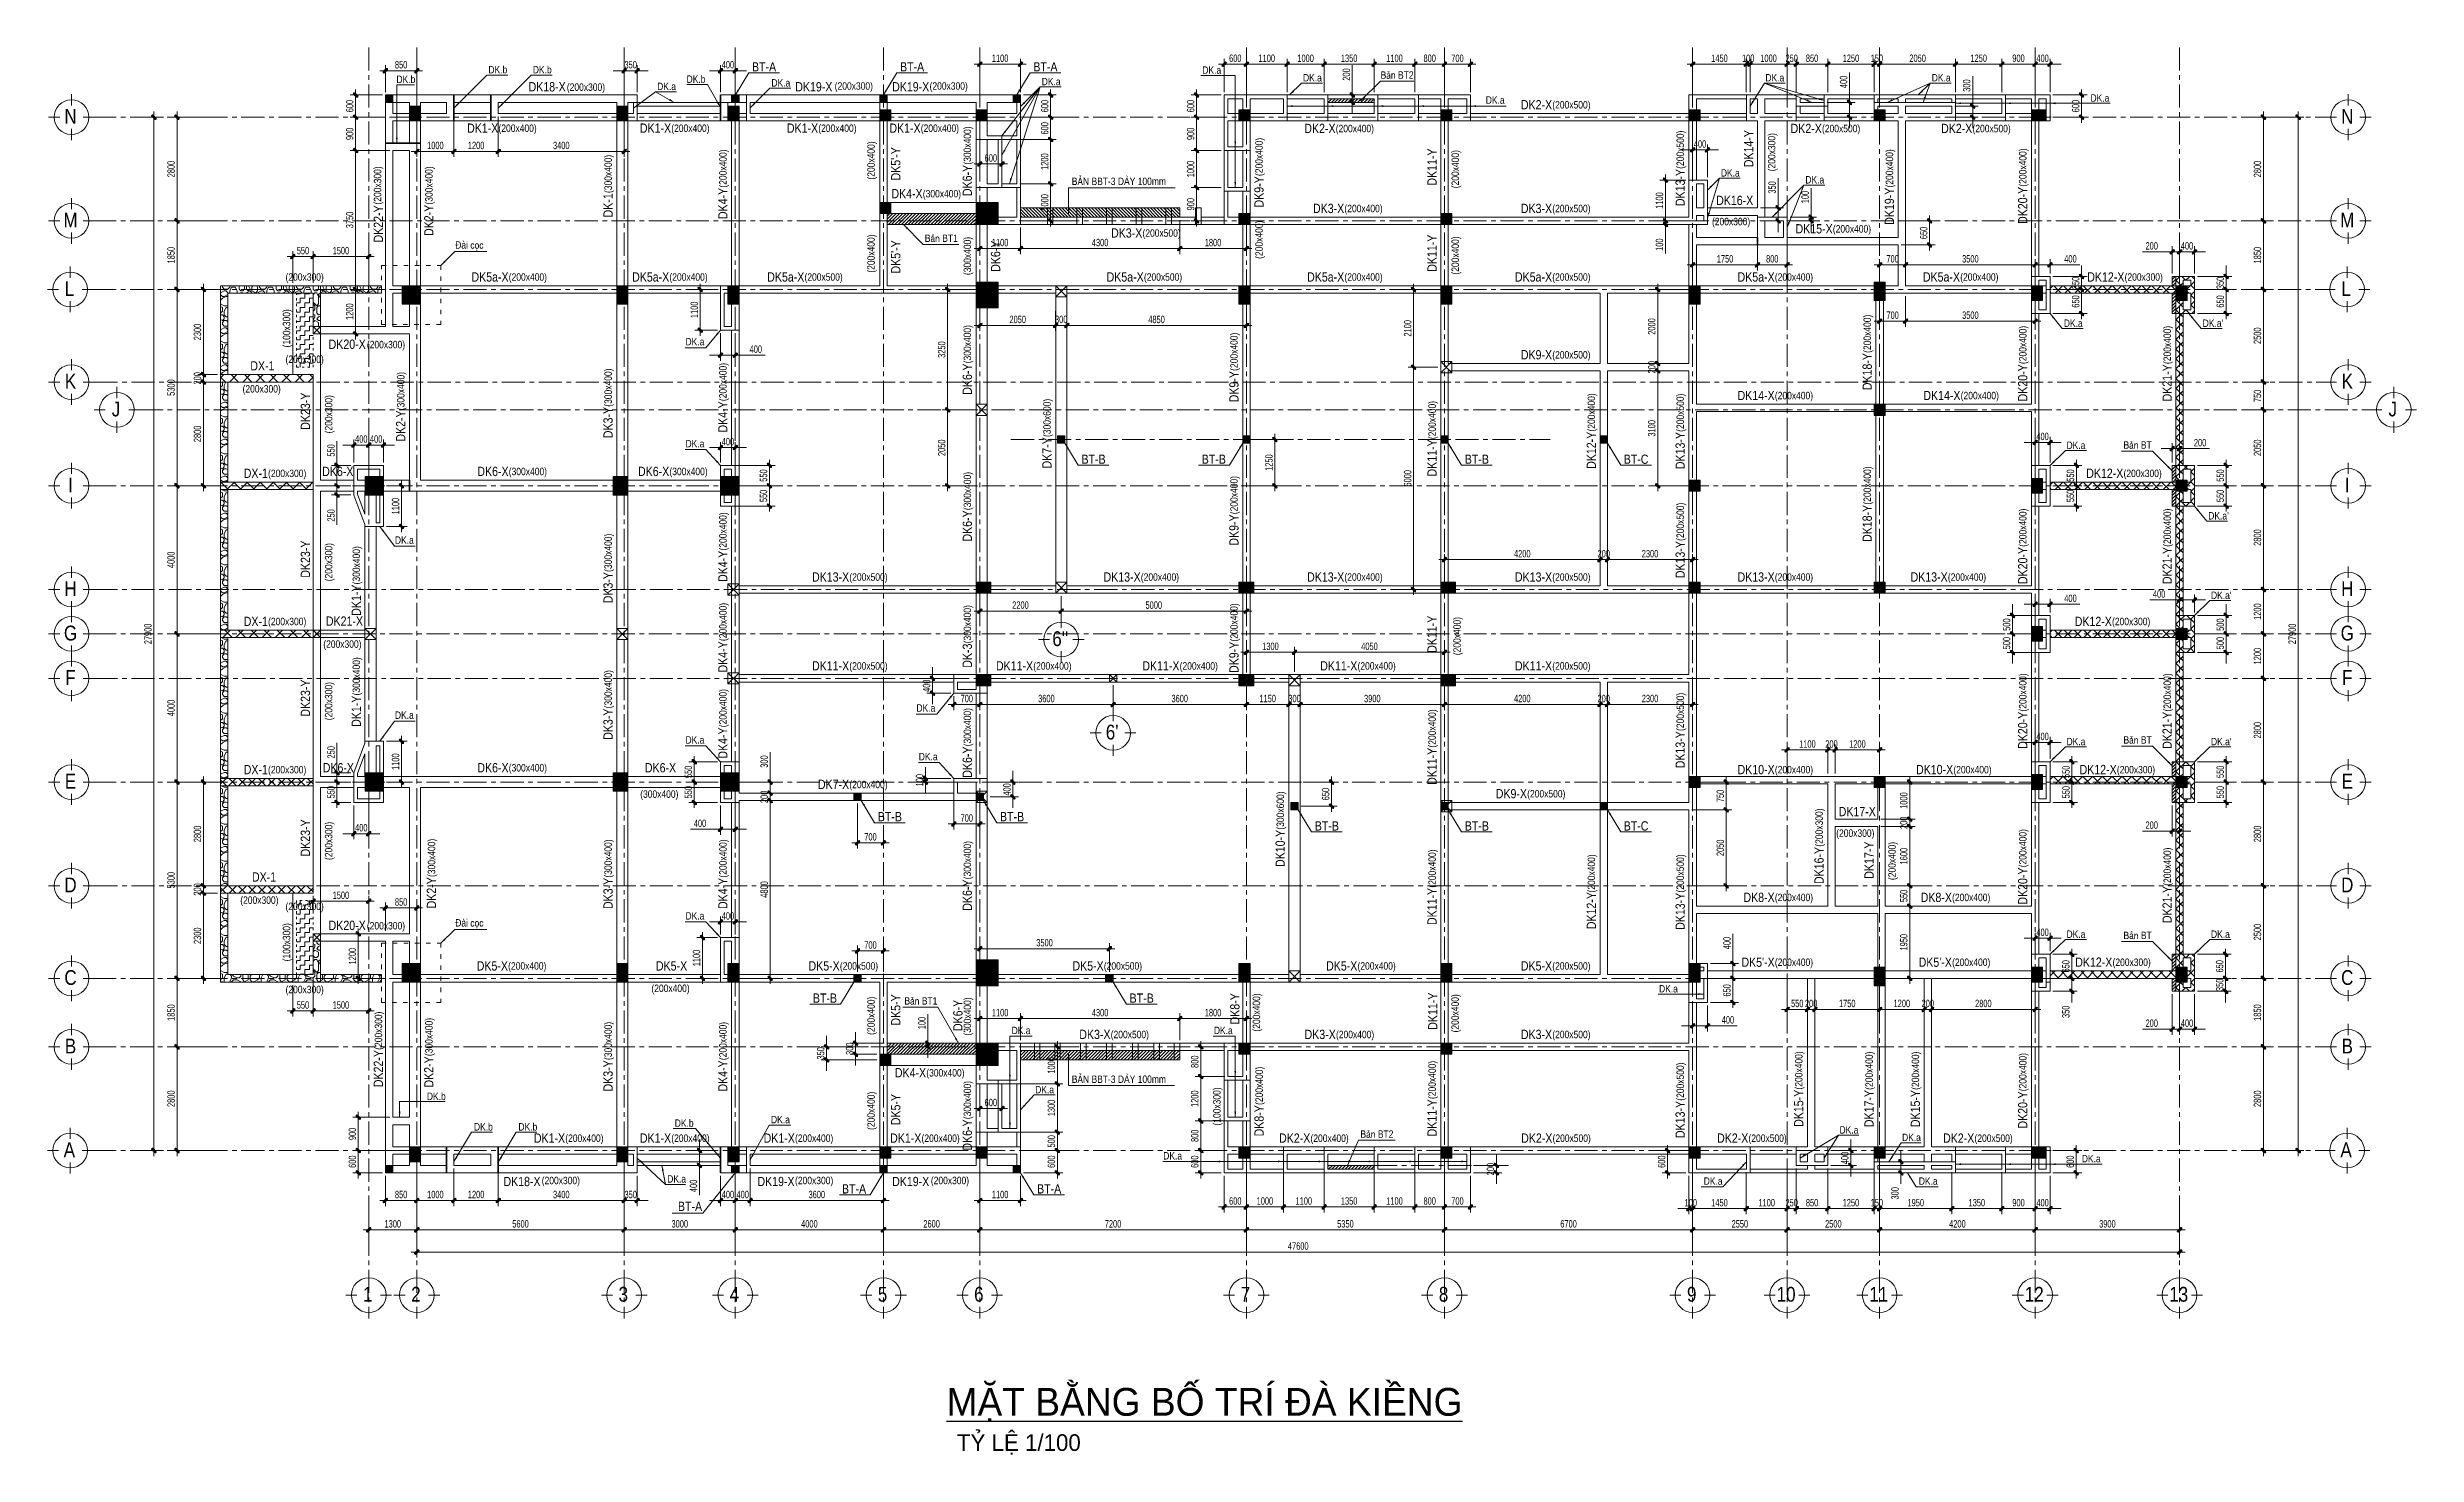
# Model space of a CAD drawing. Header units: millimetres. Extents: x -32285 to 839146, y -560248 to 114976.
# Drawn here: x -8677 to 55300, y -8208 to 29785 of the extents above; entities that cross this region are included whole.
import ezdxf
from ezdxf.enums import TextEntityAlignment as Align

# ---------------------------------------------------------------- set-up
doc = ezdxf.new("R2010")
doc.units = ezdxf.units.MM
doc.linetypes.add('ACAD_ISO03W100', pattern=[30, 12, -18])
doc.linetypes.add('CENTER', pattern=[2, 1.25, -0.25, 0.25, -0.25])
doc.layers.get('0').update_dxf_attribs({"lineweight": 20})
doc.layers.get('Defpoints').update_dxf_attribs({"lineweight": 9})
for name, color, linetype, lineweight in [('a', 2, 'Continuous', 20), ("a'", 6, 'Continuous', 20), ('A_Bao_Cot_S_0.2', 3, 'Continuous', 20), ('A_Bao_DK_S_0.2', 3, 'Continuous', 20), ('A_Center_S_0.09', 8, 'Continuous', 9), ('A_Hatch_Cot_S_0.2', 30, 'Continuous', 20), ('A_Hatch_S_CONC_0.05', 8, 'ACAD_ISO03W100', 5), ('A_Note_Steel_S_0.09', 8, 'Continuous', 9), ('ADD COT', 4, 'Continuous', 20), ('BAN BT', 240, 'Continuous', 20), ('banbetong', 3, 'Continuous', 35), ('BBT', 51, 'Continuous', 18), ('BT', 6, 'Continuous', 20), ('BT-1', 6, 'Continuous', 35), ('COT CAY 1', 10, 'Continuous', 20), ('COT CAY1', 6, 'Continuous', 20), ('CS1-T2', 11, 'Continuous', 35), ('DAU TRUC', 7, 'Continuous', 20), ('Dim P', 150, 'Continuous', 15), ('Dim shx', 4, 'CENTER', 15), ('DK-X', 33, 'Continuous', 35), ('DK-Y', 6, 'Continuous', 35), ('DK1', 30, 'Continuous', 35), ('GCT-S', 8, 'Continuous', 9), ('MONG', 6, 'Continuous', 20), ('TTN', 4, 'Continuous', 20)]:
    doc.layers.add(name, color=color, linetype=linetype, lineweight=lineweight)
doc.layers.add('Text', color=7, linetype='Continuous')
doc.styles.add('100_tieude', font='VAVOB.TTF', dxfattribs={"height": 500})
doc.styles.add('conden250', font='VHELVCN.TTF', dxfattribs={"height": 250})
doc.styles.add('Condense', font='VHELVCB.TTF', dxfattribs={"height": 400})
doc.styles.add('condense200', font='VHELVCN.TTF', dxfattribs={"height": 200})
doc.styles.add('Shx200', font='vn_vni.shx', dxfattribs={"width": 0.75, "bigfont": '@extfont2.shx'})
doc.dimstyles.new('SC 100 shx', dxfattribs={"dimtxt": 200, "dimasz": 150, "dimexe": 100, "dimexo": 80, "dimgap": 60, "dimtad": 1, "dimdec": 0, "dimtxsty": 'Shx200', "dimblk": 'STIK-01', "dimcen": -125, "dimdle": 100, "dimclrd": 8, "dimclre": 8, "dimclrt": 256, "dimadec": 0, "dimazin": 0, "dimtfac": 1, "dimtdec": 0, "dimtix": 1, "dimtmove": 0, "dimatfit": 3, "dimfxl": 1, "dimlwd": 9, "dimlwe": 9, "dimarcsym": 0})
pattern_1 = [(45, (-214352.15, 59409.7), (-132.58252, 132.58252), []), (135, (-214352.15, 59409.7), (-132.58252, -132.58252), [])]
pattern_2 = [(45, (-214352.15, 59409.7), (-176.7767, 176.7767), []), (135, (-214352.15, 59409.7), (-176.7767, -176.7767), [])]
pattern_3 = [(0, (-214352.1, 59409.7), (1000, 1000), [100, -150, 50, -150, 50, -500]), (0, (-213852.1, 59509.7), (1000, 1000), [50, -950]), (0, (-214152.1, 59559.7), (1000, 1000), [50, -100, 50, -800]), (0, (-213652.1, 59609.7), (1000, 1000), [100, -900]), (0, (-213552.1, 59659.7), (1000, 1000), [50, -950]), (0, (-213852.1, 59759.7), (1000, 1000), [100, -900]), (0, (-214352.1, 59809.7), (1000, 1000), [50, -100, 50, -250, 150, -400]), (0, (-213652.1, 59909.7), (1000, 1000), [100, -900]), (0, (-214252.1, 59959.7), (1000, 1000), [100, -50, 50, -400, 50, -350]), (0, (-214302.1, 60009.7), (1000, 1000), [50, -950]), (0, (-213952.1, 60059.7), (1000, 1000), [50, -50, 50, -850]), (0, (-214102.1, 60109.7), (1000, 1000), [50, -950]), (0, (-213452.1, 60159.7), (1000, 1000), [50, -950]), (0, (-213902.1, 60209.7), (1000, 1000), [50, -400, 50, -500]), (0, (-213902.1, 60259.7), (1000, 1000), [100, -900]), (0, (-213702.1, 60309.7), (1000, 1000), [100, -900]), (0, (-214302.1, 60359.7), (1000, 1000), [50, -600, 100, -250]), (90, (-214352.1, 59859.7), (-1000, 1000), [200, -200, 100, -500]), (90, (-214302.1, 59859.7), (-1000, 1000), [50, -350, 100, -500]), (90, (-214252.1, 59609.7), (-1000, 1000), [150, -850]), (90, (-214202.1, 59609.7), (-1000, 1000), [100, -900]), (90, (-214152.1, 59459.7), (-1000, 1000), [50, -600, 50, -50, 100, -150]), (90, (-214052.1, 59459.7), (-1000, 1000), [50, -350, 50, -550]), (90, (-214002.1, 59859.7), (-1000, 1000), [100, -150, 50, -50, 100, -550]), (90, (-213952.1, 59659.7), (-1000, 1000), [100, -550, 50, -300]), (90, (-213902.1, 59459.7), (-1000, 1000), [50, -50, 100, -800]), (90, (-213802.1, 60109.7), (-1000, 1000), [50, -950]), (90, (-213752.1, 60109.7), (-1000, 1000), [100, -100, 50, -50, 100, -600]), (90, (-213702.1, 59659.7), (-1000, 1000), [50, -50, 50, -100, 50, -700]), (90, (-213552.1, 60009.7), (-1000, 1000), [200, -800]), (90, (-213502.1, 59909.7), (-1000, 1000), [200, -150, 100, -550]), (90, (-213452.1, 59509.7), (-1000, 1000), [50, -150, 100, -700]), (90, (-213402.1, 59609.7), (-1000, 1000), [150, -850]), (45, (-213952.15, 59409.7), (6e-14, 1000), [70.71, -1343.5036]), (45, (-213402.15, 59459.7), (6e-14, 1000), [70.71, -1202.0836, 70.71, -70.71]), (45, (-214052.15, 59509.7), (6e-14, 1000), [70.71, -565.68, 70.71, -707.1136]), (45, (-213802.15, 59509.7), (6e-14, 1000), [70.71, -1131.3736, 70.71, -141.42]), (45, (-213752.15, 59509.7), (6e-14, 1000), [141.42, -565.68, 141.42, -565.6936]), (45, (-214002.15, 59609.7), (6e-14, 1000), [70.7, -636.4, 70.7, -70.7, 70.7, -495.0136]), (45, (-213502.15, 59659.7), (6e-14, 1000), [70.71, -70.71, 70.71, -1202.0836]), (45, (-214202.15, 59709.7), (6e-14, 1000), [70.71, -848.52, 70.71, -424.2736]), (45, (-213402.15, 59809.7), (6e-14, 1000), [70.7, -70.7, 70.7, -282.84, 70.7, -848.5736]), (45, (-214002.15, 59959.7), (6e-14, 1000), [70.71, -1343.5036]), (45, (-214252.15, 60009.7), (6e-14, 1000), [141.421, -1272.7926]), (45, (-214352.15, 60109.7), (6e-14, 1000), [70.71, -70.71, 70.71, -1202.0836]), (45, (-213802.15, 60259.7), (6e-14, 1000), [70.71, -1343.5036]), (45, (-213502.15, 60359.7), (6e-14, 1000), [70.71, -1343.5036]), (135, (-213902.15, 59509.7), (6e-14, 1000), [70.71, -1343.5036]), (135, (-213852.15, 59509.7), (6e-14, 1000), [70.71, -1343.5036]), (135, (-214152.15, 59559.7), (6e-14, 1000), [70.71, -282.84, 141.42, -919.2436]), (135, (-214352.15, 59559.7), (6e-14, 1000), [70.71, -1343.5036]), (135, (-213702.15, 59709.7), (6e-14, 1000), [70.71, -565.6854, 70.71, -707.1082]), (135, (-213652.15, 59709.7), (6e-14, 1000), [70.7, -424.3, 70.7, -424.2, 70.7, -353.6136]), (135, (-214252.15, 59759.7), (6e-14, 1000), [70.71, -1343.5036]), (135, (-213452.15, 59809.7), (6e-14, 1000), [141.4, -353.55, 70.7, -70.7, 70.7, -707.1636]), (135, (-214102.15, 59959.7), (6e-14, 1000), [70.71, -1343.5036]), (135, (-213702.15, 59959.7), (6e-14, 1000), [141.421, -1272.7926]), (135, (-213652.15, 59959.7), (6e-14, 1000), [70.71, -1343.5036]), (135, (-213952.15, 60059.7), (6e-14, 1000), [70.71, -1343.5036]), (135, (-214252.15, 60209.7), (6e-14, 1000), [70.71, -1343.5036]), (135, (-213452.15, 60209.7), (6e-14, 1000), [70.71, -1343.5036]), (26.56505, (-214252.15, 59409.7), (1000, 4e-07), [111.8, -2124.268]), (26.56505, (-214352.15, 59509.7), (1000, 4e-07), [111.8, -2124.268]), (26.56505, (-214352.15, 59559.7), (1000, 4e-07), [111.8, -2124.268]), (26.56505, (-214102.15, 59559.7), (1000, 4e-07), [111.8, -2124.268]), (26.56505, (-214152.15, 59759.7), (1000, 4e-07), [111.8, -2124.268]), (26.56505, (-214152.15, 59809.7), (1000, 4e-07), [111.8, -2124.268]), (26.56505, (-213952.15, 60009.7), (1000, 4e-07), [111.8, -2124.268]), (26.56505, (-213902.15, 60059.7), (1000, 4e-07), [111.8, -2124.268]), (26.56505, (-214302.15, 60159.7), (1000, 4e-07), [111.8, -2124.268]), (26.56505, (-214002.15, 60159.7), (1000, 4e-07), [111.8, -2124.268]), (63.43495, (-213502.15, 59409.7), (5e-08, 1000), [111.8, -2124.268]), (63.43495, (-213752.15, 59559.7), (5e-08, 1000), [111.8, -2124.268]), (63.43495, (-213902.15, 59659.7), (5e-08, 1000), [111.8, -2124.268]), (63.43495, (-213752.15, 59809.7), (5e-08, 1000), [111.8, -2124.268]), (63.43495, (-213702.15, 59809.7), (5e-08, 1000), [111.8, -2124.268]), (63.43495, (-214052.15, 59959.7), (5e-08, 1000), [111.8, -2124.268]), (63.43495, (-214152.15, 60009.7), (5e-08, 1000), [111.8, -2124.268]), (63.43495, (-213752.15, 60209.7), (5e-08, 1000), [111.8, -2124.268]), (63.43495, (-214152.15, 60309.7), (5e-08, 1000), [111.8, -2124.268]), (116.56505, (-214302.15, 60009.7), (-4e-07, 1000), [111.8, -2124.268]), (116.56505, (-213702.15, 60009.7), (-4e-07, 1000), [111.8, -2124.268]), (116.56505, (-214352.15, 60059.7), (-4e-07, 1000), [111.8, -2124.268]), (116.56505, (-213552.15, 60209.7), (-4e-07, 1000), [111.8, -2124.268]), (116.56505, (-214202.15, 60259.7), (-4e-07, 1000), [111.8, -2124.268]), (116.56505, (-214002.15, 60309.7), (-4e-07, 1000), [111.8, -2124.268]), (153.43495, (-213952.15, 59409.7), (-1000, 4e-07), [111.8, -2124.268]), (153.43495, (-214152.15, 59509.7), (-1000, 4e-07), [111.8, -2124.268]), (153.43495, (-213452.15, 59559.7), (-1000, 4e-07), [111.8, -2124.268]), (153.43495, (-213552.15, 59659.7), (-1000, 4e-07), [111.8, -2124.268]), (153.43495, (-213952.15, 59759.7), (-1000, 4e-07), [111.8, -2124.268]), (153.43495, (-214202.15, 59809.7), (-1000, 4e-07), [111.8, -2124.268]), (153.43495, (-213902.15, 59809.7), (-1000, 4e-07), [111.8, -2124.268]), (153.43495, (-214052.15, 59909.7), (-1000, 4e-07), [111.8, -2124.268]), (153.43495, (-214052.15, 60159.7), (-1000, 4e-07), [111.8, -2124.268]), (153.43495, (-214352.15, 60359.7), (-1000, 4e-07), [111.8, -2124.268]), (153.43495, (-213752.15, 60359.7), (-1000, 4e-07), [111.8, -2124.268]), (153.43495, (-213652.15, 60359.7), (-1000, 4e-07), [111.8, -2124.268])]
pattern_4 = [(45, (-218352.1, 10050.31), (-44.194174, 44.194174), [])]
pattern_5 = [(0, (-218352.1, 82759.73), (125, 125), [125, -125]), (90, (-218227.1, 82759.73), (-125, 125), [125, -125])]

msp = doc.modelspace()

# ---------------------------------------------------------------- texts
at = {"layer": 'a', "linetype": 'Continuous', "ltscale": 0.4, "style": 'conden250'}
for p in [(7789.3, 28571), (10873.4, 28667), (18173.4, 28702.2), (22510, 29011.6), (25228.5, 28805), (37714.6, 28805), (42206.7, 28805), (30164.1, 28203.2), (46493.4, 28258.4), (36512.7, 26235.9), (38793.6, 26049.9), (45772.7, 22178.5), (8554.1, 21678.8), (8554.1, 18926.9), (45846.7, 18882.6), (708.2, 16322), (708.2, 11596.1), (14790.5, 11790), (8554.1, 10926.9), (45846.7, 10882.6), (14854.1, 10476.9), (8554.1, 6176.9), (45846.7, 5682.6), (34843, 4209.8), (17360.5, 3084.1), (22822, 3084.1), (17997.2, 1485), (10863.1, 678.2), (39716.3, 397.9), (41404.2, 196.1), (21454.8, -300.9), (46259.1, -376.1), (8061.3, -924.3), (36048.9, -983.2), (41857.1, -983.2)]:
    msp.add_text('DK.a', height=200, dxfattribs=at).set_placement(p, align=Align.BOTTOM_LEFT)
at = {"layer": "a'", "linetype": 'Continuous', "ltscale": 0.4, "style": 'conden250'}
for s, p in [("DK.a'", (49522.7, 22178.5)), ("DK.a'", (49672.7, 16978.5)), ("DK.a'", (49746.7, 14832.6)), ("DK.a'", (49746.7, 10882.6)), ('DK.a', (49746.7, 5682.6))]:
    msp.add_text(s, height=200, dxfattribs=at).set_placement(p, align=Align.BOTTOM_LEFT)
at = {"layer": 'banbetong', "linetype": 'Continuous', "ltscale": 0.4, "style": 'conden250'}
for s, p in [('Baûn BT2', (27323.9, 28878.4)), ('Baûn BT1', (15016.2, 24472.4)), ('Baûn BT', (47383.6, 18889.8)), ('Baûn BT', (47383.6, 10927.2)), ('Baûn BT', (47383.6, 5650.4)), ('Baûn BT1', (14465.6, 3881)), ('Baûn BT2', (26779.7, 286.3))]:
    msp.add_text(s, height=200, dxfattribs=at).set_placement(p, align=Align.BOTTOM_LEFT)
at = {"layer": 'BBT', "linetype": 'Continuous', "style": 'condense200'}
for p in [(18984.2, 26169), (18984.2, 1927.3)]:
    msp.add_text('BAÛN BBT-3 DAØY 100mm', height=200, dxfattribs=at).set_placement(p, align=Align.MIDDLE_LEFT)
at = {"layer": 'BT-1', "linetype": 'Continuous', "ltscale": 0.4, "style": 'conden250'}
for p in [(10676.3, 29059.6), (14673.2, 29059.6), (18273.2, 29059.6), (13106.2, -1233.4), (18373.2, -1233.4), (8677.2, -1704.1)]:
    msp.add_text('BT-A', height=250, dxfattribs=at).set_placement(p, align=Align.BOTTOM_CENTER)
at = {"layer": 'CS1-T2', "linetype": 'Continuous', "ltscale": 0.4, "style": 'conden250'}
for s, p in [('DK.b', (749.4, 28762)), ('DK.b', (3231.6, 29022.6)), ('DK.b', (4431.6, 29022.6)), ('DK.b', (8584.1, 28767.3)), ('Ñaøi coïc', (2337.3, 24289.4)), ('Ñaøi coïc', (2337.3, 5989.4)), ('DK.b', (1570.7, 1305.9)), ('DK.b', (2842.6, 480.9)), ('DK.b', (4042.6, 480.9)), ('DK.b', (8264.5, 581.9))]:
    msp.add_text(s, height=200, dxfattribs=at).set_placement(p, align=Align.BOTTOM_LEFT)
at = {"layer": 'DK-X', "linetype": 'Continuous', "ltscale": 0.4, "style": 'conden250'}
for s, p in [('DK18-X', (5319.8, 28721.6)), ('DK19-X', (12521, 28721.6)), ('DK19-X', (15136.8, 28721.6)), ('DK2-X', (31955.9, 28236.9)), ('DK1-X', (3499.6, 27605)), ('DK1-X', (8166, 27605)), ('DK1-X', (12135.7, 27605)), ('DK1-X', (14903.3, 27605)), ('DK2-X', (26107.7, 27596.4)), ('DK2-X', (39238.4, 27596.4)), ('DK2-X', (43301.9, 27596.4)), ('DK4-X', (14957.7, 25837)), ('DK16-X', (37386.8, 25654.2)), ('DK3-X', (26342, 25437)), ('DK3-X', (31954.7, 25437)), ('DK15-X', (39531.2, 24887.2)), ('DK3-X', (20889.4, 24774.3)), ('DK5a-X', (3777, 23587)), ('DK5a-X', (8115.5, 23587)), ('DK5a-X', (11762.6, 23587)), ('DK5a-X', (20927.8, 23587)), ('DK5a-X', (26342, 23587)), ('DK5a-X', (31954.7, 23587)), ('DK5a-X', (37965.3, 23587)), ('DK5a-X', (42970.4, 23587)), ('DK12-X', (47408.9, 23587)), ('DK20-X', (-79.8, 21770.8)), ('DK9-X', (31954.7, 21487)), ('DK14-X', (37965.3, 20387)), ('DK14-X', (42982.9, 20387)), ('DK6-X', (-413.5, 18337)), ('DK6-X', (3777, 18337)), ('DK6-X', (8115.5, 18337)), ('DK12-X', (47380.9, 18287)), ('DK13-X', (12973.9, 15487)), ('DK13-X', (20845, 15487)), ('DK13-X', (26342, 15487)), ('DK13-X', (31954.7, 15487)), ('DK13-X', (37965.3, 15487)), ('DK13-X', (42637.4, 15487)), ('DK21-X', (-153.3, 14295.1)), ('DK12-X', (47070.4, 14287)), ('DK11-X', (12973.9, 13087)), ('DK11-X', (17940.5, 13087)), ('DK11-X', (21892.5, 13087)), ('DK11-X', (26696, 13087)), ('DK11-X', (31954.7, 13087)), ('DK6-X', (-398, 10337)), ('DK6-X', (3777, 10337)), ('DK6-X', (8301, 10337)), ('DK10-X', (37965.3, 10287)), ('DK10-X', (42785.4, 10287)), ('DK12-X', (47200.9, 10287)), ('DK7-X', (12973.9, 9887)), ('DK9-X', (31277.2, 9637)), ('DK17-X', (40697.2, 9152.6)), ('DK8-X', (37965.3, 6837)), ('DK8-X', (42751, 6837)), ('DK20-X', (-79.8, 6081.1)), ("DK5'-X", (37965.3, 5087)), ("DK5'-X", (42751, 5087)), ('DK12-X', (47083.6, 5087)), ('DK5-X', (3760.3, 4987)), ('DK5-X', (8599.4, 4987)), ('DK5-X', (12718.6, 4987)), ('DK5-X', (19845.7, 4987)), ('DK5-X', (26696, 4987)), ('DK5-X', (31954.7, 4987)), ('DK3-X', (20031.6, 3137)), ('DK3-X', (26114, 3137)), ('DK3-X', (31955.5, 3137)), ('DK4-X', (15051.2, 2102.4)), ('DK1-X', (5303.2, 337)), ('DK1-X', (8166, 337)), ('DK1-X', (11507.5, 337)), ('DK1-X', (14922.9, 337)), ('DK2-X', (25426.1, 337)), ('DK2-X', (31963, 337)), ('DK2-X', (37253.3, 337)), ('DK2-X', (43355.7, 337)), ('DK18-X', (4641, -833.8)), ('DK19-X', (11499.2, -833.8)), ('DK19-X', (15136.8, -833.8))]:
    msp.add_text(s, height=250, dxfattribs=at).set_placement(p, align=Align.MIDDLE_RIGHT)
at = {"layer": 'DK-Y', "linetype": 'Continuous', "ltscale": 0.4, "style": 'conden250'}
for s, p in [('DK14-Y', (37263.1, 27552.2)), ("DK5'-Y", (14231.5, 27090.4)), ('DK11-Y', (28713, 27055.5)), ('DK6-Y', (16163.1, 26613.4)), ('DK9-Y', (24038.9, 26305.8)), ('DK13-Y', (35413.1, 26501.3)), ('DK-1', (6463.1, 25847.1)), ('DK4-Y', (9563.1, 25992.8)), ('DK19-Y', (41063.1, 25997.1)), ('DK20-Y', (44663.1, 26019.9)), ('DK22-Y', (259.2, 25520.4)), ('DK2-Y', (1623.7, 25536.7)), ("DK5'-Y", (14231.5, 24577)), ('DK6-Y', (16926.9, 24568.1)), ('DK11-Y', (28713, 24729.1)), ('DK6-Y', (16163.1, 21250)), ('DK18-Y', (40463.1, 21531.7)), ('DK20-Y', (44663.1, 21229.4)), ('DK21-Y', (48563.1, 21229.4)), ('DK9-Y', (23363.1, 21045.8)), ('DK23-Y', (-1710.3, 20463.6)), ('DK2-Y', (863.1, 19984.5)), ('DK3-Y', (6463.1, 20077.4)), ('DK4-Y', (9563.1, 20228.7)), ('DK7-Y', (18313.1, 19260.1)), ('DK11-Y', (28713, 19202.4)), ('DK12-Y', (33013.1, 19408.5)), ('DK13-Y', (35413.1, 19399.9)), ('DK6-Y', (16163.1, 17286.2)), ('DK18-Y', (40463.1, 17434.9)), ('DK9-Y', (23363.1, 17175.8)), ('DK23-Y', (-1710.3, 16469.6)), ('DK4-Y', (9563.1, 16195.6)), ('DK13-Y', (35413.1, 16455.9)), ('DK20-Y', (44663.1, 16296.4)), ('DK21-Y', (48563.1, 16296.4)), ('DK3-Y', (6463.1, 15619.2)), ('DK1-Y', (-336.9, 15281)), ('DK11-Y', (28713, 14441.1)), ('DK4-Y', (9563.1, 13750.5)), ('DK-3', (16163.1, 13689.5)), ('DK9-Y', (23363.1, 13738.7)), ('DK23-Y', (-1710.3, 12718.1)), ('DK1-Y', (-336.9, 12283)), ('DK3-Y', (6463.1, 11934.3)), ('DK20-Y', (44663.1, 11848.1)), ('DK21-Y', (48563.1, 11848.1)), ('DK4-Y', (9563.1, 11424.1)), ('DK6-Y', (16163.1, 10910.3)), ('DK13-Y', (35413.1, 11323.6)), ('DK11-Y', (28713, 10874.9)), ('DK23-Y', (-1710.3, 8944.1)), ('DK10-Y', (24613.1, 8659.9)), ('DK17-Y', (40513.1, 8342.8)), ('DK16-Y', (39163.1, 8199.3)), ('DK2-Y', (1694.2, 7381.6)), ('DK3-Y', (6463.1, 7365)), ('DK4-Y', (9563.1, 7365)), ('DK6-Y', (16163.1, 7319.3)), ('DK11-Y', (28713, 7092.5)), ('DK20-Y', (44663.1, 7642.5)), ('DK21-Y', (48563.1, 7144.3)), ('DK12-Y', (33013.1, 6980)), ('DK13-Y', (35413.1, 6961.5)), ('DK5-Y', (14231.5, 4217.9)), ('DK6-Y', (15908.5, 4070.8)), ('DK8-Y', (23389, 4249.6)), ('DK11-Y', (28732.9, 4264.1)), ('DK22-Y', (259.2, 2714.4)), ('DK2-Y', (1623.7, 2545.4)), ('DK3-Y', (6463.1, 2439.4)), ('DK4-Y', (9563.1, 2436.4)), ('DK5-Y', (14231.5, 1528.1)), ('DK11-Y', (28713, 1386.3)), ('DK13-Y', (35413.1, 1340.9)), ('DK15-Y', (38613.1, 1643.1)), ('DK17-Y', (40513.1, 1635.6)), ('DK15-Y', (41763.1, 1635.6)), ('DK20-Y', (44663.1, 1597.1)), ('DK6-Y', (16163.1, 842.5)), ('DK8-Y', (24042.4, 1227.3))]:
    msp.add_text(s, height=250, rotation=90, dxfattribs=at).set_placement(p, align=Align.MIDDLE_RIGHT)
at = {"layer": 'DK1', "linetype": 'Continuous', "ltscale": 0.4, "style": 'conden250'}
for p in [(-2545, 21187), (-2722.5, 18287), (-2722.5, 14287), (-2722.5, 10287), (-2500.1, 7387)]:
    msp.add_text('DX-1', height=250, dxfattribs=at).set_placement(p, align=Align.MIDDLE_RIGHT)
at = {"layer": 'Text', "insert": (15604, -6408.2), "char_height": 750, "width": 16037.014, "attachment_point": 1, "style": '100_tieude'}
msp.add_mtext('{\\LMAËT BAÈNG BOÁ TRÍ ÑAØ KIEÀNG}\\P {\\fVNI-Avo|b0|i0|c0|p2;\\H0.6x;TYÛ LEÄ 1/100}', dxfattribs=at)
at = {"layer": 'TTN', "linetype": 'Continuous', "ltscale": 0.4, "style": 'condense200'}
for s, p in [('(200x300)', (5350.2, 28711.8)), ('(200x300)', (12583.8, 28742.8)), ('(200x300)', (15145.6, 28742.8)), ('(200x500)', (31961.2, 28234.9)), ('(200x400)', (3504.9, 27602.9)), ('(200x400)', (8171.3, 27602.9)), ('(200x400)', (12141, 27602.9)), ('(200x400)', (14908.5, 27602.9)), ('(200x400)', (26113, 27594.3)), ('(200x500)', (39243.6, 27594.3)), ('(200x500)', (43307.2, 27594.3)), ('(300x400)', (14963, 25834.9)), ('(200x400)', (26347.3, 25434.9)), ('(200x500)', (31960, 25434.9)), ('(200x300)', (36272.6, 25082.6)), ('(200x400)', (39536.5, 24885.1)), ('(200x500)', (20894.7, 24772.3)), ('(200x300)', (-2245.3, 23585.1)), ('(200x400)', (3782.3, 23584.9)), ('(200x400)', (8120.8, 23584.9)), ('(200x500)', (11767.9, 23584.9)), ('(200x500)', (20933.1, 23584.9)), ('(200x400)', (26347.3, 23584.9)), ('(200x500)', (31960, 23584.9)), ('(200x400)', (37970.6, 23584.9)), ('(200x400)', (42975.7, 23584.9)), ('(200x300)', (47414.2, 23584.9)), ('(200x300)', (-49.5, 21760.9)), ('(200x300)', (-2245.3, 21366)), ('(200x500)', (31960, 21484.9)), ('(200x300)', (-3405.9, 20566.6)), ('(200x400)', (37970.6, 20384.9)), ('(200x400)', (42988.2, 20384.9)), ('(200x300)', (-2717.2, 18284.9)), ('(300x400)', (3782.3, 18334.9)), ('(300x400)', (8120.8, 18334.9)), ('(200x300)', (47386.2, 18284.9)), ('(200x500)', (12979.2, 15484.9)), ('(200x400)', (20850.3, 15484.9)), ('(200x400)', (26347.3, 15484.9)), ('(200x500)', (31960, 15484.9)), ('(200x400)', (37970.6, 15484.9)), ('(200x400)', (42642.7, 15484.9)), ('(200x300)', (-2717.2, 14284.9)), ('(200x300)', (47075.6, 14284.9)), ('(200x300)', (-1226.5, 13675.7)), ('(200x500)', (12979.2, 13084.9)), ('(200x400)', (17945.8, 13084.9)), ('(200x400)', (21897.8, 13084.9)), ('(200x400)', (26701.3, 13084.9)), ('(200x500)', (31960, 13084.9)), ('(200x300)', (-2717.2, 10284.9)), ('(300x400)', (3782.3, 10334.9)), ('(200x400)', (37970.6, 10284.9)), ('(200x400)', (42790.7, 10284.9)), ('(200x300)', (47206.1, 10284.9)), ('(300x400)', (7331.3, 9625.7)), ('(200x400)', (12979.2, 9884.9)), ('(200x500)', (31282.5, 9634.9)), ('(200x300)', (39627, 8571.6)), ('(200x300)', (-3467.9, 6762.6)), ('(200x300)', (-2245.3, 6594.3)), ('(200x400)', (37970.6, 6834.9)), ('(200x400)', (42756.3, 6834.9)), ('(200x300)', (-49.5, 6071.2)), ('(200x400)', (37970.6, 5084.9)), ('(200x400)', (42756.3, 5084.9)), ('(200x300)', (47088.9, 5084.9)), ('(200x400)', (3765.6, 4984.9)), ('(200x400)', (7634.4, 4382.5)), ('(200x500)', (12723.8, 4984.9)), ('(200x500)', (19851, 4984.9)), ('(200x400)', (26701.3, 4984.9)), ('(200x500)', (31960, 4984.9)), ('(200x300)', (-2245.3, 4349.2)), ('(200x500)', (20036.9, 3134.9)), ('(200x400)', (26119.3, 3134.9)), ('(200x500)', (31960.8, 3134.9)), ('(300x400)', (15056.5, 2100.3)), ('(200x400)', (5308.4, 334.9)), ('(200x400)', (8171.3, 334.9)), ('(200x400)', (11512.7, 334.9)), ('(200x400)', (14928.2, 334.9)), ('(200x400)', (25431.4, 334.9)), ('(200x500)', (31968.3, 334.9)), ('(200x500)', (37258.6, 334.9)), ('(200x500)', (43361, 334.9)), ('(200x300)', (4672.7, -807.1)), ('(200x300)', (11512.7, -807.1)), ('(200x300)', (15180.1, -807.1))]:
    msp.add_text(s, height=200, dxfattribs=at).set_placement(p, align=Align.MIDDLE_LEFT)
for s, p in [('(300x400)', (16165.2, 26618.7)), ('(200x500)', (35415.2, 26506.5)), ('(200x400)', (9565.2, 25998.1)), ('(200x400)', (13565.2, 26215.3)), ('(200x400)', (24041, 26311.1)), ('(200x400)', (29339.9, 25980.9)), ('(200x300)', (37883.5, 26439.2)), ('(200x400)', (41065.2, 26002.4)), ('(200x400)', (44665.2, 26025.2)), ('(200x300)', (238.2, 25541.9)), ('(300x400)', (1625.8, 25541.9)), ('(300x400)', (6465.2, 25852.4)), ('(200x400)', (24041, 24075.5)), ('(200x400)', (13565.2, 23701.9)), ('(300x400)', (16165.2, 23636.6)), ('(200x400)', (29339.9, 23650.3)), ('(100x300)', (-2218.9, 21684.3)), ('(200x400)', (40465.2, 21537)), ('(300x400)', (16165.2, 21255.2)), ('(200x400)', (23365.2, 21051.1)), ('(200x400)', (44665.2, 21234.7)), ('(200x400)', (48565.2, 21234.7)), ('(200x400)', (9565.2, 20234)), ('(300x400)', (865.2, 19989.8)), ('(300x400)', (6465.2, 20082.7)), ('(200x300)', (-1082.1, 19363.9)), ('(300x600)', (18315.2, 19265.4)), ('(200x400)', (28715.1, 19207.7)), ('(200x400)', (33015.2, 19413.8)), ('(200x500)', (35415.2, 19405.2)), ('(300x400)', (16165.2, 17291.5)), ('(200x400)', (23365.2, 17181.1)), ('(200x400)', (40465.2, 17440.2)), ('(200x500)', (35415.2, 16461.2)), ('(200x400)', (44665.2, 16301.7)), ('(200x400)', (48565.2, 16301.7)), ('(300x400)', (6465.2, 15624.5)), ('(200x400)', (9565.2, 16200.9)), ('(200x300)', (-1082.1, 15369.9)), ('(300x400)', (-334.8, 15286.3)), ('(200x400)', (9565.2, 13755.8)), ('(200x400)', (23365.2, 13743.9)), ('(300x400)', (16165.2, 13694.8)), ('(200x400)', (29388.2, 13374.9)), ('(300x400)', (-334.8, 12288.3)), ('(300x400)', (6465.2, 11939.6)), ('(200x400)', (44665.2, 11853.4)), ('(200x400)', (48565.2, 11853.4)), ('(200x300)', (-1082.1, 11618.4)), ('(200x400)', (9565.2, 11429.4)), ('(200x500)', (35415.2, 11328.9)), ('(300x400)', (16165.2, 10915.6)), ('(200x400)', (28715.1, 10880.2)), ('(300x600)', (24615.2, 8665.2)), ('(200x300)', (39165.2, 8204.5)), ('(200x300)', (-1082.1, 7844.4)), ('(300x400)', (1696.3, 7386.9)), ('(300x400)', (6465.2, 7370.3)), ('(200x400)', (9565.2, 7370.3)), ('(300x400)', (16165.2, 7324.6)), ('(200x400)', (41134.1, 7303.3)), ('(200x400)', (44665.2, 7647.8)), ('(200x400)', (28715.1, 7097.7)), ('(200x400)', (33015.2, 6966.8)), ('(200x500)', (35415.2, 6966.8)), ('(200x400)', (48565.2, 7149.6)), ('(100x300)', (-2218.9, 5108.6)), ('(200x400)', (13565.2, 3124.7)), ('(300x400)', (16165.2, 3104)), ('(200x400)', (23970.8, 3212.8)), ('(200x400)', (29335.3, 3190.2)), ('(200x300)', (262.2, 2721.3)), ('(300x400)', (1625.8, 2550.7)), ('(300x400)', (6465.2, 2444.6)), ('(200x400)', (9565.2, 2441.7)), ('(200x400)', (38615.2, 1648.4)), ('(200x400)', (40515.2, 1640.9)), ('(200x400)', (41765.2, 1640.9)), ('(200x400)', (44665.2, 1602.4)), ('(200x400)', (24044.5, 1232.6)), ('(200x400)', (28715.1, 1391.6)), ('(200x500)', (35415.2, 1346.2)), ('(200x400)', (13565.2, 558.2)), ('(300x400)', (16165.2, 847.8)), ('(100x300)', (22902.2, 675.4))]:
    msp.add_text(s, height=200, rotation=90, dxfattribs=at).set_placement(p, align=Align.MIDDLE_LEFT)

# ---------------------------------------------------------------- blocks, each defined once
blk = doc.blocks.new('STIK-01')
at = {"lineweight": 13}
h = blk.add_hatch(color=8, dxfattribs=at)
edge = h.paths.add_edge_path()
edge.add_line((-0.16, -0.37), (0.37, 0.16))
edge.add_arc((0.27, 0.27), 0.15, 315, 495)
edge.add_line((0.16, 0.37), (-0.37, -0.16))
edge.add_arc((-0.27, -0.27), 0.15, 135, 315)
at = {"color": 8, "lineweight": 9}
for p, q in [((-0.21, 0), (-1, 0)), ((0, 0.21), (0, 1)), ((1, 0), (0.21, 0)), ((0, -1), (0, -0.21))]:
    blk.add_line(p, q, dxfattribs=at)
at = {"color": 8, "lineweight": 13}
blk.add_lwpolyline([(-0.16, -0.37), (0.37, 0.16, 1), (0.16, 0.37), (-0.37, -0.16, 1)], format="xyb", close=True, dxfattribs=at)
blk = doc.blocks.new('*D5')
at = {"layer": 'Defpoints', "color": 0, "linetype": 'Continuous', "transparency": 16777216}
for p in [(268865, -71483), (268865, -99383), (270453, -99383)]:
    blk.add_point(p, dxfattribs=at)
at = {"layer": 'Dim shx', "color": 8, "linetype": 'Continuous', "lineweight": 9, "transparency": 16777216}
for p, q in [((268945, -71483), (270553, -71483)), ((270453, -71633), (270453, -99233)), ((268945, -99383), (270553, -99383))]:
    blk.add_line(p, q, dxfattribs=at)
at = {"layer": 'Dim shx', "color": 8, "linetype": 'Continuous', "lineweight": 9, "transparency": 16777216, "xscale": 150, "yscale": 150, "zscale": 150}
for p, rotation in [((270453, -71483), 90), ((270453, -99383), 270)]:
    blk.add_blockref('STIK-01', p, dxfattribs=dict(at, rotation=rotation))
at = {"layer": 'Dim shx', "linetype": 'Continuous', "transparency": 16777216, "insert": (270293, -85433), "char_height": 200, "attachment_point": 5, "rotation": 90, "style": 'Shx200'}
blk.add_mtext('27900', dxfattribs=at)
blk = doc.blocks.new('*D6')
at = {"layer": 'Defpoints', "color": 0, "linetype": 'Continuous', "transparency": 16777216}
for p in [(268865, -71483), (268865, -74283), (269515, -74283)]:
    blk.add_point(p, dxfattribs=at)
at = {"layer": 'Dim shx', "color": 8, "linetype": 'Continuous', "lineweight": 9, "transparency": 16777216}
for p, q in [((268945, -71483), (269615, -71483)), ((269515, -71633), (269515, -74133)), ((268945, -74283), (269615, -74283))]:
    blk.add_line(p, q, dxfattribs=at)
at = {"layer": 'Dim shx', "color": 8, "linetype": 'Continuous', "lineweight": 9, "transparency": 16777216, "xscale": 150, "yscale": 150, "zscale": 150}
for p, rotation in [((269515, -71483), 90), ((269515, -74283), 270)]:
    blk.add_blockref('STIK-01', p, dxfattribs=dict(at, rotation=rotation))
at = {"layer": 'Dim shx', "linetype": 'Continuous', "transparency": 16777216, "insert": (269355, -72883), "char_height": 200, "attachment_point": 5, "rotation": 90, "style": 'Shx200'}
blk.add_mtext('2800', dxfattribs=at)
blk = doc.blocks.new('*D7')
at = {"layer": 'Defpoints', "color": 0, "linetype": 'Continuous', "transparency": 16777216}
for p in [(268865, -79383), (268865, -81433), (269515, -81433)]:
    blk.add_point(p, dxfattribs=at)
at = {"layer": 'Dim shx', "color": 8, "linetype": 'Continuous', "lineweight": 9, "transparency": 16777216}
for p, q in [((268945, -79383), (269615, -79383)), ((269515, -79533), (269515, -81283)), ((268945, -81433), (269615, -81433))]:
    blk.add_line(p, q, dxfattribs=at)
at = {"layer": 'Dim shx', "color": 8, "linetype": 'Continuous', "lineweight": 9, "transparency": 16777216, "xscale": 150, "yscale": 150, "zscale": 150}
for p, rotation in [((269515, -79383), 90), ((269515, -81433), 270)]:
    blk.add_blockref('STIK-01', p, dxfattribs=dict(at, rotation=rotation))
at = {"layer": 'Dim shx', "linetype": 'Continuous', "transparency": 16777216, "insert": (269355, -80408), "char_height": 200, "attachment_point": 5, "rotation": 90, "style": 'Shx200'}
blk.add_mtext('2050', dxfattribs=at)
blk = doc.blocks.new('*D8')
at = {"layer": 'Defpoints', "color": 0, "linetype": 'Continuous', "transparency": 16777216}
for p in [(268865, -86633), (268865, -89433), (269515, -89433)]:
    blk.add_point(p, dxfattribs=at)
at = {"layer": 'Dim shx', "color": 8, "linetype": 'Continuous', "lineweight": 9, "transparency": 16777216}
for p, q in [((268945, -86633), (269615, -86633)), ((269515, -86783), (269515, -89283)), ((268945, -89433), (269615, -89433))]:
    blk.add_line(p, q, dxfattribs=at)
at = {"layer": 'Dim shx', "color": 8, "linetype": 'Continuous', "lineweight": 9, "transparency": 16777216, "xscale": 150, "yscale": 150, "zscale": 150}
for p, rotation in [((269515, -86633), 90), ((269515, -89433), 270)]:
    blk.add_blockref('STIK-01', p, dxfattribs=dict(at, rotation=rotation))
at = {"layer": 'Dim shx', "linetype": 'Continuous', "transparency": 16777216, "insert": (269355, -88033), "char_height": 200, "attachment_point": 5, "rotation": 90, "style": 'Shx200'}
blk.add_mtext('2800', dxfattribs=at)
blk = doc.blocks.new('*D9')
at = {"layer": 'Defpoints', "color": 0, "linetype": 'Continuous', "transparency": 16777216}
for p in [(268865, -89433), (268865, -92233), (269515, -92233)]:
    blk.add_point(p, dxfattribs=at)
at = {"layer": 'Dim shx', "color": 8, "linetype": 'Continuous', "lineweight": 9, "transparency": 16777216}
for p, q in [((268945, -89433), (269615, -89433)), ((269515, -89583), (269515, -92083)), ((268945, -92233), (269615, -92233))]:
    blk.add_line(p, q, dxfattribs=at)
at = {"layer": 'Dim shx', "color": 8, "linetype": 'Continuous', "lineweight": 9, "transparency": 16777216, "xscale": 150, "yscale": 150, "zscale": 150}
for p, rotation in [((269515, -89433), 90), ((269515, -92233), 270)]:
    blk.add_blockref('STIK-01', p, dxfattribs=dict(at, rotation=rotation))
at = {"layer": 'Dim shx', "linetype": 'Continuous', "transparency": 16777216, "insert": (269355, -90833), "char_height": 200, "attachment_point": 5, "rotation": 90, "style": 'Shx200'}
blk.add_mtext('2800', dxfattribs=at)
blk = doc.blocks.new('*D10')
at = {"layer": 'Defpoints', "color": 0, "linetype": 'Continuous', "transparency": 16777216}
for p in [(268865, -94733), (268865, -96583), (269515, -96583)]:
    blk.add_point(p, dxfattribs=at)
at = {"layer": 'Dim shx', "color": 8, "linetype": 'Continuous', "lineweight": 9, "transparency": 16777216}
for p, q in [((268945, -94733), (269615, -94733)), ((269515, -94883), (269515, -96433)), ((268945, -96583), (269615, -96583))]:
    blk.add_line(p, q, dxfattribs=at)
at = {"layer": 'Dim shx', "color": 8, "linetype": 'Continuous', "lineweight": 9, "transparency": 16777216, "xscale": 150, "yscale": 150, "zscale": 150}
for p, rotation in [((269515, -94733), 90), ((269515, -96583), 270)]:
    blk.add_blockref('STIK-01', p, dxfattribs=dict(at, rotation=rotation))
at = {"layer": 'Dim shx', "linetype": 'Continuous', "transparency": 16777216, "insert": (269355, -95658), "char_height": 200, "attachment_point": 5, "rotation": 90, "style": 'Shx200'}
blk.add_mtext('1850', dxfattribs=at)
blk = doc.blocks.new('*D11')
at = {"layer": 'Defpoints', "color": 0, "linetype": 'Continuous', "transparency": 16777216}
for p in [(268865, -96583), (268865, -99383), (269515, -99383)]:
    blk.add_point(p, dxfattribs=at)
at = {"layer": 'Dim shx', "color": 8, "linetype": 'Continuous', "lineweight": 9, "transparency": 16777216}
for p, q in [((268945, -96583), (269615, -96583)), ((269515, -96733), (269515, -99233)), ((268945, -99383), (269615, -99383))]:
    blk.add_line(p, q, dxfattribs=at)
at = {"layer": 'Dim shx', "color": 8, "linetype": 'Continuous', "lineweight": 9, "transparency": 16777216, "xscale": 150, "yscale": 150, "zscale": 150}
for p, rotation in [((269515, -96583), 90), ((269515, -99383), 270)]:
    blk.add_blockref('STIK-01', p, dxfattribs=dict(at, rotation=rotation))
at = {"layer": 'Dim shx', "linetype": 'Continuous', "transparency": 16777216, "insert": (269355, -97983), "char_height": 200, "attachment_point": 5, "rotation": 90, "style": 'Shx200'}
blk.add_mtext('2800', dxfattribs=at)
blk = doc.blocks.new('*D12')
at = {"layer": 'Defpoints', "color": 0, "linetype": 'Continuous', "transparency": 16777216}
for p in [(212892, -71483), (212552, -99383), (212892, -99383)]:
    blk.add_point(p, dxfattribs=at)
at = {"layer": 'Dim shx', "color": 8, "linetype": 'Continuous', "lineweight": 9, "transparency": 16777216}
for p, q in [((212812, -71483), (212452, -71483)), ((212552, -71633), (212552, -99233)), ((212812, -99383), (212452, -99383))]:
    blk.add_line(p, q, dxfattribs=at)
at = {"layer": 'Dim shx', "color": 8, "linetype": 'Continuous', "lineweight": 9, "transparency": 16777216, "xscale": 150, "yscale": 150, "zscale": 150}
for p, rotation in [((212552, -71483), 90), ((212552, -99383), 270)]:
    blk.add_blockref('STIK-01', p, dxfattribs=dict(at, rotation=rotation))
at = {"layer": 'Dim shx', "linetype": 'Continuous', "transparency": 16777216, "insert": (212392, -85433), "char_height": 200, "attachment_point": 5, "rotation": 90, "style": 'Shx200'}
blk.add_mtext('27900', dxfattribs=at)
blk = doc.blocks.new('*D13')
at = {"layer": 'Defpoints', "color": 0, "linetype": 'Continuous', "transparency": 16777216}
for p in [(214428, -71483), (213176, -74283), (214428, -74283)]:
    blk.add_point(p, dxfattribs=at)
at = {"layer": 'Dim shx', "color": 8, "linetype": 'Continuous', "lineweight": 9, "transparency": 16777216}
for p, q in [((214348, -71483), (213076, -71483)), ((213176, -71633), (213176, -74133)), ((214348, -74283), (213076, -74283))]:
    blk.add_line(p, q, dxfattribs=at)
at = {"layer": 'Dim shx', "color": 8, "linetype": 'Continuous', "lineweight": 9, "transparency": 16777216, "xscale": 150, "yscale": 150, "zscale": 150}
for p, rotation in [((213176, -71483), 90), ((213176, -74283), 270)]:
    blk.add_blockref('STIK-01', p, dxfattribs=dict(at, rotation=rotation))
at = {"layer": 'Dim shx', "linetype": 'Continuous', "transparency": 16777216, "insert": (213016, -72883), "char_height": 200, "attachment_point": 5, "rotation": 90, "style": 'Shx200'}
blk.add_mtext('2800', dxfattribs=at)
blk = doc.blocks.new('*D14')
at = {"layer": 'Defpoints', "color": 0, "linetype": 'Continuous', "transparency": 16777216}
for p in [(214428, -74283), (213176, -76133), (214428, -76133)]:
    blk.add_point(p, dxfattribs=at)
at = {"layer": 'Dim shx', "color": 8, "linetype": 'Continuous', "lineweight": 9, "transparency": 16777216}
for p, q in [((214348, -74283), (213076, -74283)), ((213176, -74433), (213176, -75983)), ((214348, -76133), (213076, -76133))]:
    blk.add_line(p, q, dxfattribs=at)
at = {"layer": 'Dim shx', "color": 8, "linetype": 'Continuous', "lineweight": 9, "transparency": 16777216, "xscale": 150, "yscale": 150, "zscale": 150}
for p, rotation in [((213176, -74283), 90), ((213176, -76133), 270)]:
    blk.add_blockref('STIK-01', p, dxfattribs=dict(at, rotation=rotation))
at = {"layer": 'Dim shx', "linetype": 'Continuous', "transparency": 16777216, "insert": (213016, -75208), "char_height": 200, "attachment_point": 5, "rotation": 90, "style": 'Shx200'}
blk.add_mtext('1850', dxfattribs=at)
blk = doc.blocks.new('*D15')
at = {"layer": 'Defpoints', "color": 0, "linetype": 'Continuous', "transparency": 16777216}
for p in [(214428, -76133), (213176, -81433), (214428, -81433)]:
    blk.add_point(p, dxfattribs=at)
at = {"layer": 'Dim shx', "color": 8, "linetype": 'Continuous', "lineweight": 9, "transparency": 16777216}
for p, q in [((214348, -76133), (213076, -76133)), ((213176, -76283), (213176, -81283)), ((214348, -81433), (213076, -81433))]:
    blk.add_line(p, q, dxfattribs=at)
at = {"layer": 'Dim shx', "color": 8, "linetype": 'Continuous', "lineweight": 9, "transparency": 16777216, "xscale": 150, "yscale": 150, "zscale": 150}
for p, rotation in [((213176, -76133), 90), ((213176, -81433), 270)]:
    blk.add_blockref('STIK-01', p, dxfattribs=dict(at, rotation=rotation))
at = {"layer": 'Dim shx', "linetype": 'Continuous', "transparency": 16777216, "insert": (213016, -78783), "char_height": 200, "attachment_point": 5, "rotation": 90, "style": 'Shx200'}
blk.add_mtext('5300', dxfattribs=at)
blk = doc.blocks.new('*D16')
at = {"layer": 'Defpoints', "color": 0, "linetype": 'Continuous', "transparency": 16777216}
for p in [(214428, -81433), (213176, -85433), (214428, -85433)]:
    blk.add_point(p, dxfattribs=at)
at = {"layer": 'Dim shx', "color": 8, "linetype": 'Continuous', "lineweight": 9, "transparency": 16777216}
for p, q in [((214348, -81433), (213076, -81433)), ((213176, -81583), (213176, -85283)), ((214348, -85433), (213076, -85433))]:
    blk.add_line(p, q, dxfattribs=at)
at = {"layer": 'Dim shx', "color": 8, "linetype": 'Continuous', "lineweight": 9, "transparency": 16777216, "xscale": 150, "yscale": 150, "zscale": 150}
for p, rotation in [((213176, -81433), 90), ((213176, -85433), 270)]:
    blk.add_blockref('STIK-01', p, dxfattribs=dict(at, rotation=rotation))
at = {"layer": 'Dim shx', "linetype": 'Continuous', "transparency": 16777216, "insert": (213016, -83433), "char_height": 200, "attachment_point": 5, "rotation": 90, "style": 'Shx200'}
blk.add_mtext('4000', dxfattribs=at)
blk = doc.blocks.new('*D17')
at = {"layer": 'Defpoints', "color": 0, "linetype": 'Continuous', "transparency": 16777216}
for p in [(214428, -89433), (213176, -94733), (214428, -94733)]:
    blk.add_point(p, dxfattribs=at)
at = {"layer": 'Dim shx', "color": 8, "linetype": 'Continuous', "lineweight": 9, "transparency": 16777216}
for p, q in [((214348, -89433), (213076, -89433)), ((213176, -89583), (213176, -94583)), ((214348, -94733), (213076, -94733))]:
    blk.add_line(p, q, dxfattribs=at)
at = {"layer": 'Dim shx', "color": 8, "linetype": 'Continuous', "lineweight": 9, "transparency": 16777216, "xscale": 150, "yscale": 150, "zscale": 150}
for p, rotation in [((213176, -89433), 90), ((213176, -94733), 270)]:
    blk.add_blockref('STIK-01', p, dxfattribs=dict(at, rotation=rotation))
at = {"layer": 'Dim shx', "linetype": 'Continuous', "transparency": 16777216, "insert": (213016, -92083), "char_height": 200, "attachment_point": 5, "rotation": 90, "style": 'Shx200'}
blk.add_mtext('5300', dxfattribs=at)
blk = doc.blocks.new('*D18')
at = {"layer": 'Defpoints', "color": 0, "linetype": 'Continuous', "transparency": 16777216}
for p in [(214428, -94733), (213176, -96583), (214428, -96583)]:
    blk.add_point(p, dxfattribs=at)
at = {"layer": 'Dim shx', "color": 8, "linetype": 'Continuous', "lineweight": 9, "transparency": 16777216}
for p, q in [((214348, -94733), (213076, -94733)), ((213176, -94883), (213176, -96433)), ((214348, -96583), (213076, -96583))]:
    blk.add_line(p, q, dxfattribs=at)
at = {"layer": 'Dim shx', "color": 8, "linetype": 'Continuous', "lineweight": 9, "transparency": 16777216, "xscale": 150, "yscale": 150, "zscale": 150}
for p, rotation in [((213176, -94733), 90), ((213176, -96583), 270)]:
    blk.add_blockref('STIK-01', p, dxfattribs=dict(at, rotation=rotation))
at = {"layer": 'Dim shx', "linetype": 'Continuous', "transparency": 16777216, "insert": (213016, -95658), "char_height": 200, "attachment_point": 5, "rotation": 90, "style": 'Shx200'}
blk.add_mtext('1850', dxfattribs=at)
blk = doc.blocks.new('*D19')
at = {"layer": 'Defpoints', "color": 0, "linetype": 'Continuous', "transparency": 16777216}
for p in [(214428, -96583), (213176, -99383), (214428, -99383)]:
    blk.add_point(p, dxfattribs=at)
at = {"layer": 'Dim shx', "color": 8, "linetype": 'Continuous', "lineweight": 9, "transparency": 16777216}
for p, q in [((214348, -96583), (213076, -96583)), ((213176, -96733), (213176, -99233)), ((214348, -99383), (213076, -99383))]:
    blk.add_line(p, q, dxfattribs=at)
at = {"layer": 'Dim shx', "color": 8, "linetype": 'Continuous', "lineweight": 9, "transparency": 16777216, "xscale": 150, "yscale": 150, "zscale": 150}
for p, rotation in [((213176, -96583), 90), ((213176, -99383), 270)]:
    blk.add_blockref('STIK-01', p, dxfattribs=dict(at, rotation=rotation))
at = {"layer": 'Dim shx', "linetype": 'Continuous', "transparency": 16777216, "insert": (213016, -97983), "char_height": 200, "attachment_point": 5, "rotation": 90, "style": 'Shx200'}
blk.add_mtext('2800', dxfattribs=at)
blk = doc.blocks.new('*D20')
at = {"layer": 'Defpoints', "color": 0, "linetype": 'Continuous', "transparency": 16777216}
for p in [(219652, -100983), (225252, -100983), (225252, -101522)]:
    blk.add_point(p, dxfattribs=at)
at = {"layer": 'Dim shx', "color": 8, "linetype": 'Continuous', "lineweight": 9, "transparency": 16777216}
for p, q in [((219652, -101063), (219652, -101622)), ((225252, -101063), (225252, -101622)), ((219802, -101522), (225102, -101522))]:
    blk.add_line(p, q, dxfattribs=at)
at = {"layer": 'Dim shx', "color": 8, "linetype": 'Continuous', "lineweight": 9, "transparency": 16777216, "xscale": 150, "yscale": 150, "zscale": 150, "rotation": 180}
blk.add_blockref('STIK-01', (219652, -101522), dxfattribs=at)
at = {"layer": 'Dim shx', "color": 8, "linetype": 'Continuous', "lineweight": 9, "transparency": 16777216, "xscale": 150, "yscale": 150, "zscale": 150}
blk.add_blockref('STIK-01', (225252, -101522), dxfattribs=at)
at = {"layer": 'Dim shx', "linetype": 'Continuous', "transparency": 16777216, "insert": (222452, -101362), "char_height": 200, "attachment_point": 5, "style": 'Shx200'}
blk.add_mtext('5600', dxfattribs=at)
blk = doc.blocks.new('*D21')
at = {"layer": 'Defpoints', "color": 0, "linetype": 'Continuous', "transparency": 16777216}
for p in [(225252, -100983), (228252, -100983), (228252, -101522)]:
    blk.add_point(p, dxfattribs=at)
at = {"layer": 'Dim shx', "color": 8, "linetype": 'Continuous', "lineweight": 9, "transparency": 16777216}
for p, q in [((225252, -101063), (225252, -101622)), ((228252, -101063), (228252, -101622)), ((225402, -101522), (228102, -101522))]:
    blk.add_line(p, q, dxfattribs=at)
at = {"layer": 'Dim shx', "color": 8, "linetype": 'Continuous', "lineweight": 9, "transparency": 16777216, "xscale": 150, "yscale": 150, "zscale": 150, "rotation": 180}
blk.add_blockref('STIK-01', (225252, -101522), dxfattribs=at)
at = {"layer": 'Dim shx', "color": 8, "linetype": 'Continuous', "lineweight": 9, "transparency": 16777216, "xscale": 150, "yscale": 150, "zscale": 150}
blk.add_blockref('STIK-01', (228252, -101522), dxfattribs=at)
at = {"layer": 'Dim shx', "linetype": 'Continuous', "transparency": 16777216, "insert": (226752, -101362), "char_height": 200, "attachment_point": 5, "style": 'Shx200'}
blk.add_mtext('3000', dxfattribs=at)
blk = doc.blocks.new('*D22')
at = {"layer": 'Defpoints', "color": 0, "linetype": 'Continuous', "transparency": 16777216}
for p in [(228252, -100983), (232252, -100983), (232252, -101522)]:
    blk.add_point(p, dxfattribs=at)
at = {"layer": 'Dim shx', "color": 8, "linetype": 'Continuous', "lineweight": 9, "transparency": 16777216}
for p, q in [((228252, -101063), (228252, -101622)), ((232252, -101063), (232252, -101622)), ((228402, -101522), (232102, -101522))]:
    blk.add_line(p, q, dxfattribs=at)
at = {"layer": 'Dim shx', "color": 8, "linetype": 'Continuous', "lineweight": 9, "transparency": 16777216, "xscale": 150, "yscale": 150, "zscale": 150, "rotation": 180}
blk.add_blockref('STIK-01', (228252, -101522), dxfattribs=at)
at = {"layer": 'Dim shx', "color": 8, "linetype": 'Continuous', "lineweight": 9, "transparency": 16777216, "xscale": 150, "yscale": 150, "zscale": 150}
blk.add_blockref('STIK-01', (232252, -101522), dxfattribs=at)
at = {"layer": 'Dim shx', "linetype": 'Continuous', "transparency": 16777216, "insert": (230252, -101362), "char_height": 200, "attachment_point": 5, "style": 'Shx200'}
blk.add_mtext('4000', dxfattribs=at)
blk = doc.blocks.new('*D23')
at = {"layer": 'Defpoints', "color": 0, "linetype": 'Continuous', "transparency": 16777216}
for p in [(234852, -100983), (242052, -100983), (242052, -101522)]:
    blk.add_point(p, dxfattribs=at)
at = {"layer": 'Dim shx', "color": 8, "linetype": 'Continuous', "lineweight": 9, "transparency": 16777216}
for p, q in [((234852, -101063), (234852, -101622)), ((242052, -101063), (242052, -101622)), ((235002, -101522), (241902, -101522))]:
    blk.add_line(p, q, dxfattribs=at)
at = {"layer": 'Dim shx', "color": 8, "linetype": 'Continuous', "lineweight": 9, "transparency": 16777216, "xscale": 150, "yscale": 150, "zscale": 150, "rotation": 180}
blk.add_blockref('STIK-01', (234852, -101522), dxfattribs=at)
at = {"layer": 'Dim shx', "color": 8, "linetype": 'Continuous', "lineweight": 9, "transparency": 16777216, "xscale": 150, "yscale": 150, "zscale": 150}
blk.add_blockref('STIK-01', (242052, -101522), dxfattribs=at)
at = {"layer": 'Dim shx', "linetype": 'Continuous', "transparency": 16777216, "insert": (238452, -101362), "char_height": 200, "attachment_point": 5, "style": 'Shx200'}
blk.add_mtext('7200', dxfattribs=at)
blk = doc.blocks.new('*D24')
at = {"layer": 'Defpoints', "color": 0, "linetype": 'Continuous', "transparency": 16777216}
for p in [(242052, -100983), (247402, -100983), (247402, -101522)]:
    blk.add_point(p, dxfattribs=at)
at = {"layer": 'Dim shx', "color": 8, "linetype": 'Continuous', "lineweight": 9, "transparency": 16777216}
for p, q in [((242052, -101063), (242052, -101622)), ((247402, -101063), (247402, -101622)), ((242202, -101522), (247252, -101522))]:
    blk.add_line(p, q, dxfattribs=at)
at = {"layer": 'Dim shx', "color": 8, "linetype": 'Continuous', "lineweight": 9, "transparency": 16777216, "xscale": 150, "yscale": 150, "zscale": 150, "rotation": 180}
blk.add_blockref('STIK-01', (242052, -101522), dxfattribs=at)
at = {"layer": 'Dim shx', "color": 8, "linetype": 'Continuous', "lineweight": 9, "transparency": 16777216, "xscale": 150, "yscale": 150, "zscale": 150}
blk.add_blockref('STIK-01', (247402, -101522), dxfattribs=at)
at = {"layer": 'Dim shx', "linetype": 'Continuous', "transparency": 16777216, "insert": (244727, -101362), "char_height": 200, "attachment_point": 5, "style": 'Shx200'}
blk.add_mtext('5350', dxfattribs=at)
blk = doc.blocks.new('*D25')
at = {"layer": 'Defpoints', "color": 0, "linetype": 'Continuous', "transparency": 16777216}
for p in [(247402, -100983), (254102, -100983), (254102, -101522)]:
    blk.add_point(p, dxfattribs=at)
at = {"layer": 'Dim shx', "color": 8, "linetype": 'Continuous', "lineweight": 9, "transparency": 16777216}
for p, q in [((247402, -101063), (247402, -101622)), ((254102, -101063), (254102, -101622)), ((247552, -101522), (253952, -101522))]:
    blk.add_line(p, q, dxfattribs=at)
at = {"layer": 'Dim shx', "color": 8, "linetype": 'Continuous', "lineweight": 9, "transparency": 16777216, "xscale": 150, "yscale": 150, "zscale": 150, "rotation": 180}
blk.add_blockref('STIK-01', (247402, -101522), dxfattribs=at)
at = {"layer": 'Dim shx', "color": 8, "linetype": 'Continuous', "lineweight": 9, "transparency": 16777216, "xscale": 150, "yscale": 150, "zscale": 150}
blk.add_blockref('STIK-01', (254102, -101522), dxfattribs=at)
at = {"layer": 'Dim shx', "linetype": 'Continuous', "transparency": 16777216, "insert": (250752, -101362), "char_height": 200, "attachment_point": 5, "style": 'Shx200'}
blk.add_mtext('6700', dxfattribs=at)
blk = doc.blocks.new('*D26')
at = {"layer": 'Defpoints', "color": 0, "linetype": 'Continuous', "transparency": 16777216}
for p in [(254102, -100983), (256652, -100983), (256652, -101522)]:
    blk.add_point(p, dxfattribs=at)
at = {"layer": 'Dim shx', "color": 8, "linetype": 'Continuous', "lineweight": 9, "transparency": 16777216}
for p, q in [((254102, -101063), (254102, -101622)), ((256652, -101063), (256652, -101622)), ((254252, -101522), (256502, -101522))]:
    blk.add_line(p, q, dxfattribs=at)
at = {"layer": 'Dim shx', "color": 8, "linetype": 'Continuous', "lineweight": 9, "transparency": 16777216, "xscale": 150, "yscale": 150, "zscale": 150, "rotation": 180}
blk.add_blockref('STIK-01', (254102, -101522), dxfattribs=at)
at = {"layer": 'Dim shx', "color": 8, "linetype": 'Continuous', "lineweight": 9, "transparency": 16777216, "xscale": 150, "yscale": 150, "zscale": 150}
blk.add_blockref('STIK-01', (256652, -101522), dxfattribs=at)
at = {"layer": 'Dim shx', "linetype": 'Continuous', "transparency": 16777216, "insert": (255377, -101362), "char_height": 200, "attachment_point": 5, "style": 'Shx200'}
blk.add_mtext('2550', dxfattribs=at)
blk = doc.blocks.new('*D27')
at = {"layer": 'Defpoints', "color": 0, "linetype": 'Continuous', "transparency": 16777216}
for p in [(263352, -100983), (267252, -100983), (267252, -101522)]:
    blk.add_point(p, dxfattribs=at)
at = {"layer": 'Dim shx', "color": 8, "linetype": 'Continuous', "lineweight": 9, "transparency": 16777216}
for p, q in [((263352, -101063), (263352, -101622)), ((267252, -101063), (267252, -101622)), ((263502, -101522), (267102, -101522))]:
    blk.add_line(p, q, dxfattribs=at)
at = {"layer": 'Dim shx', "color": 8, "linetype": 'Continuous', "lineweight": 9, "transparency": 16777216, "xscale": 150, "yscale": 150, "zscale": 150, "rotation": 180}
blk.add_blockref('STIK-01', (263352, -101522), dxfattribs=at)
at = {"layer": 'Dim shx', "color": 8, "linetype": 'Continuous', "lineweight": 9, "transparency": 16777216, "xscale": 150, "yscale": 150, "zscale": 150}
blk.add_blockref('STIK-01', (267252, -101522), dxfattribs=at)
at = {"layer": 'Dim shx', "linetype": 'Continuous', "transparency": 16777216, "insert": (265302, -101362), "char_height": 200, "attachment_point": 5, "style": 'Shx200'}
blk.add_mtext('3900', dxfattribs=at)
blk = doc.blocks.new('*D28')
at = {"layer": 'Defpoints', "color": 0, "linetype": 'Continuous', "transparency": 16777216}
for p in [(219652, -100983), (267252, -100983), (267252, -102122)]:
    blk.add_point(p, dxfattribs=at)
at = {"layer": 'Dim shx', "color": 8, "linetype": 'Continuous', "lineweight": 9, "transparency": 16777216}
for p, q in [((219652, -101063), (219652, -102222)), ((267252, -101063), (267252, -102222)), ((219802, -102122), (267102, -102122))]:
    blk.add_line(p, q, dxfattribs=at)
at = {"layer": 'Dim shx', "color": 8, "linetype": 'Continuous', "lineweight": 9, "transparency": 16777216, "xscale": 150, "yscale": 150, "zscale": 150, "rotation": 180}
blk.add_blockref('STIK-01', (219652, -102122), dxfattribs=at)
at = {"layer": 'Dim shx', "color": 8, "linetype": 'Continuous', "lineweight": 9, "transparency": 16777216, "xscale": 150, "yscale": 150, "zscale": 150}
blk.add_blockref('STIK-01', (267252, -102122), dxfattribs=at)
at = {"layer": 'Dim shx', "linetype": 'Continuous', "transparency": 16777216, "insert": (243452, -101962), "char_height": 200, "attachment_point": 5, "style": 'Shx200'}
blk.add_mtext('47600', dxfattribs=at)
blk = doc.blocks.new('*D29')
at = {"layer": 'Defpoints', "color": 0, "linetype": 'Continuous', "transparency": 16777216}
for p in [(268865, -84233), (269515, -84233), (268865, -85433)]:
    blk.add_point(p, dxfattribs=at)
at = {"layer": 'Dim shx', "color": 8, "linetype": 'Continuous', "lineweight": 9, "transparency": 16777216}
for p, q in [((268945, -84233), (269615, -84233)), ((269515, -85283), (269515, -84383)), ((268945, -85433), (269615, -85433))]:
    blk.add_line(p, q, dxfattribs=at)
at = {"layer": 'Dim shx', "color": 8, "linetype": 'Continuous', "lineweight": 9, "transparency": 16777216, "xscale": 150, "yscale": 150, "zscale": 150}
for p, rotation in [((269515, -84233), 90), ((269515, -85433), 270)]:
    blk.add_blockref('STIK-01', p, dxfattribs=dict(at, rotation=rotation))
at = {"layer": 'Dim shx', "linetype": 'Continuous', "transparency": 16777216, "insert": (269355, -84833), "char_height": 200, "attachment_point": 5, "rotation": 90, "style": 'Shx200'}
blk.add_mtext('1200', dxfattribs=at)
blk = doc.blocks.new('*D30')
at = {"layer": 'Defpoints', "color": 0, "linetype": 'Continuous', "transparency": 16777216}
for p in [(256652, -100983), (259152, -100983), (256652, -101522)]:
    blk.add_point(p, dxfattribs=at)
at = {"layer": 'Dim shx', "color": 8, "linetype": 'Continuous', "lineweight": 9, "transparency": 16777216}
for p, q in [((256652, -101063), (256652, -101622)), ((259152, -101063), (259152, -101622)), ((259002, -101522), (256802, -101522))]:
    blk.add_line(p, q, dxfattribs=at)
at = {"layer": 'Dim shx', "color": 8, "linetype": 'Continuous', "lineweight": 9, "transparency": 16777216, "xscale": 150, "yscale": 150, "zscale": 150, "rotation": 180}
blk.add_blockref('STIK-01', (256652, -101522), dxfattribs=at)
at = {"layer": 'Dim shx', "color": 8, "linetype": 'Continuous', "lineweight": 9, "transparency": 16777216, "xscale": 150, "yscale": 150, "zscale": 150}
blk.add_blockref('STIK-01', (259152, -101522), dxfattribs=at)
at = {"layer": 'Dim shx', "linetype": 'Continuous', "transparency": 16777216, "insert": (257902, -101362), "char_height": 200, "attachment_point": 5, "style": 'Shx200'}
blk.add_mtext('2500', dxfattribs=at)
blk = doc.blocks.new('*D31')
at = {"layer": 'Defpoints', "color": 0, "linetype": 'Continuous', "transparency": 16777216}
for p in [(259152, -100983), (263352, -100983), (263352, -101522)]:
    blk.add_point(p, dxfattribs=at)
at = {"layer": 'Dim shx', "color": 8, "linetype": 'Continuous', "lineweight": 9, "transparency": 16777216}
for p, q in [((259152, -101063), (259152, -101622)), ((263352, -101063), (263352, -101622)), ((259302, -101522), (263202, -101522))]:
    blk.add_line(p, q, dxfattribs=at)
at = {"layer": 'Dim shx', "color": 8, "linetype": 'Continuous', "lineweight": 9, "transparency": 16777216, "xscale": 150, "yscale": 150, "zscale": 150, "rotation": 180}
blk.add_blockref('STIK-01', (259152, -101522), dxfattribs=at)
at = {"layer": 'Dim shx', "color": 8, "linetype": 'Continuous', "lineweight": 9, "transparency": 16777216, "xscale": 150, "yscale": 150, "zscale": 150}
blk.add_blockref('STIK-01', (263352, -101522), dxfattribs=at)
at = {"layer": 'Dim shx', "linetype": 'Continuous', "transparency": 16777216, "insert": (261252, -101362), "char_height": 200, "attachment_point": 5, "style": 'Shx200'}
blk.add_mtext('4200', dxfattribs=at)
blk = doc.blocks.new('*D32')
at = {"layer": 'Defpoints', "color": 0, "linetype": 'Continuous', "transparency": 16777216}
for p in [(218352, -100983), (219652, -100983), (218352, -101522)]:
    blk.add_point(p, dxfattribs=at)
at = {"layer": 'Dim shx', "color": 8, "linetype": 'Continuous', "lineweight": 9, "transparency": 16777216}
for p, q in [((218352, -101063), (218352, -101622)), ((219652, -101063), (219652, -101622)), ((219502, -101522), (218502, -101522))]:
    blk.add_line(p, q, dxfattribs=at)
at = {"layer": 'Dim shx', "color": 8, "linetype": 'Continuous', "lineweight": 9, "transparency": 16777216, "xscale": 150, "yscale": 150, "zscale": 150, "rotation": 180}
blk.add_blockref('STIK-01', (218352, -101522), dxfattribs=at)
at = {"layer": 'Dim shx', "color": 8, "linetype": 'Continuous', "lineweight": 9, "transparency": 16777216, "xscale": 150, "yscale": 150, "zscale": 150}
blk.add_blockref('STIK-01', (219652, -101522), dxfattribs=at)
at = {"layer": 'Dim shx', "linetype": 'Continuous', "transparency": 16777216, "insert": (219002, -101362), "char_height": 200, "attachment_point": 5, "style": 'Shx200'}
blk.add_mtext('1300', dxfattribs=at)
blk = doc.blocks.new('*D33')
at = {"layer": 'Defpoints', "color": 0, "linetype": 'Continuous', "transparency": 16777216}
for p in [(232252, -100983), (234852, -100983), (234852, -101522)]:
    blk.add_point(p, dxfattribs=at)
at = {"layer": 'Dim shx', "color": 8, "linetype": 'Continuous', "lineweight": 9, "transparency": 16777216}
for p, q in [((232252, -101063), (232252, -101622)), ((234852, -101063), (234852, -101622)), ((232402, -101522), (234702, -101522))]:
    blk.add_line(p, q, dxfattribs=at)
at = {"layer": 'Dim shx', "color": 8, "linetype": 'Continuous', "lineweight": 9, "transparency": 16777216, "xscale": 150, "yscale": 150, "zscale": 150, "rotation": 180}
blk.add_blockref('STIK-01', (232252, -101522), dxfattribs=at)
at = {"layer": 'Dim shx', "color": 8, "linetype": 'Continuous', "lineweight": 9, "transparency": 16777216, "xscale": 150, "yscale": 150, "zscale": 150}
blk.add_blockref('STIK-01', (234852, -101522), dxfattribs=at)
at = {"layer": 'Dim shx', "linetype": 'Continuous', "transparency": 16777216, "insert": (233552, -101362), "char_height": 200, "attachment_point": 5, "style": 'Shx200'}
blk.add_mtext('2600', dxfattribs=at)
blk = doc.blocks.new('*D34')
at = {"layer": 'Defpoints', "color": 0, "linetype": 'Continuous', "transparency": 16777216}
for p in [(268865, -92233), (268865, -94733), (269515, -94733)]:
    blk.add_point(p, dxfattribs=at)
at = {"layer": 'Dim shx', "color": 8, "linetype": 'Continuous', "lineweight": 9, "transparency": 16777216}
for p, q in [((268945, -92233), (269615, -92233)), ((269515, -92383), (269515, -94583)), ((268945, -94733), (269615, -94733))]:
    blk.add_line(p, q, dxfattribs=at)
at = {"layer": 'Dim shx', "color": 8, "linetype": 'Continuous', "lineweight": 9, "transparency": 16777216, "xscale": 150, "yscale": 150, "zscale": 150}
for p, rotation in [((269515, -92233), 90), ((269515, -94733), 270)]:
    blk.add_blockref('STIK-01', p, dxfattribs=dict(at, rotation=rotation))
at = {"layer": 'Dim shx', "linetype": 'Continuous', "transparency": 16777216, "insert": (269355, -93483), "char_height": 200, "attachment_point": 5, "rotation": 90, "style": 'Shx200'}
blk.add_mtext('2500', dxfattribs=at)
blk = doc.blocks.new('*D35')
at = {"layer": 'Defpoints', "color": 0, "linetype": 'Continuous', "transparency": 16777216}
for p in [(268865, -85433), (269515, -85433), (268865, -86633)]:
    blk.add_point(p, dxfattribs=at)
at = {"layer": 'Dim shx', "color": 8, "linetype": 'Continuous', "lineweight": 9, "transparency": 16777216}
for p, q in [((268945, -85433), (269615, -85433)), ((269515, -86483), (269515, -85583)), ((268945, -86633), (269615, -86633))]:
    blk.add_line(p, q, dxfattribs=at)
at = {"layer": 'Dim shx', "color": 8, "linetype": 'Continuous', "lineweight": 9, "transparency": 16777216, "xscale": 150, "yscale": 150, "zscale": 150}
for p, rotation in [((269515, -85433), 90), ((269515, -86633), 270)]:
    blk.add_blockref('STIK-01', p, dxfattribs=dict(at, rotation=rotation))
at = {"layer": 'Dim shx', "linetype": 'Continuous', "transparency": 16777216, "insert": (269355, -86033), "char_height": 200, "attachment_point": 5, "rotation": 90, "style": 'Shx200'}
blk.add_mtext('1200', dxfattribs=at)
blk = doc.blocks.new('*D36')
at = {"layer": 'Defpoints', "color": 0, "linetype": 'Continuous', "transparency": 16777216}
for p in [(268865, -81433), (269515, -81433), (268865, -84233)]:
    blk.add_point(p, dxfattribs=at)
at = {"layer": 'Dim shx', "color": 8, "linetype": 'Continuous', "lineweight": 9, "transparency": 16777216}
for p, q in [((268945, -81433), (269615, -81433)), ((269515, -84083), (269515, -81583)), ((268945, -84233), (269615, -84233))]:
    blk.add_line(p, q, dxfattribs=at)
at = {"layer": 'Dim shx', "color": 8, "linetype": 'Continuous', "lineweight": 9, "transparency": 16777216, "xscale": 150, "yscale": 150, "zscale": 150}
for p, rotation in [((269515, -81433), 90), ((269515, -84233), 270)]:
    blk.add_blockref('STIK-01', p, dxfattribs=dict(at, rotation=rotation))
at = {"layer": 'Dim shx', "linetype": 'Continuous', "transparency": 16777216, "insert": (269355, -82833), "char_height": 200, "attachment_point": 5, "rotation": 90, "style": 'Shx200'}
blk.add_mtext('2800', dxfattribs=at)
blk = doc.blocks.new('*D37')
at = {"layer": 'Defpoints', "color": 0, "linetype": 'Continuous', "transparency": 16777216}
for p in [(268865, -78633), (269515, -78633), (268865, -79383)]:
    blk.add_point(p, dxfattribs=at)
at = {"layer": 'Dim shx', "color": 8, "linetype": 'Continuous', "lineweight": 9, "transparency": 16777216}
for p, q in [((268945, -78633), (269615, -78633)), ((269515, -79233), (269515, -78783)), ((268945, -79383), (269615, -79383))]:
    blk.add_line(p, q, dxfattribs=at)
at = {"layer": 'Dim shx', "color": 8, "linetype": 'Continuous', "lineweight": 9, "transparency": 16777216, "xscale": 150, "yscale": 150, "zscale": 150}
for p, rotation in [((269515, -78633), 90), ((269515, -79383), 270)]:
    blk.add_blockref('STIK-01', p, dxfattribs=dict(at, rotation=rotation))
at = {"layer": 'Dim shx', "linetype": 'Continuous', "transparency": 16777216, "insert": (269355, -79008), "char_height": 200, "attachment_point": 5, "rotation": 90, "style": 'Shx200'}
blk.add_mtext('750', dxfattribs=at)
blk = doc.blocks.new('*D38')
at = {"layer": 'Defpoints', "color": 0, "linetype": 'Continuous', "transparency": 16777216}
for p in [(268865, -76133), (269515, -76133), (268865, -78633)]:
    blk.add_point(p, dxfattribs=at)
at = {"layer": 'Dim shx', "color": 8, "linetype": 'Continuous', "lineweight": 9, "transparency": 16777216}
for p, q in [((268945, -76133), (269615, -76133)), ((269515, -78483), (269515, -76283)), ((268945, -78633), (269615, -78633))]:
    blk.add_line(p, q, dxfattribs=at)
at = {"layer": 'Dim shx', "color": 8, "linetype": 'Continuous', "lineweight": 9, "transparency": 16777216, "xscale": 150, "yscale": 150, "zscale": 150}
for p, rotation in [((269515, -76133), 90), ((269515, -78633), 270)]:
    blk.add_blockref('STIK-01', p, dxfattribs=dict(at, rotation=rotation))
at = {"layer": 'Dim shx', "linetype": 'Continuous', "transparency": 16777216, "insert": (269355, -77383), "char_height": 200, "attachment_point": 5, "rotation": 90, "style": 'Shx200'}
blk.add_mtext('2500', dxfattribs=at)
blk = doc.blocks.new('*D39')
at = {"layer": 'Defpoints', "color": 0, "linetype": 'Continuous', "transparency": 16777216}
for p in [(268865, -74283), (269515, -74283), (268865, -76133)]:
    blk.add_point(p, dxfattribs=at)
at = {"layer": 'Dim shx', "color": 8, "linetype": 'Continuous', "lineweight": 9, "transparency": 16777216}
for p, q in [((268945, -74283), (269615, -74283)), ((269515, -75983), (269515, -74433)), ((268945, -76133), (269615, -76133))]:
    blk.add_line(p, q, dxfattribs=at)
at = {"layer": 'Dim shx', "color": 8, "linetype": 'Continuous', "lineweight": 9, "transparency": 16777216, "xscale": 150, "yscale": 150, "zscale": 150}
for p, rotation in [((269515, -74283), 90), ((269515, -76133), 270)]:
    blk.add_blockref('STIK-01', p, dxfattribs=dict(at, rotation=rotation))
at = {"layer": 'Dim shx', "linetype": 'Continuous', "transparency": 16777216, "insert": (269355, -75208), "char_height": 200, "attachment_point": 5, "rotation": 90, "style": 'Shx200'}
blk.add_mtext('1850', dxfattribs=at)
blk = doc.blocks.new('*D40')
at = {"layer": 'Defpoints', "color": 0, "linetype": 'Continuous', "transparency": 16777216}
for p in [(213176, -85433), (214428, -85433), (214428, -89433)]:
    blk.add_point(p, dxfattribs=at)
at = {"layer": 'Dim shx', "color": 8, "linetype": 'Continuous', "lineweight": 9, "transparency": 16777216}
for p, q in [((214348, -85433), (213076, -85433)), ((213176, -89283), (213176, -85583)), ((214348, -89433), (213076, -89433))]:
    blk.add_line(p, q, dxfattribs=at)
at = {"layer": 'Dim shx', "color": 8, "linetype": 'Continuous', "lineweight": 9, "transparency": 16777216, "xscale": 150, "yscale": 150, "zscale": 150}
for p, rotation in [((213176, -85433), 90), ((213176, -89433), 270)]:
    blk.add_blockref('STIK-01', p, dxfattribs=dict(at, rotation=rotation))
at = {"layer": 'Dim shx', "linetype": 'Continuous', "transparency": 16777216, "insert": (213016, -87433), "char_height": 200, "attachment_point": 5, "rotation": 90, "style": 'Shx200'}
blk.add_mtext('4000', dxfattribs=at)
blk = doc.blocks.new('*D41')
at = {"layer": 'Defpoints', "color": 0, "linetype": 'Continuous', "transparency": 16777216}
for p in [(234852, -86833), (238452, -86733), (238452, -87339)]:
    blk.add_point(p, dxfattribs=at)
at = {"layer": 'Dim P', "color": 8, "linetype": 'Continuous', "lineweight": 9, "transparency": 16777216}
for p, q in [((234852, -86913), (234852, -87439)), ((238452, -86813), (238452, -87439)), ((235002, -87339), (238302, -87339))]:
    blk.add_line(p, q, dxfattribs=at)
at = {"layer": 'Dim P', "color": 8, "linetype": 'Continuous', "lineweight": 9, "transparency": 16777216, "xscale": 150, "yscale": 150, "zscale": 150, "rotation": 180}
blk.add_blockref('STIK-01', (234852, -87339), dxfattribs=at)
at = {"layer": 'Dim P', "color": 8, "linetype": 'Continuous', "lineweight": 9, "transparency": 16777216, "xscale": 150, "yscale": 150, "zscale": 150}
blk.add_blockref('STIK-01', (238452, -87339), dxfattribs=at)
at = {"layer": 'Dim P', "linetype": 'Continuous', "transparency": 16777216, "insert": (236652, -87179), "char_height": 200, "attachment_point": 5, "style": 'Shx200'}
blk.add_mtext('3600', dxfattribs=at)
blk = doc.blocks.new('*D42')
at = {"layer": 'Defpoints', "color": 0, "linetype": 'Continuous', "transparency": 16777216}
for p in [(238452, -86733), (242052, -86733), (242052, -87339)]:
    blk.add_point(p, dxfattribs=at)
at = {"layer": 'Dim P', "color": 8, "linetype": 'Continuous', "lineweight": 9, "transparency": 16777216}
for p, q in [((238452, -86813), (238452, -87439)), ((242052, -86813), (242052, -87439)), ((238602, -87339), (241902, -87339))]:
    blk.add_line(p, q, dxfattribs=at)
at = {"layer": 'Dim P', "color": 8, "linetype": 'Continuous', "lineweight": 9, "transparency": 16777216, "xscale": 150, "yscale": 150, "zscale": 150, "rotation": 180}
blk.add_blockref('STIK-01', (238452, -87339), dxfattribs=at)
at = {"layer": 'Dim P', "color": 8, "linetype": 'Continuous', "lineweight": 9, "transparency": 16777216, "xscale": 150, "yscale": 150, "zscale": 150}
blk.add_blockref('STIK-01', (242052, -87339), dxfattribs=at)
at = {"layer": 'Dim P', "linetype": 'Continuous', "transparency": 16777216, "insert": (240252, -87179), "char_height": 200, "attachment_point": 5, "style": 'Shx200'}
blk.add_mtext('3600', dxfattribs=at)
blk = doc.blocks.new('*D43')
at = {"layer": 'Defpoints', "color": 0, "linetype": 'Continuous', "transparency": 16777216}
for p in [(234852, -84333), (237052, -84333), (237052, -84817)]:
    blk.add_point(p, dxfattribs=at)
at = {"layer": 'Dim P', "color": 8, "linetype": 'Continuous', "lineweight": 9, "transparency": 16777216}
for p, q in [((234852, -84413), (234852, -84917)), ((237052, -84413), (237052, -84917)), ((235002, -84817), (236902, -84817))]:
    blk.add_line(p, q, dxfattribs=at)
at = {"layer": 'Dim P', "color": 8, "linetype": 'Continuous', "lineweight": 9, "transparency": 16777216, "xscale": 150, "yscale": 150, "zscale": 150, "rotation": 180}
blk.add_blockref('STIK-01', (234852, -84817), dxfattribs=at)
at = {"layer": 'Dim P', "color": 8, "linetype": 'Continuous', "lineweight": 9, "transparency": 16777216, "xscale": 150, "yscale": 150, "zscale": 150}
blk.add_blockref('STIK-01', (237052, -84817), dxfattribs=at)
at = {"layer": 'Dim P', "linetype": 'Continuous', "transparency": 16777216, "insert": (235952, -84657), "char_height": 200, "attachment_point": 5, "style": 'Shx200'}
blk.add_mtext('2200', dxfattribs=at)
blk = doc.blocks.new('*D44')
at = {"layer": 'Defpoints', "color": 0, "linetype": 'Continuous', "transparency": 16777216}
for p in [(237052, -84333), (242052, -84333), (242052, -84817)]:
    blk.add_point(p, dxfattribs=at)
at = {"layer": 'Dim P', "color": 8, "linetype": 'Continuous', "lineweight": 9, "transparency": 16777216}
for p, q in [((237052, -84413), (237052, -84917)), ((242052, -84413), (242052, -84917)), ((237202, -84817), (241902, -84817))]:
    blk.add_line(p, q, dxfattribs=at)
at = {"layer": 'Dim P', "color": 8, "linetype": 'Continuous', "lineweight": 9, "transparency": 16777216, "xscale": 150, "yscale": 150, "zscale": 150, "rotation": 180}
blk.add_blockref('STIK-01', (237052, -84817), dxfattribs=at)
at = {"layer": 'Dim P', "color": 8, "linetype": 'Continuous', "lineweight": 9, "transparency": 16777216, "xscale": 150, "yscale": 150, "zscale": 150}
blk.add_blockref('STIK-01', (242052, -84817), dxfattribs=at)
at = {"layer": 'Dim P', "linetype": 'Continuous', "transparency": 16777216, "insert": (239552, -84657), "char_height": 200, "attachment_point": 5, "style": 'Shx200'}
blk.add_mtext('5000', dxfattribs=at)
blk = doc.blocks.new('*D45')
at = {"layer": 'Defpoints', "color": 0, "linetype": 'Continuous', "transparency": 16777216}
for p in [(219652, -70228), (218802, -70883), (219652, -70883)]:
    blk.add_point(p, dxfattribs=at)
at = {"layer": 'Dim P', "color": 8, "linetype": 'Continuous', "lineweight": 9, "transparency": 16777216}
for p, q in [((218802, -70803), (218802, -70128)), ((218952, -70228), (219502, -70228)), ((219652, -70803), (219652, -70128))]:
    blk.add_line(p, q, dxfattribs=at)
at = {"layer": 'Dim P', "color": 8, "linetype": 'Continuous', "lineweight": 9, "transparency": 16777216, "xscale": 150, "yscale": 150, "zscale": 150, "rotation": 180}
blk.add_blockref('STIK-01', (218802, -70228), dxfattribs=at)
at = {"layer": 'Dim P', "color": 8, "linetype": 'Continuous', "lineweight": 9, "transparency": 16777216, "xscale": 150, "yscale": 150, "zscale": 150}
blk.add_blockref('STIK-01', (219652, -70228), dxfattribs=at)
at = {"layer": 'Dim P', "linetype": 'Continuous', "transparency": 16777216, "insert": (219227, -70068), "char_height": 200, "attachment_point": 5, "style": 'Shx200'}
blk.add_mtext('850', dxfattribs=at)
blk = doc.blocks.new('*D46')
at = {"layer": 'Defpoints', "color": 0, "linetype": 'Continuous', "transparency": 16777216}
for p in [(218802, -70883), (217999, -71483), (218802, -71483)]:
    blk.add_point(p, dxfattribs=at)
at = {"layer": 'Dim P', "color": 8, "linetype": 'Continuous', "lineweight": 9, "transparency": 16777216}
for p, q in [((218722, -70883), (217899, -70883)), ((218722, -71483), (217899, -71483)), ((217999, -71033), (217999, -71333))]:
    blk.add_line(p, q, dxfattribs=at)
at = {"layer": 'Dim P', "color": 8, "linetype": 'Continuous', "lineweight": 9, "transparency": 16777216, "xscale": 150, "yscale": 150, "zscale": 150}
for p, rotation in [((217999, -70883), 90), ((217999, -71483), 270)]:
    blk.add_blockref('STIK-01', p, dxfattribs=dict(at, rotation=rotation))
at = {"layer": 'Dim P', "linetype": 'Continuous', "transparency": 16777216, "insert": (217839, -71183), "char_height": 200, "attachment_point": 5, "rotation": 90, "style": 'Shx200'}
blk.add_mtext('600', dxfattribs=at)
blk = doc.blocks.new('*D47')
at = {"layer": 'Defpoints', "color": 0, "linetype": 'Continuous', "transparency": 16777216}
for p in [(218802, -71483), (217999, -72383), (219002, -72383)]:
    blk.add_point(p, dxfattribs=at)
at = {"layer": 'Dim P', "color": 8, "linetype": 'Continuous', "lineweight": 9, "transparency": 16777216}
for p, q in [((218722, -71483), (217899, -71483)), ((217999, -71633), (217999, -72233)), ((218922, -72383), (217899, -72383))]:
    blk.add_line(p, q, dxfattribs=at)
at = {"layer": 'Dim P', "color": 8, "linetype": 'Continuous', "lineweight": 9, "transparency": 16777216, "xscale": 150, "yscale": 150, "zscale": 150}
for p, rotation in [((217999, -71483), 90), ((217999, -72383), 270)]:
    blk.add_blockref('STIK-01', p, dxfattribs=dict(at, rotation=rotation))
at = {"layer": 'Dim P', "linetype": 'Continuous', "transparency": 16777216, "insert": (217839, -71933), "char_height": 200, "attachment_point": 5, "rotation": 90, "style": 'Shx200'}
blk.add_mtext('900', dxfattribs=at)
blk = doc.blocks.new('*D48')
at = {"layer": 'Defpoints', "color": 0, "linetype": 'Continuous', "transparency": 16777216}
for p in [(219002, -72383), (217999, -76133), (218802, -76133)]:
    blk.add_point(p, dxfattribs=at)
at = {"layer": 'Dim P', "color": 8, "linetype": 'Continuous', "lineweight": 9, "transparency": 16777216}
for p, q in [((218922, -72383), (217899, -72383)), ((217999, -72533), (217999, -75983)), ((218722, -76133), (217899, -76133))]:
    blk.add_line(p, q, dxfattribs=at)
at = {"layer": 'Dim P', "color": 8, "linetype": 'Continuous', "lineweight": 9, "transparency": 16777216, "xscale": 150, "yscale": 150, "zscale": 150}
for p, rotation in [((217999, -72383), 90), ((217999, -76133), 270)]:
    blk.add_blockref('STIK-01', p, dxfattribs=dict(at, rotation=rotation))
at = {"layer": 'Dim P', "linetype": 'Continuous', "transparency": 16777216, "insert": (217839, -74258), "char_height": 200, "attachment_point": 5, "rotation": 90, "style": 'Shx200'}
blk.add_mtext('3750', dxfattribs=at)
blk = doc.blocks.new('*D49')
at = {"layer": 'Defpoints', "color": 0, "linetype": 'Continuous', "transparency": 16777216}
for p in [(218802, -76133), (217999, -77333), (218802, -77333)]:
    blk.add_point(p, dxfattribs=at)
at = {"layer": 'Dim P', "color": 8, "linetype": 'Continuous', "lineweight": 9, "transparency": 16777216}
for p, q in [((218722, -76133), (217899, -76133)), ((217999, -76283), (217999, -77183)), ((218722, -77333), (217899, -77333))]:
    blk.add_line(p, q, dxfattribs=at)
at = {"layer": 'Dim P', "color": 8, "linetype": 'Continuous', "lineweight": 9, "transparency": 16777216, "xscale": 150, "yscale": 150, "zscale": 150}
for p, rotation in [((217999, -76133), 90), ((217999, -77333), 270)]:
    blk.add_blockref('STIK-01', p, dxfattribs=dict(at, rotation=rotation))
at = {"layer": 'Dim P', "linetype": 'Continuous', "transparency": 16777216, "insert": (217839, -76733), "char_height": 200, "attachment_point": 5, "rotation": 90, "style": 'Shx200'}
blk.add_mtext('1200', dxfattribs=at)
blk = doc.blocks.new('*D50')
at = {"layer": 'Defpoints', "color": 0, "linetype": 'Continuous', "transparency": 16777216}
for p in [(218352, -80334), (217953, -80883), (218352, -80883)]:
    blk.add_point(p, dxfattribs=at)
at = {"layer": 'Dim P', "color": 8, "linetype": 'Continuous', "lineweight": 9, "transparency": 16777216}
for p, q in [((217803, -80334), (217653, -80334)), ((217953, -80803), (217953, -80234)), ((217953, -80334), (218352, -80334)), ((218352, -80803), (218352, -80234)), ((218502, -80334), (218652, -80334))]:
    blk.add_line(p, q, dxfattribs=at)
at = {"layer": 'Dim P', "color": 8, "linetype": 'Continuous', "lineweight": 9, "transparency": 16777216, "xscale": 150, "yscale": 150, "zscale": 150}
blk.add_blockref('STIK-01', (217953, -80334), dxfattribs=at)
at = {"layer": 'Dim P', "color": 8, "linetype": 'Continuous', "lineweight": 9, "transparency": 16777216, "xscale": 150, "yscale": 150, "zscale": 150, "rotation": 180}
blk.add_blockref('STIK-01', (218352, -80334), dxfattribs=at)
at = {"layer": 'Dim P', "linetype": 'Continuous', "transparency": 16777216, "insert": (218152, -80174), "char_height": 200, "attachment_point": 5, "style": 'Shx200'}
blk.add_mtext('400', dxfattribs=at)
blk = doc.blocks.new('*D51')
at = {"layer": 'Defpoints', "color": 0, "linetype": 'Continuous', "transparency": 16777216}
for p in [(218353, -80334), (218353, -80883), (218753, -80883)]:
    blk.add_point(p, dxfattribs=at)
at = {"layer": 'Dim P', "color": 8, "linetype": 'Continuous', "lineweight": 9, "transparency": 16777216}
for p, q in [((218203, -80334), (218053, -80334)), ((218353, -80803), (218353, -80234)), ((218753, -80334), (218353, -80334)), ((218753, -80803), (218753, -80234)), ((218903, -80334), (219053, -80334))]:
    blk.add_line(p, q, dxfattribs=at)
at = {"layer": 'Dim P', "color": 8, "linetype": 'Continuous', "lineweight": 9, "transparency": 16777216, "xscale": 150, "yscale": 150, "zscale": 150}
blk.add_blockref('STIK-01', (218353, -80334), dxfattribs=at)
at = {"layer": 'Dim P', "color": 8, "linetype": 'Continuous', "lineweight": 9, "transparency": 16777216, "xscale": 150, "yscale": 150, "zscale": 150, "rotation": 180}
blk.add_blockref('STIK-01', (218753, -80334), dxfattribs=at)
at = {"layer": 'Dim P', "linetype": 'Continuous', "transparency": 16777216, "insert": (218553, -80174), "char_height": 200, "attachment_point": 5, "style": 'Shx200'}
blk.add_mtext('400', dxfattribs=at)
blk = doc.blocks.new('*D52')
at = {"layer": 'Defpoints', "color": 0, "linetype": 'Continuous', "transparency": 16777216}
for p in [(217953, -80883), (217496, -81433), (217953, -81433)]:
    blk.add_point(p, dxfattribs=at)
at = {"layer": 'Dim P', "color": 8, "linetype": 'Continuous', "lineweight": 9, "transparency": 16777216}
for p, q in [((217496, -80883), (217496, -80227)), ((217873, -80883), (217396, -80883)), ((217496, -81283), (217496, -81033)), ((217873, -81433), (217396, -81433))]:
    blk.add_line(p, q, dxfattribs=at)
at = {"layer": 'Dim P', "color": 8, "linetype": 'Continuous', "lineweight": 9, "transparency": 16777216, "xscale": 150, "yscale": 150, "zscale": 150}
for p, rotation in [((217496, -80883), 90), ((217496, -81433), 270)]:
    blk.add_blockref('STIK-01', p, dxfattribs=dict(at, rotation=rotation))
at = {"layer": 'Dim P', "linetype": 'Continuous', "transparency": 16777216, "insert": (217336, -80480), "char_height": 200, "attachment_point": 5, "rotation": 90, "style": 'Shx200'}
blk.add_mtext('550', dxfattribs=at)
blk = doc.blocks.new('*D53')
at = {"layer": 'Defpoints', "color": 0, "linetype": 'Continuous', "transparency": 16777216}
for p in [(217496, -81683), (217953, -81433), (217953, -81683)]:
    blk.add_point(p, dxfattribs=at)
at = {"layer": 'Dim P', "color": 8, "linetype": 'Continuous', "lineweight": 9, "transparency": 16777216}
for p, q in [((217496, -81283), (217496, -81133)), ((217873, -81433), (217396, -81433)), ((217873, -81683), (217396, -81683)), ((217496, -81433), (217496, -81683)), ((217496, -81833), (217496, -82489))]:
    blk.add_line(p, q, dxfattribs=at)
at = {"layer": 'Dim P', "color": 8, "linetype": 'Continuous', "lineweight": 9, "transparency": 16777216, "xscale": 150, "yscale": 150, "zscale": 150}
for p, rotation in [((217496, -81433), 270), ((217496, -81683), 90)]:
    blk.add_blockref('STIK-01', p, dxfattribs=dict(at, rotation=rotation))
at = {"layer": 'Dim P', "linetype": 'Continuous', "transparency": 16777216, "insert": (217336, -82236), "char_height": 200, "attachment_point": 5, "rotation": 90, "style": 'Shx200'}
blk.add_mtext('250', dxfattribs=at)
blk = doc.blocks.new('*D54')
at = {"layer": 'Defpoints', "color": 0, "linetype": 'Continuous', "transparency": 16777216}
for p in [(218753, -81433), (219238, -81433), (218753, -82533)]:
    blk.add_point(p, dxfattribs=at)
at = {"layer": 'Dim P', "color": 8, "linetype": 'Continuous', "lineweight": 9, "transparency": 16777216}
for p, q in [((218833, -81433), (219338, -81433)), ((219238, -82383), (219238, -81583)), ((218833, -82533), (219338, -82533))]:
    blk.add_line(p, q, dxfattribs=at)
at = {"layer": 'Dim P', "color": 8, "linetype": 'Continuous', "lineweight": 9, "transparency": 16777216, "xscale": 150, "yscale": 150, "zscale": 150}
for p, rotation in [((219238, -81433), 90), ((219238, -82533), 270)]:
    blk.add_blockref('STIK-01', p, dxfattribs=dict(at, rotation=rotation))
at = {"layer": 'Dim P', "linetype": 'Continuous', "transparency": 16777216, "insert": (219078, -81983), "char_height": 200, "attachment_point": 5, "rotation": 90, "style": 'Shx200'}
blk.add_mtext('1100', dxfattribs=at)
blk = doc.blocks.new('*D55')
at = {"layer": 'Defpoints', "color": 0, "linetype": 'Continuous', "transparency": 16777216}
for p in [(217953, -89983), (218352, -89983), (218352, -90828)]:
    blk.add_point(p, dxfattribs=at)
at = {"layer": 'Dim P', "color": 8, "linetype": 'Continuous', "lineweight": 9, "transparency": 16777216}
for p, q in [((217953, -90063), (217953, -90928)), ((218352, -90063), (218352, -90928)), ((217803, -90828), (217653, -90828)), ((217953, -90828), (218352, -90828)), ((218502, -90828), (218652, -90828))]:
    blk.add_line(p, q, dxfattribs=at)
at = {"layer": 'Dim P', "color": 8, "linetype": 'Continuous', "lineweight": 9, "transparency": 16777216, "xscale": 150, "yscale": 150, "zscale": 150}
blk.add_blockref('STIK-01', (217953, -90828), dxfattribs=at)
at = {"layer": 'Dim P', "color": 8, "linetype": 'Continuous', "lineweight": 9, "transparency": 16777216, "xscale": 150, "yscale": 150, "zscale": 150, "rotation": 180}
blk.add_blockref('STIK-01', (218352, -90828), dxfattribs=at)
at = {"layer": 'Dim P', "linetype": 'Continuous', "transparency": 16777216, "insert": (218152, -90668), "char_height": 200, "attachment_point": 5, "style": 'Shx200'}
blk.add_mtext('400', dxfattribs=at)
blk = doc.blocks.new('*D56')
at = {"layer": 'Defpoints', "color": 0, "linetype": 'Continuous', "transparency": 16777216}
for p in [(217496, -89433), (217953, -89433), (217953, -89983)]:
    blk.add_point(p, dxfattribs=at)
at = {"layer": 'Dim P', "color": 8, "linetype": 'Continuous', "lineweight": 9, "transparency": 16777216}
for p, q in [((217873, -89433), (217396, -89433)), ((217873, -89983), (217396, -89983)), ((217496, -89833), (217496, -89583))]:
    blk.add_line(p, q, dxfattribs=at)
at = {"layer": 'Dim P', "color": 8, "linetype": 'Continuous', "lineweight": 9, "transparency": 16777216, "xscale": 150, "yscale": 150, "zscale": 150}
for p, rotation in [((217496, -89433), 90), ((217496, -89983), 270)]:
    blk.add_blockref('STIK-01', p, dxfattribs=dict(at, rotation=rotation))
at = {"layer": 'Dim P', "linetype": 'Continuous', "transparency": 16777216, "insert": (217336, -89708), "char_height": 200, "attachment_point": 5, "rotation": 90, "style": 'Shx200'}
blk.add_mtext('550', dxfattribs=at)
blk = doc.blocks.new('*D57')
at = {"layer": 'Defpoints', "color": 0, "linetype": 'Continuous', "transparency": 16777216}
for p in [(217496, -89183), (217953, -89183), (217953, -89433)]:
    blk.add_point(p, dxfattribs=at)
at = {"layer": 'Dim P', "color": 8, "linetype": 'Continuous', "lineweight": 9, "transparency": 16777216}
for p, q in [((217496, -89033), (217496, -88377)), ((217873, -89183), (217396, -89183)), ((217873, -89433), (217396, -89433)), ((217496, -89433), (217496, -89183)), ((217496, -89583), (217496, -89733))]:
    blk.add_line(p, q, dxfattribs=at)
at = {"layer": 'Dim P', "color": 8, "linetype": 'Continuous', "lineweight": 9, "transparency": 16777216, "xscale": 150, "yscale": 150, "zscale": 150}
for p, rotation in [((217496, -89183), 270), ((217496, -89433), 90)]:
    blk.add_blockref('STIK-01', p, dxfattribs=dict(at, rotation=rotation))
at = {"layer": 'Dim P', "linetype": 'Continuous', "transparency": 16777216, "insert": (217336, -88630), "char_height": 200, "attachment_point": 5, "rotation": 90, "style": 'Shx200'}
blk.add_mtext('250', dxfattribs=at)
blk = doc.blocks.new('*D58')
at = {"layer": 'Defpoints', "color": 0, "linetype": 'Continuous', "transparency": 16777216}
for p in [(218753, -88333), (218753, -89433), (219238, -89433)]:
    blk.add_point(p, dxfattribs=at)
at = {"layer": 'Dim P', "color": 8, "linetype": 'Continuous', "lineweight": 9, "transparency": 16777216}
for p, q in [((218833, -88333), (219338, -88333)), ((219238, -88483), (219238, -89283)), ((218833, -89433), (219338, -89433))]:
    blk.add_line(p, q, dxfattribs=at)
at = {"layer": 'Dim P', "color": 8, "linetype": 'Continuous', "lineweight": 9, "transparency": 16777216, "xscale": 150, "yscale": 150, "zscale": 150}
for p, rotation in [((219238, -88333), 90), ((219238, -89433), 270)]:
    blk.add_blockref('STIK-01', p, dxfattribs=dict(at, rotation=rotation))
at = {"layer": 'Dim P', "linetype": 'Continuous', "transparency": 16777216, "insert": (219078, -88883), "char_height": 200, "attachment_point": 5, "rotation": 90, "style": 'Shx200'}
blk.add_mtext('1100', dxfattribs=at)
blk = doc.blocks.new('*D59')
at = {"layer": 'Defpoints', "color": 0, "linetype": 'Continuous', "transparency": 16777216}
for p in [(219652, -92832), (218802, -93533), (219652, -93533)]:
    blk.add_point(p, dxfattribs=at)
at = {"layer": 'Dim P', "color": 8, "linetype": 'Continuous', "lineweight": 9, "transparency": 16777216}
for p, q in [((218802, -93453), (218802, -92732)), ((219652, -93453), (219652, -92732)), ((218952, -92832), (219502, -92832))]:
    blk.add_line(p, q, dxfattribs=at)
at = {"layer": 'Dim P', "color": 8, "linetype": 'Continuous', "lineweight": 9, "transparency": 16777216, "xscale": 150, "yscale": 150, "zscale": 150, "rotation": 180}
blk.add_blockref('STIK-01', (218802, -92832), dxfattribs=at)
at = {"layer": 'Dim P', "color": 8, "linetype": 'Continuous', "lineweight": 9, "transparency": 16777216, "xscale": 150, "yscale": 150, "zscale": 150}
blk.add_blockref('STIK-01', (219652, -92832), dxfattribs=at)
at = {"layer": 'Dim P', "linetype": 'Continuous', "transparency": 16777216, "insert": (219227, -92672), "char_height": 200, "attachment_point": 5, "style": 'Shx200'}
blk.add_mtext('850', dxfattribs=at)
blk = doc.blocks.new('*D60')
at = {"layer": 'Defpoints', "color": 0, "linetype": 'Continuous', "transparency": 16777216}
for p in [(218802, -93533), (218072, -94733), (218802, -94733)]:
    blk.add_point(p, dxfattribs=at)
at = {"layer": 'Dim P', "color": 8, "linetype": 'Continuous', "lineweight": 9, "transparency": 16777216}
for p, q in [((218722, -93533), (217972, -93533)), ((218072, -93683), (218072, -94583)), ((218722, -94733), (217972, -94733))]:
    blk.add_line(p, q, dxfattribs=at)
at = {"layer": 'Dim P', "color": 8, "linetype": 'Continuous', "lineweight": 9, "transparency": 16777216, "xscale": 150, "yscale": 150, "zscale": 150}
for p, rotation in [((218072, -93533), 90), ((218072, -94733), 270)]:
    blk.add_blockref('STIK-01', p, dxfattribs=dict(at, rotation=rotation))
at = {"layer": 'Dim P', "linetype": 'Continuous', "transparency": 16777216, "insert": (217912, -94133), "char_height": 200, "attachment_point": 5, "rotation": 90, "style": 'Shx200'}
blk.add_mtext('1200', dxfattribs=at)
blk = doc.blocks.new('*D61')
at = {"layer": 'Defpoints', "color": 0, "linetype": 'Continuous', "transparency": 16777216}
for p in [(219002, -98483), (218072, -99383), (219002, -99383)]:
    blk.add_point(p, dxfattribs=at)
at = {"layer": 'Dim P', "color": 8, "linetype": 'Continuous', "lineweight": 9, "transparency": 16777216}
for p, q in [((218922, -98483), (217972, -98483)), ((218072, -98633), (218072, -99233)), ((218922, -99383), (217972, -99383))]:
    blk.add_line(p, q, dxfattribs=at)
at = {"layer": 'Dim P', "color": 8, "linetype": 'Continuous', "lineweight": 9, "transparency": 16777216, "xscale": 150, "yscale": 150, "zscale": 150}
for p, rotation in [((218072, -98483), 90), ((218072, -99383), 270)]:
    blk.add_blockref('STIK-01', p, dxfattribs=dict(at, rotation=rotation))
at = {"layer": 'Dim P', "linetype": 'Continuous', "transparency": 16777216, "insert": (217912, -98933), "char_height": 200, "attachment_point": 5, "rotation": 90, "style": 'Shx200'}
blk.add_mtext('900', dxfattribs=at)
blk = doc.blocks.new('*D62')
at = {"layer": 'Defpoints', "color": 0, "linetype": 'Continuous', "transparency": 16777216}
for p in [(218072, -99383), (218802, -99383), (218802, -99983)]:
    blk.add_point(p, dxfattribs=at)
at = {"layer": 'Dim P', "color": 8, "linetype": 'Continuous', "lineweight": 9, "transparency": 16777216}
for p, q in [((218722, -99383), (217972, -99383)), ((218072, -99833), (218072, -99533)), ((218722, -99983), (217972, -99983))]:
    blk.add_line(p, q, dxfattribs=at)
at = {"layer": 'Dim P', "color": 8, "linetype": 'Continuous', "lineweight": 9, "transparency": 16777216, "xscale": 150, "yscale": 150, "zscale": 150}
for p, rotation in [((218072, -99383), 90), ((218072, -99983), 270)]:
    blk.add_blockref('STIK-01', p, dxfattribs=dict(at, rotation=rotation))
at = {"layer": 'Dim P', "linetype": 'Continuous', "transparency": 16777216, "insert": (217912, -99683), "char_height": 200, "attachment_point": 5, "rotation": 90, "style": 'Shx200'}
blk.add_mtext('600', dxfattribs=at)
blk = doc.blocks.new('*D63')
at = {"layer": 'Defpoints', "color": 0, "linetype": 'Continuous', "transparency": 16777216}
for p in [(218802, -99983), (219652, -99983), (219652, -100730)]:
    blk.add_point(p, dxfattribs=at)
at = {"layer": 'Dim P', "color": 8, "linetype": 'Continuous', "lineweight": 9, "transparency": 16777216}
for p, q in [((218802, -100063), (218802, -100830)), ((219652, -100063), (219652, -100830)), ((218952, -100730), (219502, -100730))]:
    blk.add_line(p, q, dxfattribs=at)
at = {"layer": 'Dim P', "color": 8, "linetype": 'Continuous', "lineweight": 9, "transparency": 16777216, "xscale": 150, "yscale": 150, "zscale": 150, "rotation": 180}
blk.add_blockref('STIK-01', (218802, -100730), dxfattribs=at)
at = {"layer": 'Dim P', "color": 8, "linetype": 'Continuous', "lineweight": 9, "transparency": 16777216, "xscale": 150, "yscale": 150, "zscale": 150}
blk.add_blockref('STIK-01', (219652, -100730), dxfattribs=at)
at = {"layer": 'Dim P', "linetype": 'Continuous', "transparency": 16777216, "insert": (219227, -100570), "char_height": 200, "attachment_point": 5, "style": 'Shx200'}
blk.add_mtext('850', dxfattribs=at)
blk = doc.blocks.new('*D64')
at = {"layer": 'Defpoints', "color": 0, "linetype": 'Continuous', "transparency": 16777216}
for p in [(220652, -99783), (219652, -99983), (220652, -100730)]:
    blk.add_point(p, dxfattribs=at)
at = {"layer": 'Dim P', "color": 8, "linetype": 'Continuous', "lineweight": 9, "transparency": 16777216}
for p, q in [((219652, -100063), (219652, -100830)), ((220652, -99863), (220652, -100830)), ((219802, -100730), (220502, -100730))]:
    blk.add_line(p, q, dxfattribs=at)
at = {"layer": 'Dim P', "color": 8, "linetype": 'Continuous', "lineweight": 9, "transparency": 16777216, "xscale": 150, "yscale": 150, "zscale": 150, "rotation": 180}
blk.add_blockref('STIK-01', (219652, -100730), dxfattribs=at)
at = {"layer": 'Dim P', "color": 8, "linetype": 'Continuous', "lineweight": 9, "transparency": 16777216, "xscale": 150, "yscale": 150, "zscale": 150}
blk.add_blockref('STIK-01', (220652, -100730), dxfattribs=at)
at = {"layer": 'Dim P', "linetype": 'Continuous', "transparency": 16777216, "insert": (220152, -100570), "char_height": 200, "attachment_point": 5, "style": 'Shx200'}
blk.add_mtext('1000', dxfattribs=at)
blk = doc.blocks.new('*D65')
at = {"layer": 'Defpoints', "color": 0, "linetype": 'Continuous', "transparency": 16777216}
for p in [(220652, -99783), (221852, -99783), (221852, -100730)]:
    blk.add_point(p, dxfattribs=at)
at = {"layer": 'Dim P', "color": 8, "linetype": 'Continuous', "lineweight": 9, "transparency": 16777216}
for p, q in [((220652, -99863), (220652, -100830)), ((221852, -99863), (221852, -100830)), ((220802, -100730), (221702, -100730))]:
    blk.add_line(p, q, dxfattribs=at)
at = {"layer": 'Dim P', "color": 8, "linetype": 'Continuous', "lineweight": 9, "transparency": 16777216, "xscale": 150, "yscale": 150, "zscale": 150, "rotation": 180}
blk.add_blockref('STIK-01', (220652, -100730), dxfattribs=at)
at = {"layer": 'Dim P', "color": 8, "linetype": 'Continuous', "lineweight": 9, "transparency": 16777216, "xscale": 150, "yscale": 150, "zscale": 150}
blk.add_blockref('STIK-01', (221852, -100730), dxfattribs=at)
at = {"layer": 'Dim P', "linetype": 'Continuous', "transparency": 16777216, "insert": (221252, -100570), "char_height": 200, "attachment_point": 5, "style": 'Shx200'}
blk.add_mtext('1200', dxfattribs=at)
blk = doc.blocks.new('*D66')
at = {"layer": 'Defpoints', "color": 0, "linetype": 'Continuous', "transparency": 16777216}
for p in [(221852, -99783), (225252, -99983), (225252, -100730)]:
    blk.add_point(p, dxfattribs=at)
at = {"layer": 'Dim P', "color": 8, "linetype": 'Continuous', "lineweight": 9, "transparency": 16777216}
for p, q in [((221852, -99863), (221852, -100830)), ((225252, -100063), (225252, -100830)), ((222002, -100730), (225102, -100730))]:
    blk.add_line(p, q, dxfattribs=at)
at = {"layer": 'Dim P', "color": 8, "linetype": 'Continuous', "lineweight": 9, "transparency": 16777216, "xscale": 150, "yscale": 150, "zscale": 150, "rotation": 180}
blk.add_blockref('STIK-01', (221852, -100730), dxfattribs=at)
at = {"layer": 'Dim P', "color": 8, "linetype": 'Continuous', "lineweight": 9, "transparency": 16777216, "xscale": 150, "yscale": 150, "zscale": 150}
blk.add_blockref('STIK-01', (225252, -100730), dxfattribs=at)
at = {"layer": 'Dim P', "linetype": 'Continuous', "transparency": 16777216, "insert": (223552, -100570), "char_height": 200, "attachment_point": 5, "style": 'Shx200'}
blk.add_mtext('3400', dxfattribs=at)
blk = doc.blocks.new('*D67')
at = {"layer": 'Defpoints', "color": 0, "linetype": 'Continuous', "transparency": 16777216}
for p in [(225252, -99983), (225602, -99983), (225602, -100730)]:
    blk.add_point(p, dxfattribs=at)
at = {"layer": 'Dim P', "color": 8, "linetype": 'Continuous', "lineweight": 9, "transparency": 16777216}
for p, q in [((225252, -100063), (225252, -100830)), ((225602, -100063), (225602, -100830)), ((225102, -100730), (224952, -100730)), ((225252, -100730), (225602, -100730)), ((225752, -100730), (225902, -100730))]:
    blk.add_line(p, q, dxfattribs=at)
at = {"layer": 'Dim P', "color": 8, "linetype": 'Continuous', "lineweight": 9, "transparency": 16777216, "xscale": 150, "yscale": 150, "zscale": 150}
blk.add_blockref('STIK-01', (225252, -100730), dxfattribs=at)
at = {"layer": 'Dim P', "color": 8, "linetype": 'Continuous', "lineweight": 9, "transparency": 16777216, "xscale": 150, "yscale": 150, "zscale": 150, "rotation": 180}
blk.add_blockref('STIK-01', (225602, -100730), dxfattribs=at)
at = {"layer": 'Dim P', "linetype": 'Continuous', "transparency": 16777216, "insert": (225427, -100570), "char_height": 200, "attachment_point": 5, "style": 'Shx200'}
blk.add_mtext('350', dxfattribs=at)
blk = doc.blocks.new('*D68')
at = {"layer": 'Defpoints', "color": 0, "linetype": 'Continuous', "transparency": 16777216}
for p in [(227852, -99983), (228252, -99983), (228252, -100730)]:
    blk.add_point(p, dxfattribs=at)
at = {"layer": 'Dim P', "color": 8, "linetype": 'Continuous', "lineweight": 9, "transparency": 16777216}
for p, q in [((227852, -100063), (227852, -100830)), ((228252, -100063), (228252, -100830)), ((227702, -100730), (227552, -100730)), ((227852, -100730), (228252, -100730)), ((228402, -100730), (228552, -100730))]:
    blk.add_line(p, q, dxfattribs=at)
at = {"layer": 'Dim P', "color": 8, "linetype": 'Continuous', "lineweight": 9, "transparency": 16777216, "xscale": 150, "yscale": 150, "zscale": 150}
blk.add_blockref('STIK-01', (227852, -100730), dxfattribs=at)
at = {"layer": 'Dim P', "color": 8, "linetype": 'Continuous', "lineweight": 9, "transparency": 16777216, "xscale": 150, "yscale": 150, "zscale": 150, "rotation": 180}
blk.add_blockref('STIK-01', (228252, -100730), dxfattribs=at)
at = {"layer": 'Dim P', "linetype": 'Continuous', "transparency": 16777216, "insert": (228052, -100570), "char_height": 200, "attachment_point": 5, "style": 'Shx200'}
blk.add_mtext('400', dxfattribs=at)
blk = doc.blocks.new('*D69')
at = {"layer": 'Defpoints', "color": 0, "linetype": 'Continuous', "transparency": 16777216}
for p in [(227283, -99383), (227852, -99383), (227852, -99783)]:
    blk.add_point(p, dxfattribs=at)
at = {"layer": 'Dim P', "color": 8, "linetype": 'Continuous', "lineweight": 9, "transparency": 16777216}
for p, q in [((227283, -99233), (227283, -99083)), ((227772, -99383), (227183, -99383)), ((227772, -99783), (227183, -99783)), ((227283, -99383), (227283, -99783)), ((227283, -99933), (227283, -100589))]:
    blk.add_line(p, q, dxfattribs=at)
at = {"layer": 'Dim P', "color": 8, "linetype": 'Continuous', "lineweight": 9, "transparency": 16777216, "xscale": 150, "yscale": 150, "zscale": 150}
for p, rotation in [((227283, -99383), 270), ((227283, -99783), 90)]:
    blk.add_blockref('STIK-01', p, dxfattribs=dict(at, rotation=rotation))
at = {"layer": 'Dim P', "linetype": 'Continuous', "transparency": 16777216, "insert": (227123, -100336), "char_height": 200, "attachment_point": 5, "rotation": 90, "style": 'Shx200'}
blk.add_mtext('400', dxfattribs=at)
blk = doc.blocks.new('*D70')
at = {"layer": 'Defpoints', "color": 0, "linetype": 'Continuous', "transparency": 16777216}
for p in [(228252, -99783), (228652, -99783), (228652, -100730)]:
    blk.add_point(p, dxfattribs=at)
at = {"layer": 'Dim P', "color": 8, "linetype": 'Continuous', "lineweight": 9, "transparency": 16777216}
for p, q in [((228252, -99863), (228252, -100830)), ((228652, -99863), (228652, -100830)), ((228102, -100730), (227952, -100730)), ((228252, -100730), (228652, -100730)), ((228802, -100730), (228952, -100730))]:
    blk.add_line(p, q, dxfattribs=at)
at = {"layer": 'Dim P', "color": 8, "linetype": 'Continuous', "lineweight": 9, "transparency": 16777216, "xscale": 150, "yscale": 150, "zscale": 150}
blk.add_blockref('STIK-01', (228252, -100730), dxfattribs=at)
at = {"layer": 'Dim P', "color": 8, "linetype": 'Continuous', "lineweight": 9, "transparency": 16777216, "xscale": 150, "yscale": 150, "zscale": 150, "rotation": 180}
blk.add_blockref('STIK-01', (228652, -100730), dxfattribs=at)
at = {"layer": 'Dim P', "linetype": 'Continuous', "transparency": 16777216, "insert": (228452, -100570), "char_height": 200, "attachment_point": 5, "style": 'Shx200'}
blk.add_mtext('400', dxfattribs=at)
blk = doc.blocks.new('*D71')
at = {"layer": 'Defpoints', "color": 0, "linetype": 'Continuous', "transparency": 16777216}
for p in [(228652, -99783), (232252, -99983), (232252, -100730)]:
    blk.add_point(p, dxfattribs=at)
at = {"layer": 'Dim P', "color": 8, "linetype": 'Continuous', "lineweight": 9, "transparency": 16777216}
for p, q in [((228652, -99863), (228652, -100830)), ((232252, -100063), (232252, -100830)), ((228802, -100730), (232102, -100730))]:
    blk.add_line(p, q, dxfattribs=at)
at = {"layer": 'Dim P', "color": 8, "linetype": 'Continuous', "lineweight": 9, "transparency": 16777216, "xscale": 150, "yscale": 150, "zscale": 150, "rotation": 180}
blk.add_blockref('STIK-01', (228652, -100730), dxfattribs=at)
at = {"layer": 'Dim P', "color": 8, "linetype": 'Continuous', "lineweight": 9, "transparency": 16777216, "xscale": 150, "yscale": 150, "zscale": 150}
blk.add_blockref('STIK-01', (232252, -100730), dxfattribs=at)
at = {"layer": 'Dim P', "linetype": 'Continuous', "transparency": 16777216, "insert": (230452, -100570), "char_height": 200, "attachment_point": 5, "style": 'Shx200'}
blk.add_mtext('3600', dxfattribs=at)
blk = doc.blocks.new('*D72')
at = {"layer": 'Defpoints', "color": 0, "linetype": 'Continuous', "transparency": 16777216}
for p in [(234852, -99983), (235952, -99983), (235952, -100730)]:
    blk.add_point(p, dxfattribs=at)
at = {"layer": 'Dim P', "color": 8, "linetype": 'Continuous', "lineweight": 9, "transparency": 16777216}
for p, q in [((234852, -100063), (234852, -100830)), ((235952, -100063), (235952, -100830)), ((235002, -100730), (235802, -100730))]:
    blk.add_line(p, q, dxfattribs=at)
at = {"layer": 'Dim P', "color": 8, "linetype": 'Continuous', "lineweight": 9, "transparency": 16777216, "xscale": 150, "yscale": 150, "zscale": 150, "rotation": 180}
blk.add_blockref('STIK-01', (234852, -100730), dxfattribs=at)
at = {"layer": 'Dim P', "color": 8, "linetype": 'Continuous', "lineweight": 9, "transparency": 16777216, "xscale": 150, "yscale": 150, "zscale": 150}
blk.add_blockref('STIK-01', (235952, -100730), dxfattribs=at)
at = {"layer": 'Dim P', "linetype": 'Continuous', "transparency": 16777216, "insert": (235402, -100570), "char_height": 200, "attachment_point": 5, "style": 'Shx200'}
blk.add_mtext('1100', dxfattribs=at)
blk = doc.blocks.new('*D73')
at = {"layer": 'Defpoints', "color": 0, "linetype": 'Continuous', "transparency": 16777216}
for p in [(235952, -99383), (236948, -99383), (235952, -99983)]:
    blk.add_point(p, dxfattribs=at)
at = {"layer": 'Dim P', "color": 8, "linetype": 'Continuous', "lineweight": 9, "transparency": 16777216}
for p, q in [((236032, -99383), (237048, -99383)), ((236948, -99833), (236948, -99533)), ((236032, -99983), (237048, -99983))]:
    blk.add_line(p, q, dxfattribs=at)
at = {"layer": 'Dim P', "color": 8, "linetype": 'Continuous', "lineweight": 9, "transparency": 16777216, "xscale": 150, "yscale": 150, "zscale": 150}
for p, rotation in [((236948, -99383), 90), ((236948, -99983), 270)]:
    blk.add_blockref('STIK-01', p, dxfattribs=dict(at, rotation=rotation))
at = {"layer": 'Dim P', "linetype": 'Continuous', "transparency": 16777216, "insert": (236788, -99683), "char_height": 200, "attachment_point": 5, "rotation": 90, "style": 'Shx200'}
blk.add_mtext('600', dxfattribs=at)
blk = doc.blocks.new('*D74')
at = {"layer": 'Defpoints', "color": 0, "linetype": 'Continuous', "transparency": 16777216}
for p in [(235852, -98883), (236948, -98883), (235952, -99383)]:
    blk.add_point(p, dxfattribs=at)
at = {"layer": 'Dim P', "color": 8, "linetype": 'Continuous', "lineweight": 9, "transparency": 16777216}
for p, q in [((235932, -98883), (237048, -98883)), ((236948, -98733), (236948, -98583)), ((236948, -99383), (236948, -98883)), ((236032, -99383), (237048, -99383)), ((236948, -99533), (236948, -99683))]:
    blk.add_line(p, q, dxfattribs=at)
at = {"layer": 'Dim P', "color": 8, "linetype": 'Continuous', "lineweight": 9, "transparency": 16777216, "xscale": 150, "yscale": 150, "zscale": 150}
for p, rotation in [((236948, -98883), 270), ((236948, -99383), 90)]:
    blk.add_blockref('STIK-01', p, dxfattribs=dict(at, rotation=rotation))
at = {"layer": 'Dim P', "linetype": 'Continuous', "transparency": 16777216, "insert": (236788, -99133), "char_height": 200, "attachment_point": 5, "rotation": 90, "style": 'Shx200'}
blk.add_mtext('500', dxfattribs=at)
blk = doc.blocks.new('*D75')
at = {"layer": 'Defpoints', "color": 0, "linetype": 'Continuous', "transparency": 16777216}
for p in [(235852, -97583), (236948, -97583), (235852, -98883)]:
    blk.add_point(p, dxfattribs=at)
at = {"layer": 'Dim P', "color": 8, "linetype": 'Continuous', "lineweight": 9, "transparency": 16777216}
for p, q in [((235932, -97583), (237048, -97583)), ((236948, -98733), (236948, -97733)), ((235932, -98883), (237048, -98883))]:
    blk.add_line(p, q, dxfattribs=at)
at = {"layer": 'Dim P', "color": 8, "linetype": 'Continuous', "lineweight": 9, "transparency": 16777216, "xscale": 150, "yscale": 150, "zscale": 150}
for p, rotation in [((236948, -97583), 90), ((236948, -98883), 270)]:
    blk.add_blockref('STIK-01', p, dxfattribs=dict(at, rotation=rotation))
at = {"layer": 'Dim P', "linetype": 'Continuous', "transparency": 16777216, "insert": (236788, -98233), "char_height": 200, "attachment_point": 5, "rotation": 90, "style": 'Shx200'}
blk.add_mtext('1300', dxfattribs=at)
blk = doc.blocks.new('*D76')
at = {"layer": 'Defpoints', "color": 0, "linetype": 'Continuous', "transparency": 16777216}
for p in [(235852, -96583), (236948, -96583), (235852, -97583)]:
    blk.add_point(p, dxfattribs=at)
at = {"layer": 'Dim P', "color": 8, "linetype": 'Continuous', "lineweight": 9, "transparency": 16777216}
for p, q in [((235932, -96583), (237048, -96583)), ((236948, -97433), (236948, -96733)), ((235932, -97583), (237048, -97583))]:
    blk.add_line(p, q, dxfattribs=at)
at = {"layer": 'Dim P', "color": 8, "linetype": 'Continuous', "lineweight": 9, "transparency": 16777216, "xscale": 150, "yscale": 150, "zscale": 150}
for p, rotation in [((236948, -96583), 90), ((236948, -97583), 270)]:
    blk.add_blockref('STIK-01', p, dxfattribs=dict(at, rotation=rotation))
at = {"layer": 'Dim P', "linetype": 'Continuous', "transparency": 16777216, "insert": (236788, -97083), "char_height": 200, "attachment_point": 5, "rotation": 90, "style": 'Shx200'}
blk.add_mtext('1000', dxfattribs=at)
blk = doc.blocks.new('*D77')
at = {"layer": 'Defpoints', "color": 0, "linetype": 'Continuous', "transparency": 16777216}
for p in [(240819, -99383), (241452, -99383), (241452, -99983)]:
    blk.add_point(p, dxfattribs=at)
at = {"layer": 'Dim P', "color": 8, "linetype": 'Continuous', "lineweight": 9, "transparency": 16777216}
for p, q in [((241372, -99383), (240719, -99383)), ((240819, -99833), (240819, -99533)), ((241372, -99983), (240719, -99983))]:
    blk.add_line(p, q, dxfattribs=at)
at = {"layer": 'Dim P', "color": 8, "linetype": 'Continuous', "lineweight": 9, "transparency": 16777216, "xscale": 150, "yscale": 150, "zscale": 150}
for p, rotation in [((240819, -99383), 90), ((240819, -99983), 270)]:
    blk.add_blockref('STIK-01', p, dxfattribs=dict(at, rotation=rotation))
at = {"layer": 'Dim P', "linetype": 'Continuous', "transparency": 16777216, "insert": (240659, -99683), "char_height": 200, "attachment_point": 5, "rotation": 90, "style": 'Shx200'}
blk.add_mtext('600', dxfattribs=at)
blk = doc.blocks.new('*D78')
at = {"layer": 'Defpoints', "color": 0, "linetype": 'Continuous', "transparency": 16777216}
for p in [(240819, -98583), (241552, -98583), (241452, -99383)]:
    blk.add_point(p, dxfattribs=at)
at = {"layer": 'Dim P', "color": 8, "linetype": 'Continuous', "lineweight": 9, "transparency": 16777216}
for p, q in [((241472, -98583), (240719, -98583)), ((240819, -99233), (240819, -98733)), ((241372, -99383), (240719, -99383))]:
    blk.add_line(p, q, dxfattribs=at)
at = {"layer": 'Dim P', "color": 8, "linetype": 'Continuous', "lineweight": 9, "transparency": 16777216, "xscale": 150, "yscale": 150, "zscale": 150}
for p, rotation in [((240819, -98583), 90), ((240819, -99383), 270)]:
    blk.add_blockref('STIK-01', p, dxfattribs=dict(at, rotation=rotation))
at = {"layer": 'Dim P', "linetype": 'Continuous', "transparency": 16777216, "insert": (240659, -98983), "char_height": 200, "attachment_point": 5, "rotation": 90, "style": 'Shx200'}
blk.add_mtext('800', dxfattribs=at)
blk = doc.blocks.new('*D79')
at = {"layer": 'Defpoints', "color": 0, "linetype": 'Continuous', "transparency": 16777216}
for p in [(240819, -97383), (241552, -97383), (241552, -98583)]:
    blk.add_point(p, dxfattribs=at)
at = {"layer": 'Dim P', "color": 8, "linetype": 'Continuous', "lineweight": 9, "transparency": 16777216}
for p, q in [((241472, -97383), (240719, -97383)), ((240819, -98433), (240819, -97533)), ((241472, -98583), (240719, -98583))]:
    blk.add_line(p, q, dxfattribs=at)
at = {"layer": 'Dim P', "color": 8, "linetype": 'Continuous', "lineweight": 9, "transparency": 16777216, "xscale": 150, "yscale": 150, "zscale": 150}
for p, rotation in [((240819, -97383), 90), ((240819, -98583), 270)]:
    blk.add_blockref('STIK-01', p, dxfattribs=dict(at, rotation=rotation))
at = {"layer": 'Dim P', "linetype": 'Continuous', "transparency": 16777216, "insert": (240659, -97983), "char_height": 200, "attachment_point": 5, "rotation": 90, "style": 'Shx200'}
blk.add_mtext('1200', dxfattribs=at)
blk = doc.blocks.new('*D80')
at = {"layer": 'Defpoints', "color": 0, "linetype": 'Continuous', "transparency": 16777216}
for p in [(240819, -96583), (241552, -96583), (241552, -97383)]:
    blk.add_point(p, dxfattribs=at)
at = {"layer": 'Dim P', "color": 8, "linetype": 'Continuous', "lineweight": 9, "transparency": 16777216}
for p, q in [((241472, -96583), (240719, -96583)), ((240819, -97233), (240819, -96733)), ((241472, -97383), (240719, -97383))]:
    blk.add_line(p, q, dxfattribs=at)
at = {"layer": 'Dim P', "color": 8, "linetype": 'Continuous', "lineweight": 9, "transparency": 16777216, "xscale": 150, "yscale": 150, "zscale": 150}
for p, rotation in [((240819, -96583), 90), ((240819, -97383), 270)]:
    blk.add_blockref('STIK-01', p, dxfattribs=dict(at, rotation=rotation))
at = {"layer": 'Dim P', "linetype": 'Continuous', "transparency": 16777216, "insert": (240659, -96983), "char_height": 200, "attachment_point": 5, "rotation": 90, "style": 'Shx200'}
blk.add_mtext('800', dxfattribs=at)
blk = doc.blocks.new('*D81')
at = {"layer": 'Defpoints', "color": 0, "linetype": 'Continuous', "transparency": 16777216}
for p in [(241452, -99983), (242052, -99983), (242052, -100905)]:
    blk.add_point(p, dxfattribs=at)
at = {"layer": 'Dim P', "color": 8, "linetype": 'Continuous', "lineweight": 9, "transparency": 16777216}
for p, q in [((241452, -100063), (241452, -101005)), ((242052, -100063), (242052, -101005)), ((241602, -100905), (241902, -100905))]:
    blk.add_line(p, q, dxfattribs=at)
at = {"layer": 'Dim P', "color": 8, "linetype": 'Continuous', "lineweight": 9, "transparency": 16777216, "xscale": 150, "yscale": 150, "zscale": 150, "rotation": 180}
blk.add_blockref('STIK-01', (241452, -100905), dxfattribs=at)
at = {"layer": 'Dim P', "color": 8, "linetype": 'Continuous', "lineweight": 9, "transparency": 16777216, "xscale": 150, "yscale": 150, "zscale": 150}
blk.add_blockref('STIK-01', (242052, -100905), dxfattribs=at)
at = {"layer": 'Dim P', "linetype": 'Continuous', "transparency": 16777216, "insert": (241752, -100745), "char_height": 200, "attachment_point": 5, "style": 'Shx200'}
blk.add_mtext('600', dxfattribs=at)
blk = doc.blocks.new('*D82')
at = {"layer": 'Defpoints', "color": 0, "linetype": 'Continuous', "transparency": 16777216}
for p in [(242052, -99983), (243052, -99883), (243052, -100905)]:
    blk.add_point(p, dxfattribs=at)
at = {"layer": 'Dim P', "color": 8, "linetype": 'Continuous', "lineweight": 9, "transparency": 16777216}
for p, q in [((242052, -100063), (242052, -101005)), ((243052, -99963), (243052, -101005)), ((242202, -100905), (242902, -100905))]:
    blk.add_line(p, q, dxfattribs=at)
at = {"layer": 'Dim P', "color": 8, "linetype": 'Continuous', "lineweight": 9, "transparency": 16777216, "xscale": 150, "yscale": 150, "zscale": 150, "rotation": 180}
blk.add_blockref('STIK-01', (242052, -100905), dxfattribs=at)
at = {"layer": 'Dim P', "color": 8, "linetype": 'Continuous', "lineweight": 9, "transparency": 16777216, "xscale": 150, "yscale": 150, "zscale": 150}
blk.add_blockref('STIK-01', (243052, -100905), dxfattribs=at)
at = {"layer": 'Dim P', "linetype": 'Continuous', "transparency": 16777216, "insert": (242552, -100745), "char_height": 200, "attachment_point": 5, "style": 'Shx200'}
blk.add_mtext('1000', dxfattribs=at)
blk = doc.blocks.new('*D83')
at = {"layer": 'Defpoints', "color": 0, "linetype": 'Continuous', "transparency": 16777216}
for p in [(243052, -99883), (244152, -99883), (244152, -100905)]:
    blk.add_point(p, dxfattribs=at)
at = {"layer": 'Dim P', "color": 8, "linetype": 'Continuous', "lineweight": 9, "transparency": 16777216}
for p, q in [((243052, -99963), (243052, -101005)), ((244152, -99963), (244152, -101005)), ((243202, -100905), (244002, -100905))]:
    blk.add_line(p, q, dxfattribs=at)
at = {"layer": 'Dim P', "color": 8, "linetype": 'Continuous', "lineweight": 9, "transparency": 16777216, "xscale": 150, "yscale": 150, "zscale": 150, "rotation": 180}
blk.add_blockref('STIK-01', (243052, -100905), dxfattribs=at)
at = {"layer": 'Dim P', "color": 8, "linetype": 'Continuous', "lineweight": 9, "transparency": 16777216, "xscale": 150, "yscale": 150, "zscale": 150}
blk.add_blockref('STIK-01', (244152, -100905), dxfattribs=at)
at = {"layer": 'Dim P', "linetype": 'Continuous', "transparency": 16777216, "insert": (243602, -100745), "char_height": 200, "attachment_point": 5, "style": 'Shx200'}
blk.add_mtext('1100', dxfattribs=at)
blk = doc.blocks.new('*D84')
at = {"layer": 'Defpoints', "color": 0, "linetype": 'Continuous', "transparency": 16777216}
for p in [(244152, -99883), (245502, -99883), (245502, -100905)]:
    blk.add_point(p, dxfattribs=at)
at = {"layer": 'Dim P', "color": 8, "linetype": 'Continuous', "lineweight": 9, "transparency": 16777216}
for p, q in [((244152, -99963), (244152, -101005)), ((245502, -99963), (245502, -101005)), ((244302, -100905), (245352, -100905))]:
    blk.add_line(p, q, dxfattribs=at)
at = {"layer": 'Dim P', "color": 8, "linetype": 'Continuous', "lineweight": 9, "transparency": 16777216, "xscale": 150, "yscale": 150, "zscale": 150, "rotation": 180}
blk.add_blockref('STIK-01', (244152, -100905), dxfattribs=at)
at = {"layer": 'Dim P', "color": 8, "linetype": 'Continuous', "lineweight": 9, "transparency": 16777216, "xscale": 150, "yscale": 150, "zscale": 150}
blk.add_blockref('STIK-01', (245502, -100905), dxfattribs=at)
at = {"layer": 'Dim P', "linetype": 'Continuous', "transparency": 16777216, "insert": (244827, -100745), "char_height": 200, "attachment_point": 5, "style": 'Shx200'}
blk.add_mtext('1350', dxfattribs=at)
blk = doc.blocks.new('*D85')
at = {"layer": 'Defpoints', "color": 0, "linetype": 'Continuous', "transparency": 16777216}
for p in [(245502, -99883), (246602, -99883), (246602, -100905)]:
    blk.add_point(p, dxfattribs=at)
at = {"layer": 'Dim P', "color": 8, "linetype": 'Continuous', "lineweight": 9, "transparency": 16777216}
for p, q in [((245502, -99963), (245502, -101005)), ((246602, -99963), (246602, -101005)), ((245652, -100905), (246452, -100905))]:
    blk.add_line(p, q, dxfattribs=at)
at = {"layer": 'Dim P', "color": 8, "linetype": 'Continuous', "lineweight": 9, "transparency": 16777216, "xscale": 150, "yscale": 150, "zscale": 150, "rotation": 180}
blk.add_blockref('STIK-01', (245502, -100905), dxfattribs=at)
at = {"layer": 'Dim P', "color": 8, "linetype": 'Continuous', "lineweight": 9, "transparency": 16777216, "xscale": 150, "yscale": 150, "zscale": 150}
blk.add_blockref('STIK-01', (246602, -100905), dxfattribs=at)
at = {"layer": 'Dim P', "linetype": 'Continuous', "transparency": 16777216, "insert": (246052, -100745), "char_height": 200, "attachment_point": 5, "style": 'Shx200'}
blk.add_mtext('1100', dxfattribs=at)
blk = doc.blocks.new('*D86')
at = {"layer": 'Defpoints', "color": 0, "linetype": 'Continuous', "transparency": 16777216}
for p in [(246602, -99883), (247402, -99983), (247402, -100905)]:
    blk.add_point(p, dxfattribs=at)
at = {"layer": 'Dim P', "color": 8, "linetype": 'Continuous', "lineweight": 9, "transparency": 16777216}
for p, q in [((246602, -99963), (246602, -101005)), ((247402, -100063), (247402, -101005)), ((246752, -100905), (247252, -100905))]:
    blk.add_line(p, q, dxfattribs=at)
at = {"layer": 'Dim P', "color": 8, "linetype": 'Continuous', "lineweight": 9, "transparency": 16777216, "xscale": 150, "yscale": 150, "zscale": 150, "rotation": 180}
blk.add_blockref('STIK-01', (246602, -100905), dxfattribs=at)
at = {"layer": 'Dim P', "color": 8, "linetype": 'Continuous', "lineweight": 9, "transparency": 16777216, "xscale": 150, "yscale": 150, "zscale": 150}
blk.add_blockref('STIK-01', (247402, -100905), dxfattribs=at)
at = {"layer": 'Dim P', "linetype": 'Continuous', "transparency": 16777216, "insert": (247002, -100745), "char_height": 200, "attachment_point": 5, "style": 'Shx200'}
blk.add_mtext('800', dxfattribs=at)
blk = doc.blocks.new('*D87')
at = {"layer": 'Defpoints', "color": 0, "linetype": 'Continuous', "transparency": 16777216}
for p in [(247402, -99983), (248102, -99983), (248102, -100905)]:
    blk.add_point(p, dxfattribs=at)
at = {"layer": 'Dim P', "color": 8, "linetype": 'Continuous', "lineweight": 9, "transparency": 16777216}
for p, q in [((247402, -100063), (247402, -101005)), ((248102, -100063), (248102, -101005)), ((247552, -100905), (247952, -100905))]:
    blk.add_line(p, q, dxfattribs=at)
at = {"layer": 'Dim P', "color": 8, "linetype": 'Continuous', "lineweight": 9, "transparency": 16777216, "xscale": 150, "yscale": 150, "zscale": 150, "rotation": 180}
blk.add_blockref('STIK-01', (247402, -100905), dxfattribs=at)
at = {"layer": 'Dim P', "color": 8, "linetype": 'Continuous', "lineweight": 9, "transparency": 16777216, "xscale": 150, "yscale": 150, "zscale": 150}
blk.add_blockref('STIK-01', (248102, -100905), dxfattribs=at)
at = {"layer": 'Dim P', "linetype": 'Continuous', "transparency": 16777216, "insert": (247752, -100745), "char_height": 200, "attachment_point": 5, "style": 'Shx200'}
blk.add_mtext('700', dxfattribs=at)
blk = doc.blocks.new('*D88')
at = {"layer": 'Defpoints', "color": 0, "linetype": 'Continuous', "transparency": 16777216}
for p in [(253426, -99383), (254002, -99383), (254002, -99983)]:
    blk.add_point(p, dxfattribs=at)
at = {"layer": 'Dim P', "color": 8, "linetype": 'Continuous', "lineweight": 9, "transparency": 16777216}
for p, q in [((253922, -99383), (253326, -99383)), ((253426, -99833), (253426, -99533)), ((253922, -99983), (253326, -99983))]:
    blk.add_line(p, q, dxfattribs=at)
at = {"layer": 'Dim P', "color": 8, "linetype": 'Continuous', "lineweight": 9, "transparency": 16777216, "xscale": 150, "yscale": 150, "zscale": 150}
for p, rotation in [((253426, -99383), 90), ((253426, -99983), 270)]:
    blk.add_blockref('STIK-01', p, dxfattribs=dict(at, rotation=rotation))
at = {"layer": 'Dim P', "linetype": 'Continuous', "transparency": 16777216, "insert": (253266, -99683), "char_height": 200, "attachment_point": 5, "rotation": 90, "style": 'Shx200'}
blk.add_mtext('600', dxfattribs=at)
blk = doc.blocks.new('*D89')
at = {"layer": 'Defpoints', "color": 0, "linetype": 'Continuous', "transparency": 16777216}
for p in [(254102, -99983), (255552, -99883), (255552, -100951)]:
    blk.add_point(p, dxfattribs=at)
at = {"layer": 'Dim P', "color": 8, "linetype": 'Continuous', "lineweight": 9, "transparency": 16777216}
for p, q in [((254102, -100063), (254102, -101051)), ((255552, -99963), (255552, -101051)), ((254252, -100951), (255402, -100951))]:
    blk.add_line(p, q, dxfattribs=at)
at = {"layer": 'Dim P', "color": 8, "linetype": 'Continuous', "lineweight": 9, "transparency": 16777216, "xscale": 150, "yscale": 150, "zscale": 150, "rotation": 180}
blk.add_blockref('STIK-01', (254102, -100951), dxfattribs=at)
at = {"layer": 'Dim P', "color": 8, "linetype": 'Continuous', "lineweight": 9, "transparency": 16777216, "xscale": 150, "yscale": 150, "zscale": 150}
blk.add_blockref('STIK-01', (255552, -100951), dxfattribs=at)
at = {"layer": 'Dim P', "linetype": 'Continuous', "transparency": 16777216, "insert": (254827, -100791), "char_height": 200, "attachment_point": 5, "style": 'Shx200'}
blk.add_mtext('1450', dxfattribs=at)
blk = doc.blocks.new('*D90')
at = {"layer": 'Defpoints', "color": 0, "linetype": 'Continuous', "transparency": 16777216}
for p in [(255552, -99883), (256652, -99883), (256652, -100951)]:
    blk.add_point(p, dxfattribs=at)
at = {"layer": 'Dim P', "color": 8, "linetype": 'Continuous', "lineweight": 9, "transparency": 16777216}
for p, q in [((255552, -99963), (255552, -101051)), ((256652, -99963), (256652, -101051)), ((255702, -100951), (256502, -100951))]:
    blk.add_line(p, q, dxfattribs=at)
at = {"layer": 'Dim P', "color": 8, "linetype": 'Continuous', "lineweight": 9, "transparency": 16777216, "xscale": 150, "yscale": 150, "zscale": 150, "rotation": 180}
blk.add_blockref('STIK-01', (255552, -100951), dxfattribs=at)
at = {"layer": 'Dim P', "color": 8, "linetype": 'Continuous', "lineweight": 9, "transparency": 16777216, "xscale": 150, "yscale": 150, "zscale": 150}
blk.add_blockref('STIK-01', (256652, -100951), dxfattribs=at)
at = {"layer": 'Dim P', "linetype": 'Continuous', "transparency": 16777216, "insert": (256102, -100791), "char_height": 200, "attachment_point": 5, "style": 'Shx200'}
blk.add_mtext('1100', dxfattribs=at)
blk = doc.blocks.new('*D91')
at = {"layer": 'Defpoints', "color": 0, "linetype": 'Continuous', "transparency": 16777216}
for p in [(259002, -99883), (259152, -99983), (259002, -100951)]:
    blk.add_point(p, dxfattribs=at)
at = {"layer": 'Dim P', "color": 8, "linetype": 'Continuous', "lineweight": 9, "transparency": 16777216}
for p, q in [((259002, -99963), (259002, -101051)), ((259152, -100063), (259152, -101051)), ((258852, -100951), (258702, -100951)), ((259152, -100951), (259002, -100951)), ((259302, -100951), (259452, -100951))]:
    blk.add_line(p, q, dxfattribs=at)
at = {"layer": 'Dim P', "color": 8, "linetype": 'Continuous', "lineweight": 9, "transparency": 16777216, "xscale": 150, "yscale": 150, "zscale": 150}
blk.add_blockref('STIK-01', (259002, -100951), dxfattribs=at)
at = {"layer": 'Dim P', "color": 8, "linetype": 'Continuous', "lineweight": 9, "transparency": 16777216, "xscale": 150, "yscale": 150, "zscale": 150, "rotation": 180}
blk.add_blockref('STIK-01', (259152, -100951), dxfattribs=at)
at = {"layer": 'Dim P', "linetype": 'Continuous', "transparency": 16777216, "insert": (259077, -100791), "char_height": 200, "attachment_point": 5, "style": 'Shx200'}
blk.add_mtext('150', dxfattribs=at)
blk = doc.blocks.new('*D92')
at = {"layer": 'Defpoints', "color": 0, "linetype": 'Continuous', "transparency": 16777216}
for p in [(262452, -99883), (263352, -99983), (262452, -100951)]:
    blk.add_point(p, dxfattribs=at)
at = {"layer": 'Dim P', "color": 8, "linetype": 'Continuous', "lineweight": 9, "transparency": 16777216}
for p, q in [((262452, -99963), (262452, -101051)), ((263352, -100063), (263352, -101051)), ((263202, -100951), (262602, -100951))]:
    blk.add_line(p, q, dxfattribs=at)
at = {"layer": 'Dim P', "color": 8, "linetype": 'Continuous', "lineweight": 9, "transparency": 16777216, "xscale": 150, "yscale": 150, "zscale": 150, "rotation": 180}
blk.add_blockref('STIK-01', (262452, -100951), dxfattribs=at)
at = {"layer": 'Dim P', "color": 8, "linetype": 'Continuous', "lineweight": 9, "transparency": 16777216, "xscale": 150, "yscale": 150, "zscale": 150}
blk.add_blockref('STIK-01', (263352, -100951), dxfattribs=at)
at = {"layer": 'Dim P', "linetype": 'Continuous', "transparency": 16777216, "insert": (262902, -100791), "char_height": 200, "attachment_point": 5, "style": 'Shx200'}
blk.add_mtext('900', dxfattribs=at)
blk = doc.blocks.new('*D93')
at = {"layer": 'Defpoints', "color": 0, "linetype": 'Continuous', "transparency": 16777216}
for p in [(261102, -99883), (262452, -99883), (261102, -100951)]:
    blk.add_point(p, dxfattribs=at)
at = {"layer": 'Dim P', "color": 8, "linetype": 'Continuous', "lineweight": 9, "transparency": 16777216}
for p, q in [((261102, -99963), (261102, -101051)), ((262452, -99963), (262452, -101051)), ((262302, -100951), (261252, -100951))]:
    blk.add_line(p, q, dxfattribs=at)
at = {"layer": 'Dim P', "color": 8, "linetype": 'Continuous', "lineweight": 9, "transparency": 16777216, "xscale": 150, "yscale": 150, "zscale": 150, "rotation": 180}
blk.add_blockref('STIK-01', (261102, -100951), dxfattribs=at)
at = {"layer": 'Dim P', "color": 8, "linetype": 'Continuous', "lineweight": 9, "transparency": 16777216, "xscale": 150, "yscale": 150, "zscale": 150}
blk.add_blockref('STIK-01', (262452, -100951), dxfattribs=at)
at = {"layer": 'Dim P', "linetype": 'Continuous', "transparency": 16777216, "insert": (261777, -100791), "char_height": 200, "attachment_point": 5, "style": 'Shx200'}
blk.add_mtext('1350', dxfattribs=at)
blk = doc.blocks.new('*D94')
at = {"layer": 'Defpoints', "color": 0, "linetype": 'Continuous', "transparency": 16777216}
for p in [(259152, -99983), (261102, -99883), (259152, -100951)]:
    blk.add_point(p, dxfattribs=at)
at = {"layer": 'Dim P', "color": 8, "linetype": 'Continuous', "lineweight": 9, "transparency": 16777216}
for p, q in [((259152, -100063), (259152, -101051)), ((261102, -99963), (261102, -101051)), ((260952, -100951), (259302, -100951))]:
    blk.add_line(p, q, dxfattribs=at)
at = {"layer": 'Dim P', "color": 8, "linetype": 'Continuous', "lineweight": 9, "transparency": 16777216, "xscale": 150, "yscale": 150, "zscale": 150, "rotation": 180}
blk.add_blockref('STIK-01', (259152, -100951), dxfattribs=at)
at = {"layer": 'Dim P', "color": 8, "linetype": 'Continuous', "lineweight": 9, "transparency": 16777216, "xscale": 150, "yscale": 150, "zscale": 150}
blk.add_blockref('STIK-01', (261102, -100951), dxfattribs=at)
at = {"layer": 'Dim P', "linetype": 'Continuous', "transparency": 16777216, "insert": (260127, -100791), "char_height": 200, "attachment_point": 5, "style": 'Shx200'}
blk.add_mtext('1950', dxfattribs=at)
blk = doc.blocks.new('*D95')
at = {"layer": 'Defpoints', "color": 0, "linetype": 'Continuous', "transparency": 16777216}
for p in [(259152, -94933), (260352, -94933), (260352, -95572)]:
    blk.add_point(p, dxfattribs=at)
at = {"layer": 'Dim P', "color": 8, "linetype": 'Continuous', "lineweight": 9, "transparency": 16777216}
for p, q in [((259152, -95013), (259152, -95672)), ((260352, -95013), (260352, -95672)), ((259302, -95572), (260202, -95572))]:
    blk.add_line(p, q, dxfattribs=at)
at = {"layer": 'Dim P', "color": 8, "linetype": 'Continuous', "lineweight": 9, "transparency": 16777216, "xscale": 150, "yscale": 150, "zscale": 150, "rotation": 180}
blk.add_blockref('STIK-01', (259152, -95572), dxfattribs=at)
at = {"layer": 'Dim P', "color": 8, "linetype": 'Continuous', "lineweight": 9, "transparency": 16777216, "xscale": 150, "yscale": 150, "zscale": 150}
blk.add_blockref('STIK-01', (260352, -95572), dxfattribs=at)
at = {"layer": 'Dim P', "linetype": 'Continuous', "transparency": 16777216, "insert": (259752, -95412), "char_height": 200, "attachment_point": 5, "style": 'Shx200'}
blk.add_mtext('1200', dxfattribs=at)
blk = doc.blocks.new('*D96')
at = {"layer": 'Defpoints', "color": 0, "linetype": 'Continuous', "transparency": 16777216}
for p in [(260352, -94933), (260552, -94733), (260552, -95572)]:
    blk.add_point(p, dxfattribs=at)
at = {"layer": 'Dim P', "color": 8, "linetype": 'Continuous', "lineweight": 9, "transparency": 16777216}
for p, q in [((260352, -95013), (260352, -95672)), ((260552, -94813), (260552, -95672)), ((260202, -95572), (260052, -95572)), ((260352, -95572), (260552, -95572)), ((260702, -95572), (260852, -95572))]:
    blk.add_line(p, q, dxfattribs=at)
at = {"layer": 'Dim P', "color": 8, "linetype": 'Continuous', "lineweight": 9, "transparency": 16777216, "xscale": 150, "yscale": 150, "zscale": 150}
blk.add_blockref('STIK-01', (260352, -95572), dxfattribs=at)
at = {"layer": 'Dim P', "color": 8, "linetype": 'Continuous', "lineweight": 9, "transparency": 16777216, "xscale": 150, "yscale": 150, "zscale": 150, "rotation": 180}
blk.add_blockref('STIK-01', (260552, -95572), dxfattribs=at)
at = {"layer": 'Dim P', "linetype": 'Continuous', "transparency": 16777216, "insert": (260452, -95412), "char_height": 200, "attachment_point": 5, "style": 'Shx200'}
blk.add_mtext('200', dxfattribs=at)
blk = doc.blocks.new('*D97')
at = {"layer": 'Defpoints', "color": 0, "linetype": 'Continuous', "transparency": 16777216}
for p in [(260552, -94733), (263352, -94833), (263352, -95572)]:
    blk.add_point(p, dxfattribs=at)
at = {"layer": 'Dim P', "color": 8, "linetype": 'Continuous', "lineweight": 9, "transparency": 16777216}
for p, q in [((260552, -94813), (260552, -95672)), ((263352, -94913), (263352, -95672)), ((260702, -95572), (263202, -95572))]:
    blk.add_line(p, q, dxfattribs=at)
at = {"layer": 'Dim P', "color": 8, "linetype": 'Continuous', "lineweight": 9, "transparency": 16777216, "xscale": 150, "yscale": 150, "zscale": 150, "rotation": 180}
blk.add_blockref('STIK-01', (260552, -95572), dxfattribs=at)
at = {"layer": 'Dim P', "color": 8, "linetype": 'Continuous', "lineweight": 9, "transparency": 16777216, "xscale": 150, "yscale": 150, "zscale": 150}
blk.add_blockref('STIK-01', (263352, -95572), dxfattribs=at)
at = {"layer": 'Dim P', "linetype": 'Continuous', "transparency": 16777216, "insert": (261952, -95412), "char_height": 200, "attachment_point": 5, "style": 'Shx200'}
blk.add_mtext('2800', dxfattribs=at)
blk = doc.blocks.new('*D98')
at = {"layer": 'Defpoints', "color": 0, "linetype": 'Continuous', "transparency": 16777216}
for p in [(257402, -94733), (259152, -94933), (257402, -95572)]:
    blk.add_point(p, dxfattribs=at)
at = {"layer": 'Dim P', "color": 8, "linetype": 'Continuous', "lineweight": 9, "transparency": 16777216}
for p, q in [((257402, -94813), (257402, -95672)), ((259152, -95013), (259152, -95672)), ((259002, -95572), (257552, -95572))]:
    blk.add_line(p, q, dxfattribs=at)
at = {"layer": 'Dim P', "color": 8, "linetype": 'Continuous', "lineweight": 9, "transparency": 16777216, "xscale": 150, "yscale": 150, "zscale": 150, "rotation": 180}
blk.add_blockref('STIK-01', (257402, -95572), dxfattribs=at)
at = {"layer": 'Dim P', "color": 8, "linetype": 'Continuous', "lineweight": 9, "transparency": 16777216, "xscale": 150, "yscale": 150, "zscale": 150}
blk.add_blockref('STIK-01', (259152, -95572), dxfattribs=at)
at = {"layer": 'Dim P', "linetype": 'Continuous', "transparency": 16777216, "insert": (258277, -95412), "char_height": 200, "attachment_point": 5, "style": 'Shx200'}
blk.add_mtext('1750', dxfattribs=at)
blk = doc.blocks.new('*D99')
at = {"layer": 'Defpoints', "color": 0, "linetype": 'Continuous', "transparency": 16777216}
for p in [(257202, -94733), (257402, -94733), (257202, -95572)]:
    blk.add_point(p, dxfattribs=at)
at = {"layer": 'Dim P', "color": 8, "linetype": 'Continuous', "lineweight": 9, "transparency": 16777216}
for p, q in [((257202, -94813), (257202, -95672)), ((257402, -94813), (257402, -95672)), ((257052, -95572), (256902, -95572)), ((257402, -95572), (257202, -95572)), ((257552, -95572), (257702, -95572))]:
    blk.add_line(p, q, dxfattribs=at)
at = {"layer": 'Dim P', "color": 8, "linetype": 'Continuous', "lineweight": 9, "transparency": 16777216, "xscale": 150, "yscale": 150, "zscale": 150}
blk.add_blockref('STIK-01', (257202, -95572), dxfattribs=at)
at = {"layer": 'Dim P', "color": 8, "linetype": 'Continuous', "lineweight": 9, "transparency": 16777216, "xscale": 150, "yscale": 150, "zscale": 150, "rotation": 180}
blk.add_blockref('STIK-01', (257402, -95572), dxfattribs=at)
at = {"layer": 'Dim P', "linetype": 'Continuous', "transparency": 16777216, "insert": (257302, -95412), "char_height": 200, "attachment_point": 5, "style": 'Shx200'}
blk.add_mtext('200', dxfattribs=at)
blk = doc.blocks.new('*D100')
at = {"layer": 'Defpoints', "color": 0, "linetype": 'Continuous', "transparency": 16777216}
for p in [(263752, -99383), (264459, -99383), (263752, -99983)]:
    blk.add_point(p, dxfattribs=at)
at = {"layer": 'Dim P', "color": 8, "linetype": 'Continuous', "lineweight": 9, "transparency": 16777216}
for p, q in [((263832, -99383), (264559, -99383)), ((264459, -99833), (264459, -99533)), ((263832, -99983), (264559, -99983))]:
    blk.add_line(p, q, dxfattribs=at)
at = {"layer": 'Dim P', "color": 8, "linetype": 'Continuous', "lineweight": 9, "transparency": 16777216, "xscale": 150, "yscale": 150, "zscale": 150}
for p, rotation in [((264459, -99383), 90), ((264459, -99983), 270)]:
    blk.add_blockref('STIK-01', p, dxfattribs=dict(at, rotation=rotation))
at = {"layer": 'Dim P', "linetype": 'Continuous', "transparency": 16777216, "insert": (264299, -99683), "char_height": 200, "attachment_point": 5, "rotation": 90, "style": 'Shx200'}
blk.add_mtext('600', dxfattribs=at)
blk = doc.blocks.new('*D101')
at = {"layer": 'Defpoints', "color": 0, "linetype": 'Continuous', "transparency": 16777216}
for p in [(263352, -93650), (263352, -94083), (263752, -94083)]:
    blk.add_point(p, dxfattribs=at)
at = {"layer": 'Dim P', "color": 8, "linetype": 'Continuous', "lineweight": 9, "transparency": 16777216}
for p, q in [((263202, -93650), (263052, -93650)), ((263352, -94003), (263352, -93550)), ((263752, -93650), (263352, -93650)), ((263752, -94003), (263752, -93550)), ((263902, -93650), (264052, -93650))]:
    blk.add_line(p, q, dxfattribs=at)
at = {"layer": 'Dim P', "color": 8, "linetype": 'Continuous', "lineweight": 9, "transparency": 16777216, "xscale": 150, "yscale": 150, "zscale": 150}
blk.add_blockref('STIK-01', (263352, -93650), dxfattribs=at)
at = {"layer": 'Dim P', "color": 8, "linetype": 'Continuous', "lineweight": 9, "transparency": 16777216, "xscale": 150, "yscale": 150, "zscale": 150, "rotation": 180}
blk.add_blockref('STIK-01', (263752, -93650), dxfattribs=at)
at = {"layer": 'Dim P', "linetype": 'Continuous', "transparency": 16777216, "insert": (263552, -93490), "char_height": 200, "attachment_point": 5, "style": 'Shx200'}
blk.add_mtext('400', dxfattribs=at)
blk = doc.blocks.new('*D102')
at = {"layer": 'Defpoints', "color": 0, "linetype": 'Continuous', "transparency": 16777216}
for p in [(263752, -94083), (263752, -94733), (264340, -94733)]:
    blk.add_point(p, dxfattribs=at)
at = {"layer": 'Dim P', "color": 8, "linetype": 'Continuous', "lineweight": 9, "transparency": 16777216}
for p, q in [((263832, -94083), (264440, -94083)), ((264340, -94233), (264340, -94583)), ((263832, -94733), (264440, -94733))]:
    blk.add_line(p, q, dxfattribs=at)
at = {"layer": 'Dim P', "color": 8, "linetype": 'Continuous', "lineweight": 9, "transparency": 16777216, "xscale": 150, "yscale": 150, "zscale": 150}
for p, rotation in [((264340, -94083), 90), ((264340, -94733), 270)]:
    blk.add_blockref('STIK-01', p, dxfattribs=dict(at, rotation=rotation))
at = {"layer": 'Dim P', "linetype": 'Continuous', "transparency": 16777216, "insert": (264180, -94408), "char_height": 200, "attachment_point": 5, "rotation": 90, "style": 'Shx200'}
blk.add_mtext('650', dxfattribs=at)
blk = doc.blocks.new('*D103')
at = {"layer": 'Defpoints', "color": 0, "linetype": 'Continuous', "transparency": 16777216}
for p in [(263752, -94733), (263752, -95083), (264340, -95083)]:
    blk.add_point(p, dxfattribs=at)
at = {"layer": 'Dim P', "color": 8, "linetype": 'Continuous', "lineweight": 9, "transparency": 16777216}
for p, q in [((264340, -94583), (264340, -94433)), ((263832, -94733), (264440, -94733)), ((263832, -95083), (264440, -95083)), ((264340, -94733), (264340, -95083)), ((264340, -95233), (264340, -95383))]:
    blk.add_line(p, q, dxfattribs=at)
at = {"layer": 'Dim P', "color": 8, "linetype": 'Continuous', "lineweight": 9, "transparency": 16777216, "xscale": 150, "yscale": 150, "zscale": 150}
for p, rotation in [((264340, -94733), 270), ((264340, -95083), 90)]:
    blk.add_blockref('STIK-01', p, dxfattribs=dict(at, rotation=rotation))
at = {"layer": 'Dim P', "linetype": 'Continuous', "transparency": 16777216, "insert": (264180, -95636), "char_height": 200, "attachment_point": 5, "rotation": 90, "style": 'Shx200'}
blk.add_mtext('350', dxfattribs=at)
blk = doc.blocks.new('*D104')
at = {"layer": 'Defpoints', "color": 0, "linetype": 'Continuous', "transparency": 16777216}
for p in [(267052, -95083), (267252, -95083), (267052, -96104)]:
    blk.add_point(p, dxfattribs=at)
at = {"layer": 'Dim P', "color": 8, "linetype": 'Continuous', "lineweight": 9, "transparency": 16777216}
for p, q in [((267052, -95163), (267052, -96204)), ((267252, -95163), (267252, -96204)), ((266902, -96104), (266246, -96104)), ((267252, -96104), (267052, -96104)), ((267402, -96104), (267552, -96104))]:
    blk.add_line(p, q, dxfattribs=at)
at = {"layer": 'Dim P', "color": 8, "linetype": 'Continuous', "lineweight": 9, "transparency": 16777216, "xscale": 150, "yscale": 150, "zscale": 150}
blk.add_blockref('STIK-01', (267052, -96104), dxfattribs=at)
at = {"layer": 'Dim P', "color": 8, "linetype": 'Continuous', "lineweight": 9, "transparency": 16777216, "xscale": 150, "yscale": 150, "zscale": 150, "rotation": 180}
blk.add_blockref('STIK-01', (267252, -96104), dxfattribs=at)
at = {"layer": 'Dim P', "linetype": 'Continuous', "transparency": 16777216, "insert": (266499, -95944), "char_height": 200, "attachment_point": 5, "style": 'Shx200'}
blk.add_mtext('200', dxfattribs=at)
blk = doc.blocks.new('*D105')
at = {"layer": 'Defpoints', "color": 0, "linetype": 'Continuous', "transparency": 16777216}
for p in [(267252, -95083), (267652, -95083), (267252, -96104)]:
    blk.add_point(p, dxfattribs=at)
at = {"layer": 'Dim P', "color": 8, "linetype": 'Continuous', "lineweight": 9, "transparency": 16777216}
for p, q in [((267252, -95163), (267252, -96204)), ((267652, -95163), (267652, -96204)), ((267102, -96104), (266952, -96104)), ((267652, -96104), (267252, -96104)), ((267802, -96104), (267952, -96104))]:
    blk.add_line(p, q, dxfattribs=at)
at = {"layer": 'Dim P', "color": 8, "linetype": 'Continuous', "lineweight": 9, "transparency": 16777216, "xscale": 150, "yscale": 150, "zscale": 150}
blk.add_blockref('STIK-01', (267252, -96104), dxfattribs=at)
at = {"layer": 'Dim P', "color": 8, "linetype": 'Continuous', "lineweight": 9, "transparency": 16777216, "xscale": 150, "yscale": 150, "zscale": 150, "rotation": 180}
blk.add_blockref('STIK-01', (267652, -96104), dxfattribs=at)
at = {"layer": 'Dim P', "linetype": 'Continuous', "transparency": 16777216, "insert": (267452, -95944), "char_height": 200, "attachment_point": 5, "style": 'Shx200'}
blk.add_mtext('400', dxfattribs=at)
blk = doc.blocks.new('*D106')
at = {"layer": 'Defpoints', "color": 0, "linetype": 'Continuous', "transparency": 16777216}
for p in [(267652, -94733), (267652, -95083), (268494, -94733)]:
    blk.add_point(p, dxfattribs=at)
at = {"layer": 'Dim P', "color": 8, "linetype": 'Continuous', "lineweight": 9, "transparency": 16777216}
for p, q in [((268494, -94583), (268494, -94433)), ((267732, -94733), (268594, -94733)), ((267732, -95083), (268594, -95083)), ((268494, -95083), (268494, -94733)), ((268494, -95233), (268494, -95383))]:
    blk.add_line(p, q, dxfattribs=at)
at = {"layer": 'Dim P', "color": 8, "linetype": 'Continuous', "lineweight": 9, "transparency": 16777216, "xscale": 150, "yscale": 150, "zscale": 150}
for p, rotation in [((268494, -94733), 270), ((268494, -95083), 90)]:
    blk.add_blockref('STIK-01', p, dxfattribs=dict(at, rotation=rotation))
at = {"layer": 'Dim P', "linetype": 'Continuous', "transparency": 16777216, "insert": (268334, -94908), "char_height": 200, "attachment_point": 5, "rotation": 90, "style": 'Shx200'}
blk.add_mtext('350', dxfattribs=at)
blk = doc.blocks.new('*D107')
at = {"layer": 'Defpoints', "color": 0, "linetype": 'Continuous', "transparency": 16777216}
for p in [(267652, -94083), (268494, -94083), (267652, -94733)]:
    blk.add_point(p, dxfattribs=at)
at = {"layer": 'Dim P', "color": 8, "linetype": 'Continuous', "lineweight": 9, "transparency": 16777216}
for p, q in [((267732, -94083), (268594, -94083)), ((268494, -94583), (268494, -94233)), ((267732, -94733), (268594, -94733))]:
    blk.add_line(p, q, dxfattribs=at)
at = {"layer": 'Dim P', "color": 8, "linetype": 'Continuous', "lineweight": 9, "transparency": 16777216, "xscale": 150, "yscale": 150, "zscale": 150}
for p, rotation in [((268494, -94083), 90), ((268494, -94733), 270)]:
    blk.add_blockref('STIK-01', p, dxfattribs=dict(at, rotation=rotation))
at = {"layer": 'Dim P', "linetype": 'Continuous', "transparency": 16777216, "insert": (268334, -94408), "char_height": 200, "attachment_point": 5, "rotation": 90, "style": 'Shx200'}
blk.add_mtext('650', dxfattribs=at)
blk = doc.blocks.new('*D108')
at = {"layer": 'Defpoints', "color": 0, "linetype": 'Continuous', "transparency": 16777216}
for p in [(267052, -89983), (267252, -89983), (267252, -90757)]:
    blk.add_point(p, dxfattribs=at)
at = {"layer": 'Dim P', "color": 8, "linetype": 'Continuous', "lineweight": 9, "transparency": 16777216}
for p, q in [((267052, -90063), (267052, -90857)), ((267252, -90063), (267252, -90857)), ((266902, -90757), (266246, -90757)), ((267252, -90757), (267052, -90757)), ((267402, -90757), (267552, -90757))]:
    blk.add_line(p, q, dxfattribs=at)
at = {"layer": 'Dim P', "color": 8, "linetype": 'Continuous', "lineweight": 9, "transparency": 16777216, "xscale": 150, "yscale": 150, "zscale": 150}
blk.add_blockref('STIK-01', (267052, -90757), dxfattribs=at)
at = {"layer": 'Dim P', "color": 8, "linetype": 'Continuous', "lineweight": 9, "transparency": 16777216, "xscale": 150, "yscale": 150, "zscale": 150, "rotation": 180}
blk.add_blockref('STIK-01', (267252, -90757), dxfattribs=at)
at = {"layer": 'Dim P', "linetype": 'Continuous', "transparency": 16777216, "insert": (266499, -90597), "char_height": 200, "attachment_point": 5, "style": 'Shx200'}
blk.add_mtext('200', dxfattribs=at)
blk = doc.blocks.new('*D109')
at = {"layer": 'Defpoints', "color": 0, "linetype": 'Continuous', "transparency": 16777216}
for p in [(267652, -89433), (268510, -89433), (267652, -89983)]:
    blk.add_point(p, dxfattribs=at)
at = {"layer": 'Dim P', "color": 8, "linetype": 'Continuous', "lineweight": 9, "transparency": 16777216}
for p, q in [((267732, -89433), (268610, -89433)), ((267732, -89983), (268610, -89983)), ((268510, -89833), (268510, -89583))]:
    blk.add_line(p, q, dxfattribs=at)
at = {"layer": 'Dim P', "color": 8, "linetype": 'Continuous', "lineweight": 9, "transparency": 16777216, "xscale": 150, "yscale": 150, "zscale": 150}
for p, rotation in [((268510, -89433), 90), ((268510, -89983), 270)]:
    blk.add_blockref('STIK-01', p, dxfattribs=dict(at, rotation=rotation))
at = {"layer": 'Dim P', "linetype": 'Continuous', "transparency": 16777216, "insert": (268350, -89708), "char_height": 200, "attachment_point": 5, "rotation": 90, "style": 'Shx200'}
blk.add_mtext('550', dxfattribs=at)
blk = doc.blocks.new('*D110')
at = {"layer": 'Defpoints', "color": 0, "linetype": 'Continuous', "transparency": 16777216}
for p in [(267652, -88883), (268510, -88883), (267652, -89433)]:
    blk.add_point(p, dxfattribs=at)
at = {"layer": 'Dim P', "color": 8, "linetype": 'Continuous', "lineweight": 9, "transparency": 16777216}
for p, q in [((267732, -88883), (268610, -88883)), ((267732, -89433), (268610, -89433)), ((268510, -89283), (268510, -89033))]:
    blk.add_line(p, q, dxfattribs=at)
at = {"layer": 'Dim P', "color": 8, "linetype": 'Continuous', "lineweight": 9, "transparency": 16777216, "xscale": 150, "yscale": 150, "zscale": 150}
for p, rotation in [((268510, -88883), 90), ((268510, -89433), 270)]:
    blk.add_blockref('STIK-01', p, dxfattribs=dict(at, rotation=rotation))
at = {"layer": 'Dim P', "linetype": 'Continuous', "transparency": 16777216, "insert": (268350, -89158), "char_height": 200, "attachment_point": 5, "rotation": 90, "style": 'Shx200'}
blk.add_mtext('550', dxfattribs=at)
blk = doc.blocks.new('*D111')
at = {"layer": 'Defpoints', "color": 0, "linetype": 'Continuous', "transparency": 16777216}
for p in [(267252, -84517), (267252, -84933), (267652, -84933)]:
    blk.add_point(p, dxfattribs=at)
at = {"layer": 'Dim P', "color": 8, "linetype": 'Continuous', "lineweight": 9, "transparency": 16777216}
for p, q in [((267252, -84853), (267252, -84417)), ((267652, -84853), (267652, -84417)), ((267102, -84517), (266446, -84517)), ((267652, -84517), (267252, -84517)), ((267802, -84517), (267952, -84517))]:
    blk.add_line(p, q, dxfattribs=at)
at = {"layer": 'Dim P', "color": 8, "linetype": 'Continuous', "lineweight": 9, "transparency": 16777216, "xscale": 150, "yscale": 150, "zscale": 150}
blk.add_blockref('STIK-01', (267252, -84517), dxfattribs=at)
at = {"layer": 'Dim P', "color": 8, "linetype": 'Continuous', "lineweight": 9, "transparency": 16777216, "xscale": 150, "yscale": 150, "zscale": 150, "rotation": 180}
blk.add_blockref('STIK-01', (267652, -84517), dxfattribs=at)
at = {"layer": 'Dim P', "linetype": 'Continuous', "transparency": 16777216, "insert": (266699, -84357), "char_height": 200, "attachment_point": 5, "style": 'Shx200'}
blk.add_mtext('400', dxfattribs=at)
blk = doc.blocks.new('*D112')
at = {"layer": 'Defpoints', "color": 0, "linetype": 'Continuous', "transparency": 16777216}
for p in [(267652, -84933), (267652, -85433), (268510, -85433)]:
    blk.add_point(p, dxfattribs=at)
at = {"layer": 'Dim P', "color": 8, "linetype": 'Continuous', "lineweight": 9, "transparency": 16777216}
for p, q in [((267732, -84933), (268610, -84933)), ((268510, -84783), (268510, -84633)), ((268510, -84933), (268510, -85433)), ((267732, -85433), (268610, -85433)), ((268510, -85583), (268510, -85733))]:
    blk.add_line(p, q, dxfattribs=at)
at = {"layer": 'Dim P', "color": 8, "linetype": 'Continuous', "lineweight": 9, "transparency": 16777216, "xscale": 150, "yscale": 150, "zscale": 150}
for p, rotation in [((268510, -84933), 270), ((268510, -85433), 90)]:
    blk.add_blockref('STIK-01', p, dxfattribs=dict(at, rotation=rotation))
at = {"layer": 'Dim P', "linetype": 'Continuous', "transparency": 16777216, "insert": (268350, -85183), "char_height": 200, "attachment_point": 5, "rotation": 90, "style": 'Shx200'}
blk.add_mtext('500', dxfattribs=at)
blk = doc.blocks.new('*D113')
at = {"layer": 'Defpoints', "color": 0, "linetype": 'Continuous', "transparency": 16777216}
for p in [(267652, -85433), (267652, -85933), (268510, -85933)]:
    blk.add_point(p, dxfattribs=at)
at = {"layer": 'Dim P', "color": 8, "linetype": 'Continuous', "lineweight": 9, "transparency": 16777216}
for p, q in [((267732, -85433), (268610, -85433)), ((268510, -85283), (268510, -85133)), ((268510, -85433), (268510, -85933)), ((267732, -85933), (268610, -85933)), ((268510, -86083), (268510, -86233))]:
    blk.add_line(p, q, dxfattribs=at)
at = {"layer": 'Dim P', "color": 8, "linetype": 'Continuous', "lineweight": 9, "transparency": 16777216, "xscale": 150, "yscale": 150, "zscale": 150}
for p, rotation in [((268510, -85433), 270), ((268510, -85933), 90)]:
    blk.add_blockref('STIK-01', p, dxfattribs=dict(at, rotation=rotation))
at = {"layer": 'Dim P', "linetype": 'Continuous', "transparency": 16777216, "insert": (268350, -85683), "char_height": 200, "attachment_point": 5, "rotation": 90, "style": 'Shx200'}
blk.add_mtext('500', dxfattribs=at)
blk = doc.blocks.new('*D114')
at = {"layer": 'Defpoints', "color": 0, "linetype": 'Continuous', "transparency": 16777216}
for p in [(267252, -80431), (267052, -80883), (267252, -80883)]:
    blk.add_point(p, dxfattribs=at)
at = {"layer": 'Dim P', "color": 8, "linetype": 'Continuous', "lineweight": 9, "transparency": 16777216}
for p, q in [((266902, -80431), (266752, -80431)), ((267052, -80803), (267052, -80331)), ((267052, -80431), (267252, -80431)), ((267252, -80803), (267252, -80331)), ((267402, -80431), (268058, -80431))]:
    blk.add_line(p, q, dxfattribs=at)
at = {"layer": 'Dim P', "color": 8, "linetype": 'Continuous', "lineweight": 9, "transparency": 16777216, "xscale": 150, "yscale": 150, "zscale": 150}
blk.add_blockref('STIK-01', (267052, -80431), dxfattribs=at)
at = {"layer": 'Dim P', "color": 8, "linetype": 'Continuous', "lineweight": 9, "transparency": 16777216, "xscale": 150, "yscale": 150, "zscale": 150, "rotation": 180}
blk.add_blockref('STIK-01', (267252, -80431), dxfattribs=at)
at = {"layer": 'Dim P', "linetype": 'Continuous', "transparency": 16777216, "insert": (267805, -80271), "char_height": 200, "attachment_point": 5, "style": 'Shx200'}
blk.add_mtext('200', dxfattribs=at)
blk = doc.blocks.new('*D115')
at = {"layer": 'Defpoints', "color": 0, "linetype": 'Continuous', "transparency": 16777216}
for p in [(267652, -81433), (268510, -81433), (267652, -81983)]:
    blk.add_point(p, dxfattribs=at)
at = {"layer": 'Dim P', "color": 8, "linetype": 'Continuous', "lineweight": 9, "transparency": 16777216}
for p, q in [((267732, -81433), (268610, -81433)), ((268510, -81833), (268510, -81583)), ((267732, -81983), (268610, -81983))]:
    blk.add_line(p, q, dxfattribs=at)
at = {"layer": 'Dim P', "color": 8, "linetype": 'Continuous', "lineweight": 9, "transparency": 16777216, "xscale": 150, "yscale": 150, "zscale": 150}
for p, rotation in [((268510, -81433), 90), ((268510, -81983), 270)]:
    blk.add_blockref('STIK-01', p, dxfattribs=dict(at, rotation=rotation))
at = {"layer": 'Dim P', "linetype": 'Continuous', "transparency": 16777216, "insert": (268350, -81708), "char_height": 200, "attachment_point": 5, "rotation": 90, "style": 'Shx200'}
blk.add_mtext('550', dxfattribs=at)
blk = doc.blocks.new('*D116')
at = {"layer": 'Defpoints', "color": 0, "linetype": 'Continuous', "transparency": 16777216}
for p in [(267652, -80883), (268510, -80883), (267652, -81433)]:
    blk.add_point(p, dxfattribs=at)
at = {"layer": 'Dim P', "color": 8, "linetype": 'Continuous', "lineweight": 9, "transparency": 16777216}
for p, q in [((267732, -80883), (268610, -80883)), ((268510, -81283), (268510, -81033)), ((267732, -81433), (268610, -81433))]:
    blk.add_line(p, q, dxfattribs=at)
at = {"layer": 'Dim P', "color": 8, "linetype": 'Continuous', "lineweight": 9, "transparency": 16777216, "xscale": 150, "yscale": 150, "zscale": 150}
for p, rotation in [((268510, -80883), 90), ((268510, -81433), 270)]:
    blk.add_blockref('STIK-01', p, dxfattribs=dict(at, rotation=rotation))
at = {"layer": 'Dim P', "linetype": 'Continuous', "transparency": 16777216, "insert": (268350, -81158), "char_height": 200, "attachment_point": 5, "rotation": 90, "style": 'Shx200'}
blk.add_mtext('550', dxfattribs=at)
blk = doc.blocks.new('*D117')
at = {"layer": 'Defpoints', "color": 0, "linetype": 'Continuous', "transparency": 16777216}
for p in [(267252, -75118), (267052, -75783), (267252, -75783)]:
    blk.add_point(p, dxfattribs=at)
at = {"layer": 'Dim P', "color": 8, "linetype": 'Continuous', "lineweight": 9, "transparency": 16777216}
for p, q in [((266902, -75118), (266246, -75118)), ((267052, -75703), (267052, -75018)), ((267252, -75118), (267052, -75118)), ((267252, -75703), (267252, -75018)), ((267402, -75118), (267552, -75118))]:
    blk.add_line(p, q, dxfattribs=at)
at = {"layer": 'Dim P', "color": 8, "linetype": 'Continuous', "lineweight": 9, "transparency": 16777216, "xscale": 150, "yscale": 150, "zscale": 150}
blk.add_blockref('STIK-01', (267052, -75118), dxfattribs=at)
at = {"layer": 'Dim P', "color": 8, "linetype": 'Continuous', "lineweight": 9, "transparency": 16777216, "xscale": 150, "yscale": 150, "zscale": 150, "rotation": 180}
blk.add_blockref('STIK-01', (267252, -75118), dxfattribs=at)
at = {"layer": 'Dim P', "linetype": 'Continuous', "transparency": 16777216, "insert": (266499, -74958), "char_height": 200, "attachment_point": 5, "style": 'Shx200'}
blk.add_mtext('200', dxfattribs=at)
blk = doc.blocks.new('*D118')
at = {"layer": 'Defpoints', "color": 0, "linetype": 'Continuous', "transparency": 16777216}
for p in [(267652, -75783), (267652, -76133), (268510, -76133)]:
    blk.add_point(p, dxfattribs=at)
at = {"layer": 'Dim P', "color": 8, "linetype": 'Continuous', "lineweight": 9, "transparency": 16777216}
for p, q in [((268510, -75633), (268510, -75483)), ((267732, -75783), (268610, -75783)), ((268510, -75783), (268510, -76133)), ((267732, -76133), (268610, -76133)), ((268510, -76283), (268510, -76433))]:
    blk.add_line(p, q, dxfattribs=at)
at = {"layer": 'Dim P', "color": 8, "linetype": 'Continuous', "lineweight": 9, "transparency": 16777216, "xscale": 150, "yscale": 150, "zscale": 150}
for p, rotation in [((268510, -75783), 270), ((268510, -76133), 90)]:
    blk.add_blockref('STIK-01', p, dxfattribs=dict(at, rotation=rotation))
at = {"layer": 'Dim P', "linetype": 'Continuous', "transparency": 16777216, "insert": (268350, -75958), "char_height": 200, "attachment_point": 5, "rotation": 90, "style": 'Shx200'}
blk.add_mtext('350', dxfattribs=at)
blk = doc.blocks.new('*D119')
at = {"layer": 'Defpoints', "color": 0, "linetype": 'Continuous', "transparency": 16777216}
for p in [(267652, -76133), (267652, -76783), (268510, -76783)]:
    blk.add_point(p, dxfattribs=at)
at = {"layer": 'Dim P', "color": 8, "linetype": 'Continuous', "lineweight": 9, "transparency": 16777216}
for p, q in [((267732, -76133), (268610, -76133)), ((268510, -76283), (268510, -76633)), ((267732, -76783), (268610, -76783))]:
    blk.add_line(p, q, dxfattribs=at)
at = {"layer": 'Dim P', "color": 8, "linetype": 'Continuous', "lineweight": 9, "transparency": 16777216, "xscale": 150, "yscale": 150, "zscale": 150}
for p, rotation in [((268510, -76133), 90), ((268510, -76783), 270)]:
    blk.add_blockref('STIK-01', p, dxfattribs=dict(at, rotation=rotation))
at = {"layer": 'Dim P', "linetype": 'Continuous', "transparency": 16777216, "insert": (268350, -76458), "char_height": 200, "attachment_point": 5, "rotation": 90, "style": 'Shx200'}
blk.add_mtext('650', dxfattribs=at)
blk = doc.blocks.new('*D120')
at = {"layer": 'Defpoints', "color": 0, "linetype": 'Continuous', "transparency": 16777216}
for p in [(263352, -70053), (263352, -70883), (263752, -70883)]:
    blk.add_point(p, dxfattribs=at)
at = {"layer": 'Dim P', "color": 8, "linetype": 'Continuous', "lineweight": 9, "transparency": 16777216}
for p, q in [((263202, -70053), (263052, -70053)), ((263352, -70803), (263352, -69953)), ((263752, -70053), (263352, -70053)), ((263752, -70803), (263752, -69953)), ((263902, -70053), (264052, -70053))]:
    blk.add_line(p, q, dxfattribs=at)
at = {"layer": 'Dim P', "color": 8, "linetype": 'Continuous', "lineweight": 9, "transparency": 16777216, "xscale": 150, "yscale": 150, "zscale": 150}
blk.add_blockref('STIK-01', (263352, -70053), dxfattribs=at)
at = {"layer": 'Dim P', "color": 8, "linetype": 'Continuous', "lineweight": 9, "transparency": 16777216, "xscale": 150, "yscale": 150, "zscale": 150, "rotation": 180}
blk.add_blockref('STIK-01', (263752, -70053), dxfattribs=at)
at = {"layer": 'Dim P', "linetype": 'Continuous', "transparency": 16777216, "insert": (263552, -69893), "char_height": 200, "attachment_point": 5, "style": 'Shx200'}
blk.add_mtext('400', dxfattribs=at)
blk = doc.blocks.new('*D121')
at = {"layer": 'Defpoints', "color": 0, "linetype": 'Continuous', "transparency": 16777216}
for p in [(262452, -70053), (262452, -70883), (263352, -70883)]:
    blk.add_point(p, dxfattribs=at)
at = {"layer": 'Dim P', "color": 8, "linetype": 'Continuous', "lineweight": 9, "transparency": 16777216}
for p, q in [((262452, -70803), (262452, -69953)), ((263202, -70053), (262602, -70053)), ((263352, -70803), (263352, -69953))]:
    blk.add_line(p, q, dxfattribs=at)
at = {"layer": 'Dim P', "color": 8, "linetype": 'Continuous', "lineweight": 9, "transparency": 16777216, "xscale": 150, "yscale": 150, "zscale": 150, "rotation": 180}
blk.add_blockref('STIK-01', (262452, -70053), dxfattribs=at)
at = {"layer": 'Dim P', "color": 8, "linetype": 'Continuous', "lineweight": 9, "transparency": 16777216, "xscale": 150, "yscale": 150, "zscale": 150}
blk.add_blockref('STIK-01', (263352, -70053), dxfattribs=at)
at = {"layer": 'Dim P', "linetype": 'Continuous', "transparency": 16777216, "insert": (262902, -69893), "char_height": 200, "attachment_point": 5, "style": 'Shx200'}
blk.add_mtext('900', dxfattribs=at)
blk = doc.blocks.new('*D122')
at = {"layer": 'Defpoints', "color": 0, "linetype": 'Continuous', "transparency": 16777216}
for p in [(261202, -70053), (261202, -70883), (262452, -70883)]:
    blk.add_point(p, dxfattribs=at)
at = {"layer": 'Dim P', "color": 8, "linetype": 'Continuous', "lineweight": 9, "transparency": 16777216}
for p, q in [((261202, -70803), (261202, -69953)), ((262302, -70053), (261352, -70053)), ((262452, -70803), (262452, -69953))]:
    blk.add_line(p, q, dxfattribs=at)
at = {"layer": 'Dim P', "color": 8, "linetype": 'Continuous', "lineweight": 9, "transparency": 16777216, "xscale": 150, "yscale": 150, "zscale": 150, "rotation": 180}
blk.add_blockref('STIK-01', (261202, -70053), dxfattribs=at)
at = {"layer": 'Dim P', "color": 8, "linetype": 'Continuous', "lineweight": 9, "transparency": 16777216, "xscale": 150, "yscale": 150, "zscale": 150}
blk.add_blockref('STIK-01', (262452, -70053), dxfattribs=at)
at = {"layer": 'Dim P', "linetype": 'Continuous', "transparency": 16777216, "insert": (261827, -69893), "char_height": 200, "attachment_point": 5, "style": 'Shx200'}
blk.add_mtext('1250', dxfattribs=at)
blk = doc.blocks.new('*D123')
at = {"layer": 'Defpoints', "color": 0, "linetype": 'Continuous', "transparency": 16777216}
for p in [(259152, -70053), (259152, -70883), (261202, -70883)]:
    blk.add_point(p, dxfattribs=at)
at = {"layer": 'Dim P', "color": 8, "linetype": 'Continuous', "lineweight": 9, "transparency": 16777216}
for p, q in [((259152, -70803), (259152, -69953)), ((261052, -70053), (259302, -70053)), ((261202, -70803), (261202, -69953))]:
    blk.add_line(p, q, dxfattribs=at)
at = {"layer": 'Dim P', "color": 8, "linetype": 'Continuous', "lineweight": 9, "transparency": 16777216, "xscale": 150, "yscale": 150, "zscale": 150, "rotation": 180}
blk.add_blockref('STIK-01', (259152, -70053), dxfattribs=at)
at = {"layer": 'Dim P', "color": 8, "linetype": 'Continuous', "lineweight": 9, "transparency": 16777216, "xscale": 150, "yscale": 150, "zscale": 150}
blk.add_blockref('STIK-01', (261202, -70053), dxfattribs=at)
at = {"layer": 'Dim P', "linetype": 'Continuous', "transparency": 16777216, "insert": (260177, -69893), "char_height": 200, "attachment_point": 5, "style": 'Shx200'}
blk.add_mtext('2050', dxfattribs=at)
blk = doc.blocks.new('*D124')
at = {"layer": 'Defpoints', "color": 0, "linetype": 'Continuous', "transparency": 16777216}
for p in [(259002, -70053), (259002, -70883), (259152, -70883)]:
    blk.add_point(p, dxfattribs=at)
at = {"layer": 'Dim P', "color": 8, "linetype": 'Continuous', "lineweight": 9, "transparency": 16777216}
for p, q in [((258852, -70053), (258702, -70053)), ((259002, -70803), (259002, -69953)), ((259152, -70053), (259002, -70053)), ((259152, -70803), (259152, -69953)), ((259302, -70053), (259452, -70053))]:
    blk.add_line(p, q, dxfattribs=at)
at = {"layer": 'Dim P', "color": 8, "linetype": 'Continuous', "lineweight": 9, "transparency": 16777216, "xscale": 150, "yscale": 150, "zscale": 150}
blk.add_blockref('STIK-01', (259002, -70053), dxfattribs=at)
at = {"layer": 'Dim P', "color": 8, "linetype": 'Continuous', "lineweight": 9, "transparency": 16777216, "xscale": 150, "yscale": 150, "zscale": 150, "rotation": 180}
blk.add_blockref('STIK-01', (259152, -70053), dxfattribs=at)
at = {"layer": 'Dim P', "linetype": 'Continuous', "transparency": 16777216, "insert": (259077, -69893), "char_height": 200, "attachment_point": 5, "style": 'Shx200'}
blk.add_mtext('150', dxfattribs=at)
blk = doc.blocks.new('*D125')
at = {"layer": 'Defpoints', "color": 0, "linetype": 'Continuous', "transparency": 16777216}
for p in [(257752, -70053), (257752, -70883), (259002, -70883)]:
    blk.add_point(p, dxfattribs=at)
at = {"layer": 'Dim P', "color": 8, "linetype": 'Continuous', "lineweight": 9, "transparency": 16777216}
for p, q in [((257752, -70803), (257752, -69953)), ((258852, -70053), (257902, -70053)), ((259002, -70803), (259002, -69953))]:
    blk.add_line(p, q, dxfattribs=at)
at = {"layer": 'Dim P', "color": 8, "linetype": 'Continuous', "lineweight": 9, "transparency": 16777216, "xscale": 150, "yscale": 150, "zscale": 150, "rotation": 180}
blk.add_blockref('STIK-01', (257752, -70053), dxfattribs=at)
at = {"layer": 'Dim P', "color": 8, "linetype": 'Continuous', "lineweight": 9, "transparency": 16777216, "xscale": 150, "yscale": 150, "zscale": 150}
blk.add_blockref('STIK-01', (259002, -70053), dxfattribs=at)
at = {"layer": 'Dim P', "linetype": 'Continuous', "transparency": 16777216, "insert": (258377, -69893), "char_height": 200, "attachment_point": 5, "style": 'Shx200'}
blk.add_mtext('1250', dxfattribs=at)
blk = doc.blocks.new('*D126')
at = {"layer": 'Defpoints', "color": 0, "linetype": 'Continuous', "transparency": 16777216}
for p in [(256902, -70053), (256902, -70883), (257752, -70883)]:
    blk.add_point(p, dxfattribs=at)
at = {"layer": 'Dim P', "color": 8, "linetype": 'Continuous', "lineweight": 9, "transparency": 16777216}
for p, q in [((256902, -70803), (256902, -69953)), ((257602, -70053), (257052, -70053)), ((257752, -70803), (257752, -69953))]:
    blk.add_line(p, q, dxfattribs=at)
at = {"layer": 'Dim P', "color": 8, "linetype": 'Continuous', "lineweight": 9, "transparency": 16777216, "xscale": 150, "yscale": 150, "zscale": 150, "rotation": 180}
blk.add_blockref('STIK-01', (256902, -70053), dxfattribs=at)
at = {"layer": 'Dim P', "color": 8, "linetype": 'Continuous', "lineweight": 9, "transparency": 16777216, "xscale": 150, "yscale": 150, "zscale": 150}
blk.add_blockref('STIK-01', (257752, -70053), dxfattribs=at)
at = {"layer": 'Dim P', "linetype": 'Continuous', "transparency": 16777216, "insert": (257327, -69893), "char_height": 200, "attachment_point": 5, "style": 'Shx200'}
blk.add_mtext('850', dxfattribs=at)
blk = doc.blocks.new('*D127')
at = {"layer": 'Defpoints', "color": 0, "linetype": 'Continuous', "transparency": 16777216}
for p in [(256652, -70053), (256652, -70883), (256902, -70883)]:
    blk.add_point(p, dxfattribs=at)
at = {"layer": 'Dim P', "color": 8, "linetype": 'Continuous', "lineweight": 9, "transparency": 16777216}
for p, q in [((256502, -70053), (256352, -70053)), ((256652, -70803), (256652, -69953)), ((256902, -70053), (256652, -70053)), ((256902, -70803), (256902, -69953)), ((257052, -70053), (257202, -70053))]:
    blk.add_line(p, q, dxfattribs=at)
at = {"layer": 'Dim P', "color": 8, "linetype": 'Continuous', "lineweight": 9, "transparency": 16777216, "xscale": 150, "yscale": 150, "zscale": 150}
blk.add_blockref('STIK-01', (256652, -70053), dxfattribs=at)
at = {"layer": 'Dim P', "color": 8, "linetype": 'Continuous', "lineweight": 9, "transparency": 16777216, "xscale": 150, "yscale": 150, "zscale": 150, "rotation": 180}
blk.add_blockref('STIK-01', (256902, -70053), dxfattribs=at)
at = {"layer": 'Dim P', "linetype": 'Continuous', "transparency": 16777216, "insert": (256777, -69893), "char_height": 200, "attachment_point": 5, "style": 'Shx200'}
blk.add_mtext('250', dxfattribs=at)
blk = doc.blocks.new('*D128')
at = {"layer": 'Defpoints', "color": 0, "linetype": 'Continuous', "transparency": 16777216}
for p in [(255652, -70053), (255652, -70883), (256652, -70883)]:
    blk.add_point(p, dxfattribs=at)
at = {"layer": 'Dim P', "color": 8, "linetype": 'Continuous', "lineweight": 9, "transparency": 16777216}
for p, q in [((255652, -70803), (255652, -69953)), ((256502, -70053), (255802, -70053)), ((256652, -70803), (256652, -69953))]:
    blk.add_line(p, q, dxfattribs=at)
at = {"layer": 'Dim P', "color": 8, "linetype": 'Continuous', "lineweight": 9, "transparency": 16777216, "xscale": 150, "yscale": 150, "zscale": 150, "rotation": 180}
blk.add_blockref('STIK-01', (255652, -70053), dxfattribs=at)
at = {"layer": 'Dim P', "color": 8, "linetype": 'Continuous', "lineweight": 9, "transparency": 16777216, "xscale": 150, "yscale": 150, "zscale": 150}
blk.add_blockref('STIK-01', (256652, -70053), dxfattribs=at)
at = {"layer": 'Dim P', "linetype": 'Continuous', "transparency": 16777216, "insert": (256152, -69893), "char_height": 200, "attachment_point": 5, "style": 'Shx200'}
blk.add_mtext('1000', dxfattribs=at)
blk = doc.blocks.new('*D129')
at = {"layer": 'Defpoints', "color": 0, "linetype": 'Continuous', "transparency": 16777216}
for p in [(255552, -70053), (255552, -70883), (255652, -70883)]:
    blk.add_point(p, dxfattribs=at)
at = {"layer": 'Dim P', "color": 8, "linetype": 'Continuous', "lineweight": 9, "transparency": 16777216}
for p, q in [((255402, -70053), (255252, -70053)), ((255552, -70803), (255552, -69953)), ((255652, -70053), (255552, -70053)), ((255652, -70803), (255652, -69953)), ((255802, -70053), (255952, -70053))]:
    blk.add_line(p, q, dxfattribs=at)
at = {"layer": 'Dim P', "color": 8, "linetype": 'Continuous', "lineweight": 9, "transparency": 16777216, "xscale": 150, "yscale": 150, "zscale": 150}
blk.add_blockref('STIK-01', (255552, -70053), dxfattribs=at)
at = {"layer": 'Dim P', "color": 8, "linetype": 'Continuous', "lineweight": 9, "transparency": 16777216, "xscale": 150, "yscale": 150, "zscale": 150, "rotation": 180}
blk.add_blockref('STIK-01', (255652, -70053), dxfattribs=at)
at = {"layer": 'Dim P', "linetype": 'Continuous', "transparency": 16777216, "insert": (255602, -69893), "char_height": 200, "attachment_point": 5, "style": 'Shx200'}
blk.add_mtext('100', dxfattribs=at)
blk = doc.blocks.new('*D130')
at = {"layer": 'Defpoints', "color": 0, "linetype": 'Continuous', "transparency": 16777216}
for p in [(254102, -70053), (254102, -70883), (255552, -70883)]:
    blk.add_point(p, dxfattribs=at)
at = {"layer": 'Dim P', "color": 8, "linetype": 'Continuous', "lineweight": 9, "transparency": 16777216}
for p, q in [((254102, -70803), (254102, -69953)), ((255402, -70053), (254252, -70053)), ((255552, -70803), (255552, -69953))]:
    blk.add_line(p, q, dxfattribs=at)
at = {"layer": 'Dim P', "color": 8, "linetype": 'Continuous', "lineweight": 9, "transparency": 16777216, "xscale": 150, "yscale": 150, "zscale": 150, "rotation": 180}
blk.add_blockref('STIK-01', (254102, -70053), dxfattribs=at)
at = {"layer": 'Dim P', "color": 8, "linetype": 'Continuous', "lineweight": 9, "transparency": 16777216, "xscale": 150, "yscale": 150, "zscale": 150}
blk.add_blockref('STIK-01', (255552, -70053), dxfattribs=at)
at = {"layer": 'Dim P', "linetype": 'Continuous', "transparency": 16777216, "insert": (254827, -69893), "char_height": 200, "attachment_point": 5, "style": 'Shx200'}
blk.add_mtext('1450', dxfattribs=at)
blk = doc.blocks.new('*D131')
at = {"layer": 'Defpoints', "color": 0, "linetype": 'Continuous', "transparency": 16777216}
for p in [(259152, -76233), (259852, -76233), (259852, -76990)]:
    blk.add_point(p, dxfattribs=at)
at = {"layer": 'Dim P', "color": 8, "linetype": 'Continuous', "lineweight": 9, "transparency": 16777216}
for p, q in [((259152, -76313), (259152, -77090)), ((259852, -76313), (259852, -77090)), ((259302, -76990), (259702, -76990))]:
    blk.add_line(p, q, dxfattribs=at)
at = {"layer": 'Dim P', "color": 8, "linetype": 'Continuous', "lineweight": 9, "transparency": 16777216, "xscale": 150, "yscale": 150, "zscale": 150, "rotation": 180}
blk.add_blockref('STIK-01', (259152, -76990), dxfattribs=at)
at = {"layer": 'Dim P', "color": 8, "linetype": 'Continuous', "lineweight": 9, "transparency": 16777216, "xscale": 150, "yscale": 150, "zscale": 150}
blk.add_blockref('STIK-01', (259852, -76990), dxfattribs=at)
at = {"layer": 'Dim P', "linetype": 'Continuous', "transparency": 16777216, "insert": (259502, -76830), "char_height": 200, "attachment_point": 5, "style": 'Shx200'}
blk.add_mtext('700', dxfattribs=at)
blk = doc.blocks.new('*D132')
at = {"layer": 'Defpoints', "color": 0, "linetype": 'Continuous', "transparency": 16777216}
for p in [(259852, -76233), (263352, -76233), (263352, -76990)]:
    blk.add_point(p, dxfattribs=at)
at = {"layer": 'Dim P', "color": 8, "linetype": 'Continuous', "lineweight": 9, "transparency": 16777216}
for p, q in [((259852, -76313), (259852, -77090)), ((263352, -76313), (263352, -77090)), ((260002, -76990), (263202, -76990))]:
    blk.add_line(p, q, dxfattribs=at)
at = {"layer": 'Dim P', "color": 8, "linetype": 'Continuous', "lineweight": 9, "transparency": 16777216, "xscale": 150, "yscale": 150, "zscale": 150, "rotation": 180}
blk.add_blockref('STIK-01', (259852, -76990), dxfattribs=at)
at = {"layer": 'Dim P', "color": 8, "linetype": 'Continuous', "lineweight": 9, "transparency": 16777216, "xscale": 150, "yscale": 150, "zscale": 150}
blk.add_blockref('STIK-01', (263352, -76990), dxfattribs=at)
at = {"layer": 'Dim P', "linetype": 'Continuous', "transparency": 16777216, "insert": (261602, -76830), "char_height": 200, "attachment_point": 5, "style": 'Shx200'}
blk.add_mtext('3500', dxfattribs=at)
blk = doc.blocks.new('*D133')
at = {"layer": 'Defpoints', "color": 0, "linetype": 'Continuous', "transparency": 16777216}
for p in [(263752, -75783), (263752, -76133), (264605, -76133)]:
    blk.add_point(p, dxfattribs=at)
at = {"layer": 'Dim P', "color": 8, "linetype": 'Continuous', "lineweight": 9, "transparency": 16777216}
for p, q in [((264605, -75633), (264605, -75483)), ((263832, -75783), (264705, -75783)), ((264605, -75783), (264605, -76133)), ((263832, -76133), (264705, -76133)), ((264605, -76283), (264605, -76433))]:
    blk.add_line(p, q, dxfattribs=at)
at = {"layer": 'Dim P', "color": 8, "linetype": 'Continuous', "lineweight": 9, "transparency": 16777216, "xscale": 150, "yscale": 150, "zscale": 150}
for p, rotation in [((264605, -75783), 270), ((264605, -76133), 90)]:
    blk.add_blockref('STIK-01', p, dxfattribs=dict(at, rotation=rotation))
at = {"layer": 'Dim P', "linetype": 'Continuous', "transparency": 16777216, "insert": (264445, -75958), "char_height": 200, "attachment_point": 5, "rotation": 90, "style": 'Shx200'}
blk.add_mtext('350', dxfattribs=at)
blk = doc.blocks.new('*D134')
at = {"layer": 'Defpoints', "color": 0, "linetype": 'Continuous', "transparency": 16777216}
for p in [(263752, -76133), (264605, -76133), (263752, -76783)]:
    blk.add_point(p, dxfattribs=at)
at = {"layer": 'Dim P', "color": 8, "linetype": 'Continuous', "lineweight": 9, "transparency": 16777216}
for p, q in [((263832, -76133), (264705, -76133)), ((264605, -76633), (264605, -76283)), ((263832, -76783), (264705, -76783))]:
    blk.add_line(p, q, dxfattribs=at)
at = {"layer": 'Dim P', "color": 8, "linetype": 'Continuous', "lineweight": 9, "transparency": 16777216, "xscale": 150, "yscale": 150, "zscale": 150}
for p, rotation in [((264605, -76133), 90), ((264605, -76783), 270)]:
    blk.add_blockref('STIK-01', p, dxfattribs=dict(at, rotation=rotation))
at = {"layer": 'Dim P', "linetype": 'Continuous', "transparency": 16777216, "insert": (264445, -76458), "char_height": 200, "attachment_point": 5, "rotation": 90, "style": 'Shx200'}
blk.add_mtext('650', dxfattribs=at)
blk = doc.blocks.new('*D135')
at = {"layer": 'Defpoints', "color": 0, "linetype": 'Continuous', "transparency": 16777216}
for p in [(242052, -70053), (241452, -70883), (242052, -70883)]:
    blk.add_point(p, dxfattribs=at)
at = {"layer": 'Dim P', "color": 8, "linetype": 'Continuous', "lineweight": 9, "transparency": 16777216}
for p, q in [((241452, -70803), (241452, -69953)), ((241602, -70053), (241902, -70053)), ((242052, -70803), (242052, -69953))]:
    blk.add_line(p, q, dxfattribs=at)
at = {"layer": 'Dim P', "color": 8, "linetype": 'Continuous', "lineweight": 9, "transparency": 16777216, "xscale": 150, "yscale": 150, "zscale": 150, "rotation": 180}
blk.add_blockref('STIK-01', (241452, -70053), dxfattribs=at)
at = {"layer": 'Dim P', "color": 8, "linetype": 'Continuous', "lineweight": 9, "transparency": 16777216, "xscale": 150, "yscale": 150, "zscale": 150}
blk.add_blockref('STIK-01', (242052, -70053), dxfattribs=at)
at = {"layer": 'Dim P', "linetype": 'Continuous', "transparency": 16777216, "insert": (241752, -69893), "char_height": 200, "attachment_point": 5, "style": 'Shx200'}
blk.add_mtext('600', dxfattribs=at)
blk = doc.blocks.new('*D136')
at = {"layer": 'Defpoints', "color": 0, "linetype": 'Continuous', "transparency": 16777216}
for p in [(243152, -70053), (242052, -70883), (243152, -70883)]:
    blk.add_point(p, dxfattribs=at)
at = {"layer": 'Dim P', "color": 8, "linetype": 'Continuous', "lineweight": 9, "transparency": 16777216}
for p, q in [((242052, -70803), (242052, -69953)), ((242202, -70053), (243002, -70053)), ((243152, -70803), (243152, -69953))]:
    blk.add_line(p, q, dxfattribs=at)
at = {"layer": 'Dim P', "color": 8, "linetype": 'Continuous', "lineweight": 9, "transparency": 16777216, "xscale": 150, "yscale": 150, "zscale": 150, "rotation": 180}
blk.add_blockref('STIK-01', (242052, -70053), dxfattribs=at)
at = {"layer": 'Dim P', "color": 8, "linetype": 'Continuous', "lineweight": 9, "transparency": 16777216, "xscale": 150, "yscale": 150, "zscale": 150}
blk.add_blockref('STIK-01', (243152, -70053), dxfattribs=at)
at = {"layer": 'Dim P', "linetype": 'Continuous', "transparency": 16777216, "insert": (242602, -69893), "char_height": 200, "attachment_point": 5, "style": 'Shx200'}
blk.add_mtext('1100', dxfattribs=at)
blk = doc.blocks.new('*D137')
at = {"layer": 'Defpoints', "color": 0, "linetype": 'Continuous', "transparency": 16777216}
for p in [(244152, -70053), (243152, -70883), (244152, -70883)]:
    blk.add_point(p, dxfattribs=at)
at = {"layer": 'Dim P', "color": 8, "linetype": 'Continuous', "lineweight": 9, "transparency": 16777216}
for p, q in [((243152, -70803), (243152, -69953)), ((243302, -70053), (244002, -70053)), ((244152, -70803), (244152, -69953))]:
    blk.add_line(p, q, dxfattribs=at)
at = {"layer": 'Dim P', "color": 8, "linetype": 'Continuous', "lineweight": 9, "transparency": 16777216, "xscale": 150, "yscale": 150, "zscale": 150, "rotation": 180}
blk.add_blockref('STIK-01', (243152, -70053), dxfattribs=at)
at = {"layer": 'Dim P', "color": 8, "linetype": 'Continuous', "lineweight": 9, "transparency": 16777216, "xscale": 150, "yscale": 150, "zscale": 150}
blk.add_blockref('STIK-01', (244152, -70053), dxfattribs=at)
at = {"layer": 'Dim P', "linetype": 'Continuous', "transparency": 16777216, "insert": (243652, -69893), "char_height": 200, "attachment_point": 5, "style": 'Shx200'}
blk.add_mtext('1000', dxfattribs=at)
blk = doc.blocks.new('*D138')
at = {"layer": 'Defpoints', "color": 0, "linetype": 'Continuous', "transparency": 16777216}
for p in [(245502, -70053), (244152, -70883), (245502, -70883)]:
    blk.add_point(p, dxfattribs=at)
at = {"layer": 'Dim P', "color": 8, "linetype": 'Continuous', "lineweight": 9, "transparency": 16777216}
for p, q in [((244152, -70803), (244152, -69953)), ((244302, -70053), (245352, -70053)), ((245502, -70803), (245502, -69953))]:
    blk.add_line(p, q, dxfattribs=at)
at = {"layer": 'Dim P', "color": 8, "linetype": 'Continuous', "lineweight": 9, "transparency": 16777216, "xscale": 150, "yscale": 150, "zscale": 150, "rotation": 180}
blk.add_blockref('STIK-01', (244152, -70053), dxfattribs=at)
at = {"layer": 'Dim P', "color": 8, "linetype": 'Continuous', "lineweight": 9, "transparency": 16777216, "xscale": 150, "yscale": 150, "zscale": 150}
blk.add_blockref('STIK-01', (245502, -70053), dxfattribs=at)
at = {"layer": 'Dim P', "linetype": 'Continuous', "transparency": 16777216, "insert": (244827, -69893), "char_height": 200, "attachment_point": 5, "style": 'Shx200'}
blk.add_mtext('1350', dxfattribs=at)
blk = doc.blocks.new('*D139')
at = {"layer": 'Defpoints', "color": 0, "linetype": 'Continuous', "transparency": 16777216}
for p in [(246602, -70053), (245502, -70883), (246602, -70883)]:
    blk.add_point(p, dxfattribs=at)
at = {"layer": 'Dim P', "color": 8, "linetype": 'Continuous', "lineweight": 9, "transparency": 16777216}
for p, q in [((245502, -70803), (245502, -69953)), ((245652, -70053), (246452, -70053)), ((246602, -70803), (246602, -69953))]:
    blk.add_line(p, q, dxfattribs=at)
at = {"layer": 'Dim P', "color": 8, "linetype": 'Continuous', "lineweight": 9, "transparency": 16777216, "xscale": 150, "yscale": 150, "zscale": 150, "rotation": 180}
blk.add_blockref('STIK-01', (245502, -70053), dxfattribs=at)
at = {"layer": 'Dim P', "color": 8, "linetype": 'Continuous', "lineweight": 9, "transparency": 16777216, "xscale": 150, "yscale": 150, "zscale": 150}
blk.add_blockref('STIK-01', (246602, -70053), dxfattribs=at)
at = {"layer": 'Dim P', "linetype": 'Continuous', "transparency": 16777216, "insert": (246052, -69893), "char_height": 200, "attachment_point": 5, "style": 'Shx200'}
blk.add_mtext('1100', dxfattribs=at)
blk = doc.blocks.new('*D140')
at = {"layer": 'Defpoints', "color": 0, "linetype": 'Continuous', "transparency": 16777216}
for p in [(247402, -70053), (246602, -70883), (247402, -70883)]:
    blk.add_point(p, dxfattribs=at)
at = {"layer": 'Dim P', "color": 8, "linetype": 'Continuous', "lineweight": 9, "transparency": 16777216}
for p, q in [((246602, -70803), (246602, -69953)), ((246752, -70053), (247252, -70053)), ((247402, -70803), (247402, -69953))]:
    blk.add_line(p, q, dxfattribs=at)
at = {"layer": 'Dim P', "color": 8, "linetype": 'Continuous', "lineweight": 9, "transparency": 16777216, "xscale": 150, "yscale": 150, "zscale": 150, "rotation": 180}
blk.add_blockref('STIK-01', (246602, -70053), dxfattribs=at)
at = {"layer": 'Dim P', "color": 8, "linetype": 'Continuous', "lineweight": 9, "transparency": 16777216, "xscale": 150, "yscale": 150, "zscale": 150}
blk.add_blockref('STIK-01', (247402, -70053), dxfattribs=at)
at = {"layer": 'Dim P', "linetype": 'Continuous', "transparency": 16777216, "insert": (247002, -69893), "char_height": 200, "attachment_point": 5, "style": 'Shx200'}
blk.add_mtext('800', dxfattribs=at)
blk = doc.blocks.new('*D141')
at = {"layer": 'Defpoints', "color": 0, "linetype": 'Continuous', "transparency": 16777216}
for p in [(248102, -70053), (247402, -70883), (248102, -70883)]:
    blk.add_point(p, dxfattribs=at)
at = {"layer": 'Dim P', "color": 8, "linetype": 'Continuous', "lineweight": 9, "transparency": 16777216}
for p, q in [((247402, -70803), (247402, -69953)), ((247552, -70053), (247952, -70053)), ((248102, -70803), (248102, -69953))]:
    blk.add_line(p, q, dxfattribs=at)
at = {"layer": 'Dim P', "color": 8, "linetype": 'Continuous', "lineweight": 9, "transparency": 16777216, "xscale": 150, "yscale": 150, "zscale": 150, "rotation": 180}
blk.add_blockref('STIK-01', (247402, -70053), dxfattribs=at)
at = {"layer": 'Dim P', "color": 8, "linetype": 'Continuous', "lineweight": 9, "transparency": 16777216, "xscale": 150, "yscale": 150, "zscale": 150}
blk.add_blockref('STIK-01', (248102, -70053), dxfattribs=at)
at = {"layer": 'Dim P', "linetype": 'Continuous', "transparency": 16777216, "insert": (247752, -69893), "char_height": 200, "attachment_point": 5, "style": 'Shx200'}
blk.add_mtext('700', dxfattribs=at)
blk = doc.blocks.new('*D142')
at = {"layer": 'Defpoints', "color": 0, "linetype": 'Continuous', "transparency": 16777216}
for p in [(241452, -70883), (240707, -71483), (241452, -71483)]:
    blk.add_point(p, dxfattribs=at)
at = {"layer": 'Dim P', "color": 8, "linetype": 'Continuous', "lineweight": 9, "transparency": 16777216}
for p, q in [((241372, -70883), (240607, -70883)), ((241372, -71483), (240607, -71483)), ((240707, -71033), (240707, -71333))]:
    blk.add_line(p, q, dxfattribs=at)
at = {"layer": 'Dim P', "color": 8, "linetype": 'Continuous', "lineweight": 9, "transparency": 16777216, "xscale": 150, "yscale": 150, "zscale": 150}
for p, rotation in [((240707, -70883), 90), ((240707, -71483), 270)]:
    blk.add_blockref('STIK-01', p, dxfattribs=dict(at, rotation=rotation))
at = {"layer": 'Dim P', "linetype": 'Continuous', "transparency": 16777216, "insert": (240547, -71183), "char_height": 200, "attachment_point": 5, "rotation": 90, "style": 'Shx200'}
blk.add_mtext('600', dxfattribs=at)
blk = doc.blocks.new('*D143')
at = {"layer": 'Defpoints', "color": 0, "linetype": 'Continuous', "transparency": 16777216}
for p in [(241452, -71483), (240707, -72383), (241452, -72383)]:
    blk.add_point(p, dxfattribs=at)
at = {"layer": 'Dim P', "color": 8, "linetype": 'Continuous', "lineweight": 9, "transparency": 16777216}
for p, q in [((241372, -71483), (240607, -71483)), ((240707, -71633), (240707, -72233)), ((241372, -72383), (240607, -72383))]:
    blk.add_line(p, q, dxfattribs=at)
at = {"layer": 'Dim P', "color": 8, "linetype": 'Continuous', "lineweight": 9, "transparency": 16777216, "xscale": 150, "yscale": 150, "zscale": 150}
for p, rotation in [((240707, -71483), 90), ((240707, -72383), 270)]:
    blk.add_blockref('STIK-01', p, dxfattribs=dict(at, rotation=rotation))
at = {"layer": 'Dim P', "linetype": 'Continuous', "transparency": 16777216, "insert": (240547, -71933), "char_height": 200, "attachment_point": 5, "rotation": 90, "style": 'Shx200'}
blk.add_mtext('900', dxfattribs=at)
blk = doc.blocks.new('*D144')
at = {"layer": 'Defpoints', "color": 0, "linetype": 'Continuous', "transparency": 16777216}
for p in [(241452, -72383), (240707, -73383), (241452, -73383)]:
    blk.add_point(p, dxfattribs=at)
at = {"layer": 'Dim P', "color": 8, "linetype": 'Continuous', "lineweight": 9, "transparency": 16777216}
for p, q in [((241372, -72383), (240607, -72383)), ((240707, -72533), (240707, -73233)), ((241372, -73383), (240607, -73383))]:
    blk.add_line(p, q, dxfattribs=at)
at = {"layer": 'Dim P', "color": 8, "linetype": 'Continuous', "lineweight": 9, "transparency": 16777216, "xscale": 150, "yscale": 150, "zscale": 150}
for p, rotation in [((240707, -72383), 90), ((240707, -73383), 270)]:
    blk.add_blockref('STIK-01', p, dxfattribs=dict(at, rotation=rotation))
at = {"layer": 'Dim P', "linetype": 'Continuous', "transparency": 16777216, "insert": (240547, -72883), "char_height": 200, "attachment_point": 5, "rotation": 90, "style": 'Shx200'}
blk.add_mtext('1000', dxfattribs=at)
blk = doc.blocks.new('*D145')
at = {"layer": 'Defpoints', "color": 0, "linetype": 'Continuous', "transparency": 16777216}
for p in [(241452, -73383), (240707, -74283), (241452, -74283)]:
    blk.add_point(p, dxfattribs=at)
at = {"layer": 'Dim P', "color": 8, "linetype": 'Continuous', "lineweight": 9, "transparency": 16777216}
for p, q in [((241372, -73383), (240607, -73383)), ((240707, -73533), (240707, -74133)), ((241372, -74283), (240607, -74283))]:
    blk.add_line(p, q, dxfattribs=at)
at = {"layer": 'Dim P', "color": 8, "linetype": 'Continuous', "lineweight": 9, "transparency": 16777216, "xscale": 150, "yscale": 150, "zscale": 150}
for p, rotation in [((240707, -73383), 90), ((240707, -74283), 270)]:
    blk.add_blockref('STIK-01', p, dxfattribs=dict(at, rotation=rotation))
at = {"layer": 'Dim P', "linetype": 'Continuous', "transparency": 16777216, "insert": (240547, -73833), "char_height": 200, "attachment_point": 5, "rotation": 90, "style": 'Shx200'}
blk.add_mtext('900', dxfattribs=at)
blk = doc.blocks.new('*D146')
at = {"layer": 'Defpoints', "color": 0, "linetype": 'Continuous', "transparency": 16777216}
for p in [(254102, -72367), (254102, -73183), (254502, -73183)]:
    blk.add_point(p, dxfattribs=at)
at = {"layer": 'Dim P', "color": 8, "linetype": 'Continuous', "lineweight": 9, "transparency": 16777216}
for p, q in [((254102, -73103), (254102, -72267)), ((254502, -73103), (254502, -72267)), ((253952, -72367), (253802, -72367)), ((254502, -72367), (254102, -72367)), ((254652, -72367), (254802, -72367))]:
    blk.add_line(p, q, dxfattribs=at)
at = {"layer": 'Dim P', "color": 8, "linetype": 'Continuous', "lineweight": 9, "transparency": 16777216, "xscale": 150, "yscale": 150, "zscale": 150}
blk.add_blockref('STIK-01', (254102, -72367), dxfattribs=at)
at = {"layer": 'Dim P', "color": 8, "linetype": 'Continuous', "lineweight": 9, "transparency": 16777216, "xscale": 150, "yscale": 150, "zscale": 150, "rotation": 180}
blk.add_blockref('STIK-01', (254502, -72367), dxfattribs=at)
at = {"layer": 'Dim P', "linetype": 'Continuous', "transparency": 16777216, "insert": (254302, -72207), "char_height": 200, "attachment_point": 5, "style": 'Shx200'}
blk.add_mtext('400', dxfattribs=at)
blk = doc.blocks.new('*D147')
at = {"layer": 'Defpoints', "color": 0, "linetype": 'Continuous', "transparency": 16777216}
for p in [(254002, -73183), (253367, -74283), (254002, -74283)]:
    blk.add_point(p, dxfattribs=at)
at = {"layer": 'Dim P', "color": 8, "linetype": 'Continuous', "lineweight": 9, "transparency": 16777216}
for p, q in [((253922, -73183), (253267, -73183)), ((253367, -73333), (253367, -74133)), ((253922, -74283), (253267, -74283))]:
    blk.add_line(p, q, dxfattribs=at)
at = {"layer": 'Dim P', "color": 8, "linetype": 'Continuous', "lineweight": 9, "transparency": 16777216, "xscale": 150, "yscale": 150, "zscale": 150}
for p, rotation in [((253367, -73183), 90), ((253367, -74283), 270)]:
    blk.add_blockref('STIK-01', p, dxfattribs=dict(at, rotation=rotation))
at = {"layer": 'Dim P', "linetype": 'Continuous', "transparency": 16777216, "insert": (253207, -73733), "char_height": 200, "attachment_point": 5, "rotation": 90, "style": 'Shx200'}
blk.add_mtext('1100', dxfattribs=at)
blk = doc.blocks.new('*D148')
at = {"layer": 'Defpoints', "color": 0, "linetype": 'Continuous', "transparency": 16777216}
for p in [(253367, -74383), (254002, -74283), (254002, -74383)]:
    blk.add_point(p, dxfattribs=at)
at = {"layer": 'Dim P', "color": 8, "linetype": 'Continuous', "lineweight": 9, "transparency": 16777216}
for p, q in [((253367, -74133), (253367, -73983)), ((253922, -74283), (253267, -74283)), ((253922, -74383), (253267, -74383)), ((253367, -74283), (253367, -74383)), ((253367, -74533), (253367, -75167))]:
    blk.add_line(p, q, dxfattribs=at)
at = {"layer": 'Dim P', "color": 8, "linetype": 'Continuous', "lineweight": 9, "transparency": 16777216, "xscale": 150, "yscale": 150, "zscale": 150}
for p, rotation in [((253367, -74283), 270), ((253367, -74383), 90)]:
    blk.add_blockref('STIK-01', p, dxfattribs=dict(at, rotation=rotation))
at = {"layer": 'Dim P', "linetype": 'Continuous', "transparency": 16777216, "insert": (253207, -74925), "char_height": 200, "attachment_point": 5, "rotation": 90, "style": 'Shx200'}
blk.add_mtext('100', dxfattribs=at)
blk = doc.blocks.new('*D149')
at = {"layer": 'Defpoints', "color": 0, "linetype": 'Continuous', "transparency": 16777216}
for p in [(254102, -74733), (255852, -74733), (254102, -75468)]:
    blk.add_point(p, dxfattribs=at)
at = {"layer": 'Dim P', "color": 8, "linetype": 'Continuous', "lineweight": 9, "transparency": 16777216}
for p, q in [((254102, -74813), (254102, -75568)), ((255852, -74813), (255852, -75568)), ((255702, -75468), (254252, -75468))]:
    blk.add_line(p, q, dxfattribs=at)
at = {"layer": 'Dim P', "color": 8, "linetype": 'Continuous', "lineweight": 9, "transparency": 16777216, "xscale": 150, "yscale": 150, "zscale": 150, "rotation": 180}
blk.add_blockref('STIK-01', (254102, -75468), dxfattribs=at)
at = {"layer": 'Dim P', "color": 8, "linetype": 'Continuous', "lineweight": 9, "transparency": 16777216, "xscale": 150, "yscale": 150, "zscale": 150}
blk.add_blockref('STIK-01', (255852, -75468), dxfattribs=at)
at = {"layer": 'Dim P', "linetype": 'Continuous', "transparency": 16777216, "insert": (254977, -75308), "char_height": 200, "attachment_point": 5, "style": 'Shx200'}
blk.add_mtext('1750', dxfattribs=at)
blk = doc.blocks.new('*D150')
at = {"layer": 'Defpoints', "color": 0, "linetype": 'Continuous', "transparency": 16777216}
for p in [(255852, -74733), (256652, -74733), (256652, -75468)]:
    blk.add_point(p, dxfattribs=at)
at = {"layer": 'Dim P', "color": 8, "linetype": 'Continuous', "lineweight": 9, "transparency": 16777216}
for p, q in [((255852, -74813), (255852, -75568)), ((256652, -74813), (256652, -75568)), ((256002, -75468), (256502, -75468))]:
    blk.add_line(p, q, dxfattribs=at)
at = {"layer": 'Dim P', "color": 8, "linetype": 'Continuous', "lineweight": 9, "transparency": 16777216, "xscale": 150, "yscale": 150, "zscale": 150, "rotation": 180}
blk.add_blockref('STIK-01', (255852, -75468), dxfattribs=at)
at = {"layer": 'Dim P', "color": 8, "linetype": 'Continuous', "lineweight": 9, "transparency": 16777216, "xscale": 150, "yscale": 150, "zscale": 150}
blk.add_blockref('STIK-01', (256652, -75468), dxfattribs=at)
at = {"layer": 'Dim P', "linetype": 'Continuous', "transparency": 16777216, "insert": (256252, -75308), "char_height": 200, "attachment_point": 5, "style": 'Shx200'}
blk.add_mtext('800', dxfattribs=at)
blk = doc.blocks.new('*D151')
at = {"layer": 'Defpoints', "color": 0, "linetype": 'Continuous', "transparency": 16777216}
for p in [(259852, -75468), (259152, -75783), (259852, -75783)]:
    blk.add_point(p, dxfattribs=at)
at = {"layer": 'Dim P', "color": 8, "linetype": 'Continuous', "lineweight": 9, "transparency": 16777216}
for p, q in [((259152, -75703), (259152, -75368)), ((259302, -75468), (259702, -75468)), ((259852, -75703), (259852, -75368))]:
    blk.add_line(p, q, dxfattribs=at)
at = {"layer": 'Dim P', "color": 8, "linetype": 'Continuous', "lineweight": 9, "transparency": 16777216, "xscale": 150, "yscale": 150, "zscale": 150, "rotation": 180}
blk.add_blockref('STIK-01', (259152, -75468), dxfattribs=at)
at = {"layer": 'Dim P', "color": 8, "linetype": 'Continuous', "lineweight": 9, "transparency": 16777216, "xscale": 150, "yscale": 150, "zscale": 150}
blk.add_blockref('STIK-01', (259852, -75468), dxfattribs=at)
at = {"layer": 'Dim P', "linetype": 'Continuous', "transparency": 16777216, "insert": (259502, -75308), "char_height": 200, "attachment_point": 5, "style": 'Shx200'}
blk.add_mtext('700', dxfattribs=at)
blk = doc.blocks.new('*D152')
at = {"layer": 'Defpoints', "color": 0, "linetype": 'Continuous', "transparency": 16777216}
for p in [(259652, -74283), (259652, -74933), (260501, -74933)]:
    blk.add_point(p, dxfattribs=at)
at = {"layer": 'Dim P', "color": 8, "linetype": 'Continuous', "lineweight": 9, "transparency": 16777216}
for p, q in [((259732, -74283), (260601, -74283)), ((260501, -74433), (260501, -74783)), ((259732, -74933), (260601, -74933))]:
    blk.add_line(p, q, dxfattribs=at)
at = {"layer": 'Dim P', "color": 8, "linetype": 'Continuous', "lineweight": 9, "transparency": 16777216, "xscale": 150, "yscale": 150, "zscale": 150}
for p, rotation in [((260501, -74283), 90), ((260501, -74933), 270)]:
    blk.add_blockref('STIK-01', p, dxfattribs=dict(at, rotation=rotation))
at = {"layer": 'Dim P', "linetype": 'Continuous', "transparency": 16777216, "insert": (260341, -74608), "char_height": 200, "attachment_point": 5, "rotation": 90, "style": 'Shx200'}
blk.add_mtext('650', dxfattribs=at)
blk = doc.blocks.new('*D153')
at = {"layer": 'Defpoints', "color": 0, "linetype": 'Continuous', "transparency": 16777216}
for p in [(256652, -74183), (257300, -74183), (256652, -74283)]:
    blk.add_point(p, dxfattribs=at)
at = {"layer": 'Dim P', "color": 8, "linetype": 'Continuous', "lineweight": 9, "transparency": 16777216}
for p, q in [((257300, -74033), (257300, -73399)), ((256732, -74183), (257400, -74183)), ((257300, -74283), (257300, -74183)), ((256732, -74283), (257400, -74283)), ((257300, -74433), (257300, -74583))]:
    blk.add_line(p, q, dxfattribs=at)
at = {"layer": 'Dim P', "color": 8, "linetype": 'Continuous', "lineweight": 9, "transparency": 16777216, "xscale": 150, "yscale": 150, "zscale": 150}
for p, rotation in [((257300, -74183), 270), ((257300, -74283), 90)]:
    blk.add_blockref('STIK-01', p, dxfattribs=dict(at, rotation=rotation))
at = {"layer": 'Dim P', "linetype": 'Continuous', "transparency": 16777216, "insert": (257140, -73641), "char_height": 200, "attachment_point": 5, "rotation": 90, "style": 'Shx200'}
blk.add_mtext('100', dxfattribs=at)
blk = doc.blocks.new('*D154')
at = {"layer": 'Defpoints', "color": 0, "linetype": 'Continuous', "transparency": 16777216}
for p in [(255852, -73933), (256052, -74283), (256409, -74283)]:
    blk.add_point(p, dxfattribs=at)
at = {"layer": 'Dim P', "color": 8, "linetype": 'Continuous', "lineweight": 9, "transparency": 16777216}
for p, q in [((256409, -73783), (256409, -73127)), ((255932, -73933), (256509, -73933)), ((256409, -74283), (256409, -73933)), ((256132, -74283), (256509, -74283)), ((256409, -74433), (256409, -74583))]:
    blk.add_line(p, q, dxfattribs=at)
at = {"layer": 'Dim P', "color": 8, "linetype": 'Continuous', "lineweight": 9, "transparency": 16777216, "xscale": 150, "yscale": 150, "zscale": 150}
for p, rotation in [((256409, -73933), 270), ((256409, -74283), 90)]:
    blk.add_blockref('STIK-01', p, dxfattribs=dict(at, rotation=rotation))
at = {"layer": 'Dim P', "linetype": 'Continuous', "transparency": 16777216, "insert": (256249, -73380), "char_height": 200, "attachment_point": 5, "rotation": 90, "style": 'Shx200'}
blk.add_mtext('350', dxfattribs=at)
blk = doc.blocks.new('*D155')
at = {"layer": 'Defpoints', "color": 0, "linetype": 'Continuous', "transparency": 16777216}
for p in [(257652, -71083), (257652, -71483), (258339, -71483)]:
    blk.add_point(p, dxfattribs=at)
at = {"layer": 'Dim P', "color": 8, "linetype": 'Continuous', "lineweight": 9, "transparency": 16777216}
for p, q in [((258339, -70933), (258339, -70277)), ((257732, -71083), (258439, -71083)), ((257732, -71483), (258439, -71483)), ((258339, -71483), (258339, -71083)), ((258339, -71633), (258339, -71783))]:
    blk.add_line(p, q, dxfattribs=at)
at = {"layer": 'Dim P', "color": 8, "linetype": 'Continuous', "lineweight": 9, "transparency": 16777216, "xscale": 150, "yscale": 150, "zscale": 150}
for p, rotation in [((258339, -71083), 270), ((258339, -71483), 90)]:
    blk.add_blockref('STIK-01', p, dxfattribs=dict(at, rotation=rotation))
at = {"layer": 'Dim P', "linetype": 'Continuous', "transparency": 16777216, "insert": (258179, -70530), "char_height": 200, "attachment_point": 5, "rotation": 90, "style": 'Shx200'}
blk.add_mtext('400', dxfattribs=at)
blk = doc.blocks.new('*D156')
at = {"layer": 'Defpoints', "color": 0, "linetype": 'Continuous', "transparency": 16777216}
for p in [(263352, -75468), (259852, -75783), (263352, -75783)]:
    blk.add_point(p, dxfattribs=at)
at = {"layer": 'Dim P', "color": 8, "linetype": 'Continuous', "lineweight": 9, "transparency": 16777216}
for p, q in [((259852, -75703), (259852, -75368)), ((260002, -75468), (263202, -75468)), ((263352, -75703), (263352, -75368))]:
    blk.add_line(p, q, dxfattribs=at)
at = {"layer": 'Dim P', "color": 8, "linetype": 'Continuous', "lineweight": 9, "transparency": 16777216, "xscale": 150, "yscale": 150, "zscale": 150, "rotation": 180}
blk.add_blockref('STIK-01', (259852, -75468), dxfattribs=at)
at = {"layer": 'Dim P', "color": 8, "linetype": 'Continuous', "lineweight": 9, "transparency": 16777216, "xscale": 150, "yscale": 150, "zscale": 150}
blk.add_blockref('STIK-01', (263352, -75468), dxfattribs=at)
at = {"layer": 'Dim P', "linetype": 'Continuous', "transparency": 16777216, "insert": (261602, -75308), "char_height": 200, "attachment_point": 5, "style": 'Shx200'}
blk.add_mtext('3500', dxfattribs=at)
blk = doc.blocks.new('*D157')
at = {"layer": 'Defpoints', "color": 0, "linetype": 'Continuous', "transparency": 16777216}
for p in [(263352, -75468), (263352, -75783), (263752, -75783)]:
    blk.add_point(p, dxfattribs=at)
at = {"layer": 'Dim P', "color": 8, "linetype": 'Continuous', "lineweight": 9, "transparency": 16777216}
for p, q in [((263202, -75468), (263052, -75468)), ((263352, -75703), (263352, -75368)), ((263352, -75468), (263752, -75468)), ((263752, -75703), (263752, -75368)), ((263902, -75468), (264558, -75468))]:
    blk.add_line(p, q, dxfattribs=at)
at = {"layer": 'Dim P', "color": 8, "linetype": 'Continuous', "lineweight": 9, "transparency": 16777216, "xscale": 150, "yscale": 150, "zscale": 150}
blk.add_blockref('STIK-01', (263352, -75468), dxfattribs=at)
at = {"layer": 'Dim P', "color": 8, "linetype": 'Continuous', "lineweight": 9, "transparency": 16777216, "xscale": 150, "yscale": 150, "zscale": 150, "rotation": 180}
blk.add_blockref('STIK-01', (263752, -75468), dxfattribs=at)
at = {"layer": 'Dim P', "linetype": 'Continuous', "transparency": 16777216, "insert": (264305, -75308), "char_height": 200, "attachment_point": 5, "style": 'Shx200'}
blk.add_mtext('400', dxfattribs=at)
blk = doc.blocks.new('*D158')
at = {"layer": 'Defpoints', "color": 0, "linetype": 'Continuous', "transparency": 16777216}
for p in [(263752, -70883), (263752, -71483), (264605, -71483)]:
    blk.add_point(p, dxfattribs=at)
at = {"layer": 'Dim P', "color": 8, "linetype": 'Continuous', "lineweight": 9, "transparency": 16777216}
for p, q in [((263832, -70883), (264705, -70883)), ((263832, -71483), (264705, -71483)), ((264605, -71033), (264605, -71333))]:
    blk.add_line(p, q, dxfattribs=at)
at = {"layer": 'Dim P', "color": 8, "linetype": 'Continuous', "lineweight": 9, "transparency": 16777216, "xscale": 150, "yscale": 150, "zscale": 150}
for p, rotation in [((264605, -70883), 90), ((264605, -71483), 270)]:
    blk.add_blockref('STIK-01', p, dxfattribs=dict(at, rotation=rotation))
at = {"layer": 'Dim P', "linetype": 'Continuous', "transparency": 16777216, "insert": (264445, -71183), "char_height": 200, "attachment_point": 5, "rotation": 90, "style": 'Shx200'}
blk.add_mtext('600', dxfattribs=at)
blk = doc.blocks.new('*D159')
at = {"layer": 'Defpoints', "color": 0, "linetype": 'Continuous', "transparency": 16777216}
for p in [(261102, -71183), (261102, -71483), (261664, -71483)]:
    blk.add_point(p, dxfattribs=at)
at = {"layer": 'Dim P', "color": 8, "linetype": 'Continuous', "lineweight": 9, "transparency": 16777216}
for p, q in [((261664, -71033), (261664, -70377)), ((261182, -71183), (261764, -71183)), ((261182, -71483), (261764, -71483)), ((261664, -71483), (261664, -71183)), ((261664, -71633), (261664, -71783))]:
    blk.add_line(p, q, dxfattribs=at)
at = {"layer": 'Dim P', "color": 8, "linetype": 'Continuous', "lineweight": 9, "transparency": 16777216, "xscale": 150, "yscale": 150, "zscale": 150}
for p, rotation in [((261664, -71183), 270), ((261664, -71483), 90)]:
    blk.add_blockref('STIK-01', p, dxfattribs=dict(at, rotation=rotation))
at = {"layer": 'Dim P', "linetype": 'Continuous', "transparency": 16777216, "insert": (261504, -70630), "char_height": 200, "attachment_point": 5, "rotation": 90, "style": 'Shx200'}
blk.add_mtext('300', dxfattribs=at)
blk = doc.blocks.new('*D160')
at = {"layer": 'Defpoints', "color": 0, "linetype": 'Continuous', "transparency": 16777216}
for p in [(244912, -70883), (245502, -70883), (245502, -71083)]:
    blk.add_point(p, dxfattribs=at)
at = {"layer": 'Dim P', "color": 8, "linetype": 'Continuous', "lineweight": 9, "transparency": 16777216}
for p, q in [((244912, -70733), (244912, -70077)), ((245422, -70883), (244812, -70883)), ((244912, -71083), (244912, -70883)), ((245422, -71083), (244812, -71083)), ((244912, -71233), (244912, -71383))]:
    blk.add_line(p, q, dxfattribs=at)
at = {"layer": 'Dim P', "color": 8, "linetype": 'Continuous', "lineweight": 9, "transparency": 16777216, "xscale": 150, "yscale": 150, "zscale": 150}
for p, rotation in [((244912, -70883), 270), ((244912, -71083), 90)]:
    blk.add_blockref('STIK-01', p, dxfattribs=dict(at, rotation=rotation))
at = {"layer": 'Dim P', "linetype": 'Continuous', "transparency": 16777216, "insert": (244752, -70330), "char_height": 200, "attachment_point": 5, "rotation": 90, "style": 'Shx200'}
blk.add_mtext('200', dxfattribs=at)
blk = doc.blocks.new('*D161')
at = {"layer": 'Defpoints', "color": 0, "linetype": 'Continuous', "transparency": 16777216}
for p in [(234852, -70053), (234852, -70883), (235952, -70883)]:
    blk.add_point(p, dxfattribs=at)
at = {"layer": 'Dim P', "color": 8, "linetype": 'Continuous', "lineweight": 9, "transparency": 16777216}
for p, q in [((234852, -70803), (234852, -69953)), ((235802, -70053), (235002, -70053)), ((235952, -70803), (235952, -69953))]:
    blk.add_line(p, q, dxfattribs=at)
at = {"layer": 'Dim P', "color": 8, "linetype": 'Continuous', "lineweight": 9, "transparency": 16777216, "xscale": 150, "yscale": 150, "zscale": 150, "rotation": 180}
blk.add_blockref('STIK-01', (234852, -70053), dxfattribs=at)
at = {"layer": 'Dim P', "color": 8, "linetype": 'Continuous', "lineweight": 9, "transparency": 16777216, "xscale": 150, "yscale": 150, "zscale": 150}
blk.add_blockref('STIK-01', (235952, -70053), dxfattribs=at)
at = {"layer": 'Dim P', "linetype": 'Continuous', "transparency": 16777216, "insert": (235402, -69893), "char_height": 200, "attachment_point": 5, "style": 'Shx200'}
blk.add_mtext('1100', dxfattribs=at)
blk = doc.blocks.new('*D162')
at = {"layer": 'Defpoints', "color": 0, "linetype": 'Continuous', "transparency": 16777216}
for p in [(228252, -70228), (227852, -70883), (228252, -70883)]:
    blk.add_point(p, dxfattribs=at)
at = {"layer": 'Dim P', "color": 8, "linetype": 'Continuous', "lineweight": 9, "transparency": 16777216}
for p, q in [((227702, -70228), (227552, -70228)), ((227852, -70803), (227852, -70128)), ((227852, -70228), (228252, -70228)), ((228252, -70803), (228252, -70128)), ((228402, -70228), (228552, -70228))]:
    blk.add_line(p, q, dxfattribs=at)
at = {"layer": 'Dim P', "color": 8, "linetype": 'Continuous', "lineweight": 9, "transparency": 16777216, "xscale": 150, "yscale": 150, "zscale": 150}
blk.add_blockref('STIK-01', (227852, -70228), dxfattribs=at)
at = {"layer": 'Dim P', "color": 8, "linetype": 'Continuous', "lineweight": 9, "transparency": 16777216, "xscale": 150, "yscale": 150, "zscale": 150, "rotation": 180}
blk.add_blockref('STIK-01', (228252, -70228), dxfattribs=at)
at = {"layer": 'Dim P', "linetype": 'Continuous', "transparency": 16777216, "insert": (228052, -70068), "char_height": 200, "attachment_point": 5, "style": 'Shx200'}
blk.add_mtext('400', dxfattribs=at)
blk = doc.blocks.new('*D163')
at = {"layer": 'Defpoints', "color": 0, "linetype": 'Continuous', "transparency": 16777216}
for p in [(235952, -70883), (236767, -70883), (235952, -71483)]:
    blk.add_point(p, dxfattribs=at)
at = {"layer": 'Dim P', "color": 8, "linetype": 'Continuous', "lineweight": 9, "transparency": 16777216}
for p, q in [((236032, -70883), (236867, -70883)), ((236032, -71483), (236867, -71483)), ((236767, -71333), (236767, -71033))]:
    blk.add_line(p, q, dxfattribs=at)
at = {"layer": 'Dim P', "color": 8, "linetype": 'Continuous', "lineweight": 9, "transparency": 16777216, "xscale": 150, "yscale": 150, "zscale": 150}
for p, rotation in [((236767, -70883), 90), ((236767, -71483), 270)]:
    blk.add_blockref('STIK-01', p, dxfattribs=dict(at, rotation=rotation))
at = {"layer": 'Dim P', "linetype": 'Continuous', "transparency": 16777216, "insert": (236607, -71183), "char_height": 200, "attachment_point": 5, "rotation": 90, "style": 'Shx200'}
blk.add_mtext('600', dxfattribs=at)
blk = doc.blocks.new('*D164')
at = {"layer": 'Defpoints', "color": 0, "linetype": 'Continuous', "transparency": 16777216}
for p in [(235952, -71483), (235852, -72083), (236767, -72083)]:
    blk.add_point(p, dxfattribs=at)
at = {"layer": 'Dim P', "color": 8, "linetype": 'Continuous', "lineweight": 9, "transparency": 16777216}
for p, q in [((236032, -71483), (236867, -71483)), ((236767, -71633), (236767, -71933)), ((235932, -72083), (236867, -72083))]:
    blk.add_line(p, q, dxfattribs=at)
at = {"layer": 'Dim P', "color": 8, "linetype": 'Continuous', "lineweight": 9, "transparency": 16777216, "xscale": 150, "yscale": 150, "zscale": 150}
for p, rotation in [((236767, -71483), 90), ((236767, -72083), 270)]:
    blk.add_blockref('STIK-01', p, dxfattribs=dict(at, rotation=rotation))
at = {"layer": 'Dim P', "linetype": 'Continuous', "transparency": 16777216, "insert": (236607, -71783), "char_height": 200, "attachment_point": 5, "rotation": 90, "style": 'Shx200'}
blk.add_mtext('600', dxfattribs=at)
blk = doc.blocks.new('*D165')
at = {"layer": 'Defpoints', "color": 0, "linetype": 'Continuous', "transparency": 16777216}
for p in [(235852, -73283), (235852, -74283), (236767, -74283)]:
    blk.add_point(p, dxfattribs=at)
at = {"layer": 'Dim P', "color": 8, "linetype": 'Continuous', "lineweight": 9, "transparency": 16777216}
for p, q in [((235932, -73283), (236867, -73283)), ((236767, -73433), (236767, -74133)), ((235932, -74283), (236867, -74283))]:
    blk.add_line(p, q, dxfattribs=at)
at = {"layer": 'Dim P', "color": 8, "linetype": 'Continuous', "lineweight": 9, "transparency": 16777216, "xscale": 150, "yscale": 150, "zscale": 150}
for p, rotation in [((236767, -73283), 90), ((236767, -74283), 270)]:
    blk.add_blockref('STIK-01', p, dxfattribs=dict(at, rotation=rotation))
at = {"layer": 'Dim P', "linetype": 'Continuous', "transparency": 16777216, "insert": (236607, -73783), "char_height": 200, "attachment_point": 5, "rotation": 90, "style": 'Shx200'}
blk.add_mtext('1000', dxfattribs=at)
blk = doc.blocks.new('*D166')
at = {"layer": 'Defpoints', "color": 0, "linetype": 'Continuous', "transparency": 16777216}
for p in [(235852, -72083), (236767, -72083), (235852, -73283)]:
    blk.add_point(p, dxfattribs=at)
at = {"layer": 'Dim P', "color": 8, "linetype": 'Continuous', "lineweight": 9, "transparency": 16777216}
for p, q in [((235932, -72083), (236867, -72083)), ((236767, -73133), (236767, -72233)), ((235932, -73283), (236867, -73283))]:
    blk.add_line(p, q, dxfattribs=at)
at = {"layer": 'Dim P', "color": 8, "linetype": 'Continuous', "lineweight": 9, "transparency": 16777216, "xscale": 150, "yscale": 150, "zscale": 150}
for p, rotation in [((236767, -72083), 90), ((236767, -73283), 270)]:
    blk.add_blockref('STIK-01', p, dxfattribs=dict(at, rotation=rotation))
at = {"layer": 'Dim P', "linetype": 'Continuous', "transparency": 16777216, "insert": (236607, -72683), "char_height": 200, "attachment_point": 5, "rotation": 90, "style": 'Shx200'}
blk.add_mtext('1200', dxfattribs=at)
blk = doc.blocks.new('*D167')
at = {"layer": 'Defpoints', "color": 0, "linetype": 'Continuous', "transparency": 16777216}
for p in [(219652, -71583), (220652, -71383), (220652, -72407)]:
    blk.add_point(p, dxfattribs=at)
at = {"layer": 'Dim P', "color": 8, "linetype": 'Continuous', "lineweight": 9, "transparency": 16777216}
for p, q in [((220652, -71463), (220652, -72507)), ((219652, -71663), (219652, -72507)), ((219802, -72407), (220502, -72407))]:
    blk.add_line(p, q, dxfattribs=at)
at = {"layer": 'Dim P', "color": 8, "linetype": 'Continuous', "lineweight": 9, "transparency": 16777216, "xscale": 150, "yscale": 150, "zscale": 150, "rotation": 180}
blk.add_blockref('STIK-01', (219652, -72407), dxfattribs=at)
at = {"layer": 'Dim P', "color": 8, "linetype": 'Continuous', "lineweight": 9, "transparency": 16777216, "xscale": 150, "yscale": 150, "zscale": 150}
blk.add_blockref('STIK-01', (220652, -72407), dxfattribs=at)
at = {"layer": 'Dim P', "linetype": 'Continuous', "transparency": 16777216, "insert": (220152, -72247), "char_height": 200, "attachment_point": 5, "style": 'Shx200'}
blk.add_mtext('1000', dxfattribs=at)
blk = doc.blocks.new('*D168')
at = {"layer": 'Defpoints', "color": 0, "linetype": 'Continuous', "transparency": 16777216}
for p in [(220652, -71383), (221852, -71383), (221852, -72407)]:
    blk.add_point(p, dxfattribs=at)
at = {"layer": 'Dim P', "color": 8, "linetype": 'Continuous', "lineweight": 9, "transparency": 16777216}
for p, q in [((220652, -71463), (220652, -72507)), ((221852, -71463), (221852, -72507)), ((220802, -72407), (221702, -72407))]:
    blk.add_line(p, q, dxfattribs=at)
at = {"layer": 'Dim P', "color": 8, "linetype": 'Continuous', "lineweight": 9, "transparency": 16777216, "xscale": 150, "yscale": 150, "zscale": 150, "rotation": 180}
blk.add_blockref('STIK-01', (220652, -72407), dxfattribs=at)
at = {"layer": 'Dim P', "color": 8, "linetype": 'Continuous', "lineweight": 9, "transparency": 16777216, "xscale": 150, "yscale": 150, "zscale": 150}
blk.add_blockref('STIK-01', (221852, -72407), dxfattribs=at)
at = {"layer": 'Dim P', "linetype": 'Continuous', "transparency": 16777216, "insert": (221252, -72247), "char_height": 200, "attachment_point": 5, "style": 'Shx200'}
blk.add_mtext('1200', dxfattribs=at)
blk = doc.blocks.new('*D169')
at = {"layer": 'Defpoints', "color": 0, "linetype": 'Continuous', "transparency": 16777216}
for p in [(221852, -71383), (225252, -71383), (225252, -72407)]:
    blk.add_point(p, dxfattribs=at)
at = {"layer": 'Dim P', "color": 8, "linetype": 'Continuous', "lineweight": 9, "transparency": 16777216}
for p, q in [((221852, -71463), (221852, -72507)), ((225252, -71463), (225252, -72507)), ((222002, -72407), (225102, -72407))]:
    blk.add_line(p, q, dxfattribs=at)
at = {"layer": 'Dim P', "color": 8, "linetype": 'Continuous', "lineweight": 9, "transparency": 16777216, "xscale": 150, "yscale": 150, "zscale": 150, "rotation": 180}
blk.add_blockref('STIK-01', (221852, -72407), dxfattribs=at)
at = {"layer": 'Dim P', "color": 8, "linetype": 'Continuous', "lineweight": 9, "transparency": 16777216, "xscale": 150, "yscale": 150, "zscale": 150}
blk.add_blockref('STIK-01', (225252, -72407), dxfattribs=at)
at = {"layer": 'Dim P', "linetype": 'Continuous', "transparency": 16777216, "insert": (223552, -72247), "char_height": 200, "attachment_point": 5, "style": 'Shx200'}
blk.add_mtext('3400', dxfattribs=at)
blk = doc.blocks.new('*D170')
at = {"layer": 'Defpoints', "color": 0, "linetype": 'Continuous', "transparency": 16777216}
for p in [(227852, -77233), (228252, -77233), (228252, -77907)]:
    blk.add_point(p, dxfattribs=at)
at = {"layer": 'Dim P', "color": 8, "linetype": 'Continuous', "lineweight": 9, "transparency": 16777216}
for p, q in [((227852, -77313), (227852, -78007)), ((228252, -77313), (228252, -78007)), ((227702, -77907), (227552, -77907)), ((227852, -77907), (228252, -77907)), ((228402, -77907), (229058, -77907))]:
    blk.add_line(p, q, dxfattribs=at)
at = {"layer": 'Dim P', "color": 8, "linetype": 'Continuous', "lineweight": 9, "transparency": 16777216, "xscale": 150, "yscale": 150, "zscale": 150}
blk.add_blockref('STIK-01', (227852, -77907), dxfattribs=at)
at = {"layer": 'Dim P', "color": 8, "linetype": 'Continuous', "lineweight": 9, "transparency": 16777216, "xscale": 150, "yscale": 150, "zscale": 150, "rotation": 180}
blk.add_blockref('STIK-01', (228252, -77907), dxfattribs=at)
at = {"layer": 'Dim P', "linetype": 'Continuous', "transparency": 16777216, "insert": (228805, -77747), "char_height": 200, "attachment_point": 5, "style": 'Shx200'}
blk.add_mtext('400', dxfattribs=at)
blk = doc.blocks.new('*D171')
at = {"layer": 'Defpoints', "color": 0, "linetype": 'Continuous', "transparency": 16777216}
for p in [(227305, -76133), (227852, -76133), (227852, -77233)]:
    blk.add_point(p, dxfattribs=at)
at = {"layer": 'Dim P', "color": 8, "linetype": 'Continuous', "lineweight": 9, "transparency": 16777216}
for p, q in [((227772, -76133), (227205, -76133)), ((227305, -77083), (227305, -76283)), ((227772, -77233), (227205, -77233))]:
    blk.add_line(p, q, dxfattribs=at)
at = {"layer": 'Dim P', "color": 8, "linetype": 'Continuous', "lineweight": 9, "transparency": 16777216, "xscale": 150, "yscale": 150, "zscale": 150}
for p, rotation in [((227305, -76133), 90), ((227305, -77233), 270)]:
    blk.add_blockref('STIK-01', p, dxfattribs=dict(at, rotation=rotation))
at = {"layer": 'Dim P', "linetype": 'Continuous', "transparency": 16777216, "insert": (227145, -76683), "char_height": 200, "attachment_point": 5, "rotation": 90, "style": 'Shx200'}
blk.add_mtext('1100', dxfattribs=at)
blk = doc.blocks.new('*D172')
at = {"layer": 'Defpoints', "color": 0, "linetype": 'Continuous', "transparency": 16777216}
for p in [(234852, -72083), (235452, -72083), (234852, -72746)]:
    blk.add_point(p, dxfattribs=at)
at = {"layer": 'Dim P', "color": 8, "linetype": 'Continuous', "lineweight": 9, "transparency": 16777216}
for p, q in [((234852, -72163), (234852, -72846)), ((235452, -72163), (235452, -72846)), ((235302, -72746), (235002, -72746))]:
    blk.add_line(p, q, dxfattribs=at)
at = {"layer": 'Dim P', "color": 8, "linetype": 'Continuous', "lineweight": 9, "transparency": 16777216, "xscale": 150, "yscale": 150, "zscale": 150, "rotation": 180}
blk.add_blockref('STIK-01', (234852, -72746), dxfattribs=at)
at = {"layer": 'Dim P', "color": 8, "linetype": 'Continuous', "lineweight": 9, "transparency": 16777216, "xscale": 150, "yscale": 150, "zscale": 150}
blk.add_blockref('STIK-01', (235452, -72746), dxfattribs=at)
at = {"layer": 'Dim P', "linetype": 'Continuous', "transparency": 16777216, "insert": (235152, -72586), "char_height": 200, "attachment_point": 5, "style": 'Shx200'}
blk.add_mtext('600', dxfattribs=at)
blk = doc.blocks.new('*D173')
at = {"layer": 'Defpoints', "color": 0, "linetype": 'Continuous', "transparency": 16777216}
for p in [(225602, -70228), (225252, -70883), (225602, -70883)]:
    blk.add_point(p, dxfattribs=at)
at = {"layer": 'Dim P', "color": 8, "linetype": 'Continuous', "lineweight": 9, "transparency": 16777216}
for p, q in [((225102, -70228), (224952, -70228)), ((225252, -70803), (225252, -70128)), ((225252, -70228), (225602, -70228)), ((225602, -70803), (225602, -70128)), ((225752, -70228), (225902, -70228))]:
    blk.add_line(p, q, dxfattribs=at)
at = {"layer": 'Dim P', "color": 8, "linetype": 'Continuous', "lineweight": 9, "transparency": 16777216, "xscale": 150, "yscale": 150, "zscale": 150}
blk.add_blockref('STIK-01', (225252, -70228), dxfattribs=at)
at = {"layer": 'Dim P', "color": 8, "linetype": 'Continuous', "lineweight": 9, "transparency": 16777216, "xscale": 150, "yscale": 150, "zscale": 150, "rotation": 180}
blk.add_blockref('STIK-01', (225602, -70228), dxfattribs=at)
at = {"layer": 'Dim P', "linetype": 'Continuous', "transparency": 16777216, "insert": (225427, -70068), "char_height": 200, "attachment_point": 5, "style": 'Shx200'}
blk.add_mtext('350', dxfattribs=at)
blk = doc.blocks.new('*D174')
at = {"layer": 'Defpoints', "color": 0, "linetype": 'Continuous', "transparency": 16777216}
for p in [(234852, -76633), (236902, -76633), (236902, -77105)]:
    blk.add_point(p, dxfattribs=at)
at = {"layer": 'Dim P', "color": 8, "linetype": 'Continuous', "lineweight": 9, "transparency": 16777216}
for p, q in [((234852, -76713), (234852, -77205)), ((236902, -76713), (236902, -77205)), ((235002, -77105), (236752, -77105))]:
    blk.add_line(p, q, dxfattribs=at)
at = {"layer": 'Dim P', "color": 8, "linetype": 'Continuous', "lineweight": 9, "transparency": 16777216, "xscale": 150, "yscale": 150, "zscale": 150, "rotation": 180}
blk.add_blockref('STIK-01', (234852, -77105), dxfattribs=at)
at = {"layer": 'Dim P', "color": 8, "linetype": 'Continuous', "lineweight": 9, "transparency": 16777216, "xscale": 150, "yscale": 150, "zscale": 150}
blk.add_blockref('STIK-01', (236902, -77105), dxfattribs=at)
at = {"layer": 'Dim P', "linetype": 'Continuous', "transparency": 16777216, "insert": (235877, -76945), "char_height": 200, "attachment_point": 5, "style": 'Shx200'}
blk.add_mtext('2050', dxfattribs=at)
blk = doc.blocks.new('*D175')
at = {"layer": 'Defpoints', "color": 0, "linetype": 'Continuous', "transparency": 16777216}
for p in [(236902, -76633), (237202, -76333), (237202, -77105)]:
    blk.add_point(p, dxfattribs=at)
at = {"layer": 'Dim P', "color": 8, "linetype": 'Continuous', "lineweight": 9, "transparency": 16777216}
for p, q in [((236902, -76713), (236902, -77205)), ((237202, -76413), (237202, -77205)), ((236752, -77105), (236602, -77105)), ((236902, -77105), (237202, -77105)), ((237352, -77105), (237502, -77105))]:
    blk.add_line(p, q, dxfattribs=at)
at = {"layer": 'Dim P', "color": 8, "linetype": 'Continuous', "lineweight": 9, "transparency": 16777216, "xscale": 150, "yscale": 150, "zscale": 150}
blk.add_blockref('STIK-01', (236902, -77105), dxfattribs=at)
at = {"layer": 'Dim P', "color": 8, "linetype": 'Continuous', "lineweight": 9, "transparency": 16777216, "xscale": 150, "yscale": 150, "zscale": 150, "rotation": 180}
blk.add_blockref('STIK-01', (237202, -77105), dxfattribs=at)
at = {"layer": 'Dim P', "linetype": 'Continuous', "transparency": 16777216, "insert": (237052, -76945), "char_height": 200, "attachment_point": 5, "style": 'Shx200'}
blk.add_mtext('300', dxfattribs=at)
blk = doc.blocks.new('*D176')
at = {"layer": 'Defpoints', "color": 0, "linetype": 'Continuous', "transparency": 16777216}
for p in [(237202, -76333), (242052, -76333), (242052, -77105)]:
    blk.add_point(p, dxfattribs=at)
at = {"layer": 'Dim P', "color": 8, "linetype": 'Continuous', "lineweight": 9, "transparency": 16777216}
for p, q in [((237202, -76413), (237202, -77205)), ((242052, -76413), (242052, -77205)), ((237352, -77105), (241902, -77105))]:
    blk.add_line(p, q, dxfattribs=at)
at = {"layer": 'Dim P', "color": 8, "linetype": 'Continuous', "lineweight": 9, "transparency": 16777216, "xscale": 150, "yscale": 150, "zscale": 150, "rotation": 180}
blk.add_blockref('STIK-01', (237202, -77105), dxfattribs=at)
at = {"layer": 'Dim P', "color": 8, "linetype": 'Continuous', "lineweight": 9, "transparency": 16777216, "xscale": 150, "yscale": 150, "zscale": 150}
blk.add_blockref('STIK-01', (242052, -77105), dxfattribs=at)
at = {"layer": 'Dim P', "linetype": 'Continuous', "transparency": 16777216, "insert": (239627, -76945), "char_height": 200, "attachment_point": 5, "style": 'Shx200'}
blk.add_mtext('4850', dxfattribs=at)
blk = doc.blocks.new('*D177')
at = {"layer": 'Defpoints', "color": 0, "linetype": 'Continuous', "transparency": 16777216}
for p in [(247302, -76133), (246567, -78233), (247302, -78233)]:
    blk.add_point(p, dxfattribs=at)
at = {"layer": 'Dim P', "color": 8, "linetype": 'Continuous', "lineweight": 9, "transparency": 16777216}
for p, q in [((247222, -76133), (246467, -76133)), ((246567, -76283), (246567, -78083)), ((247222, -78233), (246467, -78233))]:
    blk.add_line(p, q, dxfattribs=at)
at = {"layer": 'Dim P', "color": 8, "linetype": 'Continuous', "lineweight": 9, "transparency": 16777216, "xscale": 150, "yscale": 150, "zscale": 150}
for p, rotation in [((246567, -76133), 90), ((246567, -78233), 270)]:
    blk.add_blockref('STIK-01', p, dxfattribs=dict(at, rotation=rotation))
at = {"layer": 'Dim P', "linetype": 'Continuous', "transparency": 16777216, "insert": (246407, -77183), "char_height": 200, "attachment_point": 5, "rotation": 90, "style": 'Shx200'}
blk.add_mtext('2100', dxfattribs=at)
blk = doc.blocks.new('*D178')
at = {"layer": 'Defpoints', "color": 0, "linetype": 'Continuous', "transparency": 16777216}
for p in [(247302, -78233), (246567, -84233), (247302, -84233)]:
    blk.add_point(p, dxfattribs=at)
at = {"layer": 'Dim P', "color": 8, "linetype": 'Continuous', "lineweight": 9, "transparency": 16777216}
for p, q in [((247222, -78233), (246467, -78233)), ((246567, -78383), (246567, -84083)), ((247222, -84233), (246467, -84233))]:
    blk.add_line(p, q, dxfattribs=at)
at = {"layer": 'Dim P', "color": 8, "linetype": 'Continuous', "lineweight": 9, "transparency": 16777216, "xscale": 150, "yscale": 150, "zscale": 150}
for p, rotation in [((246567, -78233), 90), ((246567, -84233), 270)]:
    blk.add_blockref('STIK-01', p, dxfattribs=dict(at, rotation=rotation))
at = {"layer": 'Dim P', "linetype": 'Continuous', "transparency": 16777216, "insert": (246407, -81233), "char_height": 200, "attachment_point": 5, "rotation": 90, "style": 'Shx200'}
blk.add_mtext('6000', dxfattribs=at)
blk = doc.blocks.new('*D179')
at = {"layer": 'Defpoints', "color": 0, "linetype": 'Continuous', "transparency": 16777216}
for p in [(254002, -76133), (253158, -78133), (254002, -78133)]:
    blk.add_point(p, dxfattribs=at)
at = {"layer": 'Dim P', "color": 8, "linetype": 'Continuous', "lineweight": 9, "transparency": 16777216}
for p, q in [((253922, -76133), (253058, -76133)), ((253158, -76283), (253158, -77983)), ((253922, -78133), (253058, -78133))]:
    blk.add_line(p, q, dxfattribs=at)
at = {"layer": 'Dim P', "color": 8, "linetype": 'Continuous', "lineweight": 9, "transparency": 16777216, "xscale": 150, "yscale": 150, "zscale": 150}
for p, rotation in [((253158, -76133), 90), ((253158, -78133), 270)]:
    blk.add_blockref('STIK-01', p, dxfattribs=dict(at, rotation=rotation))
at = {"layer": 'Dim P', "linetype": 'Continuous', "transparency": 16777216, "insert": (252998, -77133), "char_height": 200, "attachment_point": 5, "rotation": 90, "style": 'Shx200'}
blk.add_mtext('2000', dxfattribs=at)
blk = doc.blocks.new('*D180')
at = {"layer": 'Defpoints', "color": 0, "linetype": 'Continuous', "transparency": 16777216}
for p in [(253158, -78333), (254002, -78133), (254002, -78333)]:
    blk.add_point(p, dxfattribs=at)
at = {"layer": 'Dim P', "color": 8, "linetype": 'Continuous', "lineweight": 9, "transparency": 16777216}
for p, q in [((253158, -77983), (253158, -77833)), ((253922, -78133), (253058, -78133)), ((253922, -78333), (253058, -78333)), ((253158, -78133), (253158, -78333)), ((253158, -78483), (253158, -78633))]:
    blk.add_line(p, q, dxfattribs=at)
at = {"layer": 'Dim P', "color": 8, "linetype": 'Continuous', "lineweight": 9, "transparency": 16777216, "xscale": 150, "yscale": 150, "zscale": 150}
for p, rotation in [((253158, -78133), 270), ((253158, -78333), 90)]:
    blk.add_blockref('STIK-01', p, dxfattribs=dict(at, rotation=rotation))
at = {"layer": 'Dim P', "linetype": 'Continuous', "transparency": 16777216, "insert": (252998, -78233), "char_height": 200, "attachment_point": 5, "rotation": 90, "style": 'Shx200'}
blk.add_mtext('200', dxfattribs=at)
blk = doc.blocks.new('*D181')
at = {"layer": 'Defpoints', "color": 0, "linetype": 'Continuous', "transparency": 16777216}
for p in [(254002, -78333), (253158, -81433), (254002, -81433)]:
    blk.add_point(p, dxfattribs=at)
at = {"layer": 'Dim P', "color": 8, "linetype": 'Continuous', "lineweight": 9, "transparency": 16777216}
for p, q in [((253922, -78333), (253058, -78333)), ((253158, -78483), (253158, -81283)), ((253922, -81433), (253058, -81433))]:
    blk.add_line(p, q, dxfattribs=at)
at = {"layer": 'Dim P', "color": 8, "linetype": 'Continuous', "lineweight": 9, "transparency": 16777216, "xscale": 150, "yscale": 150, "zscale": 150}
for p, rotation in [((253158, -78333), 90), ((253158, -81433), 270)]:
    blk.add_blockref('STIK-01', p, dxfattribs=dict(at, rotation=rotation))
at = {"layer": 'Dim P', "linetype": 'Continuous', "transparency": 16777216, "insert": (252998, -79883), "char_height": 200, "attachment_point": 5, "rotation": 90, "style": 'Shx200'}
blk.add_mtext('3100', dxfattribs=at)
blk = doc.blocks.new('*D182')
at = {"layer": 'Defpoints', "color": 0, "linetype": 'Continuous', "transparency": 16777216}
for p in [(251602, -83428), (247402, -84033), (251602, -84133)]:
    blk.add_point(p, dxfattribs=at)
at = {"layer": 'Dim P', "color": 8, "linetype": 'Continuous', "lineweight": 9, "transparency": 16777216}
for p, q in [((247402, -83953), (247402, -83328)), ((247552, -83428), (251452, -83428)), ((251602, -84053), (251602, -83328))]:
    blk.add_line(p, q, dxfattribs=at)
at = {"layer": 'Dim P', "color": 8, "linetype": 'Continuous', "lineweight": 9, "transparency": 16777216, "xscale": 150, "yscale": 150, "zscale": 150, "rotation": 180}
blk.add_blockref('STIK-01', (247402, -83428), dxfattribs=at)
at = {"layer": 'Dim P', "color": 8, "linetype": 'Continuous', "lineweight": 9, "transparency": 16777216, "xscale": 150, "yscale": 150, "zscale": 150}
blk.add_blockref('STIK-01', (251602, -83428), dxfattribs=at)
at = {"layer": 'Dim P', "linetype": 'Continuous', "transparency": 16777216, "insert": (249502, -83268), "char_height": 200, "attachment_point": 5, "style": 'Shx200'}
blk.add_mtext('4200', dxfattribs=at)
blk = doc.blocks.new('*D183')
at = {"layer": 'Defpoints', "color": 0, "linetype": 'Continuous', "transparency": 16777216}
for p in [(251802, -83428), (251602, -84133), (251802, -84133)]:
    blk.add_point(p, dxfattribs=at)
at = {"layer": 'Dim P', "color": 8, "linetype": 'Continuous', "lineweight": 9, "transparency": 16777216}
for p, q in [((251452, -83428), (251302, -83428)), ((251602, -84053), (251602, -83328)), ((251602, -83428), (251802, -83428)), ((251802, -84053), (251802, -83328)), ((251952, -83428), (252102, -83428))]:
    blk.add_line(p, q, dxfattribs=at)
at = {"layer": 'Dim P', "color": 8, "linetype": 'Continuous', "lineweight": 9, "transparency": 16777216, "xscale": 150, "yscale": 150, "zscale": 150}
blk.add_blockref('STIK-01', (251602, -83428), dxfattribs=at)
at = {"layer": 'Dim P', "color": 8, "linetype": 'Continuous', "lineweight": 9, "transparency": 16777216, "xscale": 150, "yscale": 150, "zscale": 150, "rotation": 180}
blk.add_blockref('STIK-01', (251802, -83428), dxfattribs=at)
at = {"layer": 'Dim P', "linetype": 'Continuous', "transparency": 16777216, "insert": (251702, -83268), "char_height": 200, "attachment_point": 5, "style": 'Shx200'}
blk.add_mtext('200', dxfattribs=at)
blk = doc.blocks.new('*D184')
at = {"layer": 'Defpoints', "color": 0, "linetype": 'Continuous', "transparency": 16777216}
for p in [(254102, -83428), (251802, -84133), (254102, -84033)]:
    blk.add_point(p, dxfattribs=at)
at = {"layer": 'Dim P', "color": 8, "linetype": 'Continuous', "lineweight": 9, "transparency": 16777216}
for p, q in [((251802, -84053), (251802, -83328)), ((251952, -83428), (253952, -83428)), ((254102, -83953), (254102, -83328))]:
    blk.add_line(p, q, dxfattribs=at)
at = {"layer": 'Dim P', "color": 8, "linetype": 'Continuous', "lineweight": 9, "transparency": 16777216, "xscale": 150, "yscale": 150, "zscale": 150, "rotation": 180}
blk.add_blockref('STIK-01', (251802, -83428), dxfattribs=at)
at = {"layer": 'Dim P', "color": 8, "linetype": 'Continuous', "lineweight": 9, "transparency": 16777216, "xscale": 150, "yscale": 150, "zscale": 150}
blk.add_blockref('STIK-01', (254102, -83428), dxfattribs=at)
at = {"layer": 'Dim P', "linetype": 'Continuous', "transparency": 16777216, "insert": (252952, -83268), "char_height": 200, "attachment_point": 5, "style": 'Shx200'}
blk.add_mtext('2300', dxfattribs=at)
blk = doc.blocks.new('*D185')
at = {"layer": 'Defpoints', "color": 0, "linetype": 'Continuous', "transparency": 16777216}
for p in [(234852, -97583), (235452, -97583), (234852, -98246)]:
    blk.add_point(p, dxfattribs=at)
at = {"layer": 'Dim P', "color": 8, "linetype": 'Continuous', "lineweight": 9, "transparency": 16777216}
for p, q in [((234852, -97663), (234852, -98346)), ((235452, -97663), (235452, -98346)), ((235302, -98246), (235002, -98246))]:
    blk.add_line(p, q, dxfattribs=at)
at = {"layer": 'Dim P', "color": 8, "linetype": 'Continuous', "lineweight": 9, "transparency": 16777216, "xscale": 150, "yscale": 150, "zscale": 150, "rotation": 180}
blk.add_blockref('STIK-01', (234852, -98246), dxfattribs=at)
at = {"layer": 'Dim P', "color": 8, "linetype": 'Continuous', "lineweight": 9, "transparency": 16777216, "xscale": 150, "yscale": 150, "zscale": 150}
blk.add_blockref('STIK-01', (235452, -98246), dxfattribs=at)
at = {"layer": 'Dim P', "linetype": 'Continuous', "transparency": 16777216, "insert": (235152, -98086), "char_height": 200, "attachment_point": 5, "style": 'Shx200'}
blk.add_mtext('600', dxfattribs=at)
blk = doc.blocks.new('*D186')
at = {"layer": 'Defpoints', "color": 0, "linetype": 'Continuous', "transparency": 16777216}
for p in [(231499, -96483), (232352, -96483), (232152, -96783)]:
    blk.add_point(p, dxfattribs=at)
at = {"layer": 'Dim P', "color": 8, "linetype": 'Continuous', "lineweight": 9, "transparency": 16777216}
for p, q in [((232272, -96483), (231399, -96483)), ((231499, -96333), (231499, -96183)), ((231499, -96783), (231499, -96483)), ((232072, -96783), (231399, -96783)), ((231499, -96933), (231499, -97083))]:
    blk.add_line(p, q, dxfattribs=at)
at = {"layer": 'Dim P', "color": 8, "linetype": 'Continuous', "lineweight": 9, "transparency": 16777216, "xscale": 150, "yscale": 150, "zscale": 150}
for p, rotation in [((231499, -96483), 270), ((231499, -96783), 90)]:
    blk.add_blockref('STIK-01', p, dxfattribs=dict(at, rotation=rotation))
at = {"layer": 'Dim P', "linetype": 'Continuous', "transparency": 16777216, "insert": (231339, -96633), "char_height": 200, "attachment_point": 5, "rotation": 90, "style": 'Shx200'}
blk.add_mtext('300', dxfattribs=at)
blk = doc.blocks.new('*D187')
at = {"layer": 'Defpoints', "color": 0, "linetype": 'Continuous', "transparency": 16777216}
for p in [(233450, -96483), (233919, -96483), (233919, -96583)]:
    blk.add_point(p, dxfattribs=at)
at = {"layer": 'Dim P', "color": 8, "linetype": 'Continuous', "lineweight": 9, "transparency": 16777216}
for p, q in [((233450, -96333), (233450, -95699)), ((233839, -96483), (233350, -96483)), ((233839, -96583), (233350, -96583)), ((233450, -96583), (233450, -96483)), ((233450, -96733), (233450, -96883))]:
    blk.add_line(p, q, dxfattribs=at)
at = {"layer": 'Dim P', "color": 8, "linetype": 'Continuous', "lineweight": 9, "transparency": 16777216, "xscale": 150, "yscale": 150, "zscale": 150}
for p, rotation in [((233450, -96483), 270), ((233450, -96583), 90)]:
    blk.add_blockref('STIK-01', p, dxfattribs=dict(at, rotation=rotation))
at = {"layer": 'Dim P', "linetype": 'Continuous', "transparency": 16777216, "insert": (233290, -95941), "char_height": 200, "attachment_point": 5, "rotation": 90, "style": 'Shx200'}
blk.add_mtext('100', dxfattribs=at)
blk = doc.blocks.new('*D188')
at = {"layer": 'Defpoints', "color": 0, "linetype": 'Continuous', "transparency": 16777216}
for p in [(234152, -89733), (234852, -89983), (234152, -90565)]:
    blk.add_point(p, dxfattribs=at)
at = {"layer": 'Dim P', "color": 8, "linetype": 'Continuous', "lineweight": 9, "transparency": 16777216}
for p, q in [((234152, -89813), (234152, -90665)), ((234852, -90063), (234852, -90665)), ((234702, -90565), (234302, -90565))]:
    blk.add_line(p, q, dxfattribs=at)
at = {"layer": 'Dim P', "color": 8, "linetype": 'Continuous', "lineweight": 9, "transparency": 16777216, "xscale": 150, "yscale": 150, "zscale": 150, "rotation": 180}
blk.add_blockref('STIK-01', (234152, -90565), dxfattribs=at)
at = {"layer": 'Dim P', "color": 8, "linetype": 'Continuous', "lineweight": 9, "transparency": 16777216, "xscale": 150, "yscale": 150, "zscale": 150}
blk.add_blockref('STIK-01', (234852, -90565), dxfattribs=at)
at = {"layer": 'Dim P', "linetype": 'Continuous', "transparency": 16777216, "insert": (234502, -90405), "char_height": 200, "attachment_point": 5, "style": 'Shx200'}
blk.add_mtext('700', dxfattribs=at)
blk = doc.blocks.new('*D189')
at = {"layer": 'Defpoints', "color": 0, "linetype": 'Continuous', "transparency": 16777216}
for p in [(233387, -89333), (234152, -89333), (234152, -89433)]:
    blk.add_point(p, dxfattribs=at)
at = {"layer": 'Dim P', "color": 8, "linetype": 'Continuous', "lineweight": 9, "transparency": 16777216}
for p, q in [((234072, -89333), (233287, -89333)), ((234072, -89433), (233287, -89433)), ((233387, -89183), (233387, -89033)), ((233387, -89433), (233387, -89333)), ((233387, -89583), (233387, -89733))]:
    blk.add_line(p, q, dxfattribs=at)
at = {"layer": 'Dim P', "color": 8, "linetype": 'Continuous', "lineweight": 9, "transparency": 16777216, "xscale": 150, "yscale": 150, "zscale": 150}
for p, rotation in [((233387, -89333), 270), ((233387, -89433), 90)]:
    blk.add_blockref('STIK-01', p, dxfattribs=dict(at, rotation=rotation))
at = {"layer": 'Dim P', "linetype": 'Continuous', "transparency": 16777216, "insert": (233227, -89383), "char_height": 200, "attachment_point": 5, "rotation": 90, "style": 'Shx200'}
blk.add_mtext('100', dxfattribs=at)
blk = doc.blocks.new('*D190')
at = {"layer": 'Defpoints', "color": 0, "linetype": 'Continuous', "transparency": 16777216}
for p in [(235052, -89433), (235052, -89833), (235747, -89833)]:
    blk.add_point(p, dxfattribs=at)
at = {"layer": 'Dim P', "color": 8, "linetype": 'Continuous', "lineweight": 9, "transparency": 16777216}
for p, q in [((235132, -89433), (235847, -89433)), ((235747, -89283), (235747, -89133)), ((235747, -89433), (235747, -89833)), ((235132, -89833), (235847, -89833)), ((235747, -89983), (235747, -90133))]:
    blk.add_line(p, q, dxfattribs=at)
at = {"layer": 'Dim P', "color": 8, "linetype": 'Continuous', "lineweight": 9, "transparency": 16777216, "xscale": 150, "yscale": 150, "zscale": 150}
for p, rotation in [((235747, -89433), 270), ((235747, -89833), 90)]:
    blk.add_blockref('STIK-01', p, dxfattribs=dict(at, rotation=rotation))
at = {"layer": 'Dim P', "linetype": 'Continuous', "transparency": 16777216, "insert": (235587, -89633), "char_height": 200, "attachment_point": 5, "rotation": 90, "style": 'Shx200'}
blk.add_mtext('400', dxfattribs=at)
blk = doc.blocks.new('*D191')
at = {"layer": 'Defpoints', "color": 0, "linetype": 'Continuous', "transparency": 16777216}
for p in [(228352, -89733), (228352, -89933), (229192, -89933)]:
    blk.add_point(p, dxfattribs=at)
at = {"layer": 'Dim P', "color": 8, "linetype": 'Continuous', "lineweight": 9, "transparency": 16777216}
for p, q in [((229192, -89583), (229192, -89433)), ((228432, -89733), (229292, -89733)), ((228432, -89933), (229292, -89933)), ((229192, -89733), (229192, -89933)), ((229192, -90083), (229192, -90233))]:
    blk.add_line(p, q, dxfattribs=at)
at = {"layer": 'Dim P', "color": 8, "linetype": 'Continuous', "lineweight": 9, "transparency": 16777216, "xscale": 150, "yscale": 150, "zscale": 150}
for p, rotation in [((229192, -89733), 270), ((229192, -89933), 90)]:
    blk.add_blockref('STIK-01', p, dxfattribs=dict(at, rotation=rotation))
at = {"layer": 'Dim P', "linetype": 'Continuous', "transparency": 16777216, "insert": (229032, -89833), "char_height": 200, "attachment_point": 5, "rotation": 90, "style": 'Shx200'}
blk.add_mtext('200', dxfattribs=at)
blk = doc.blocks.new('*D192')
at = {"layer": 'Defpoints', "color": 0, "linetype": 'Continuous', "transparency": 16777216}
for p in [(228352, -89433), (229192, -89433), (228352, -89733)]:
    blk.add_point(p, dxfattribs=at)
at = {"layer": 'Dim P', "color": 8, "linetype": 'Continuous', "lineweight": 9, "transparency": 16777216}
for p, q in [((229192, -89283), (229192, -88627)), ((228432, -89433), (229292, -89433)), ((229192, -89733), (229192, -89433)), ((228432, -89733), (229292, -89733)), ((229192, -89883), (229192, -90033))]:
    blk.add_line(p, q, dxfattribs=at)
at = {"layer": 'Dim P', "color": 8, "linetype": 'Continuous', "lineweight": 9, "transparency": 16777216, "xscale": 150, "yscale": 150, "zscale": 150}
for p, rotation in [((229192, -89433), 270), ((229192, -89733), 90)]:
    blk.add_blockref('STIK-01', p, dxfattribs=dict(at, rotation=rotation))
at = {"layer": 'Dim P', "linetype": 'Continuous', "transparency": 16777216, "insert": (229032, -88880), "char_height": 200, "attachment_point": 5, "rotation": 90, "style": 'Shx200'}
blk.add_mtext('300', dxfattribs=at)
blk = doc.blocks.new('*D193')
at = {"layer": 'Defpoints', "color": 0, "linetype": 'Continuous', "transparency": 16777216}
for p in [(228352, -89933), (228352, -94733), (229192, -94733)]:
    blk.add_point(p, dxfattribs=at)
at = {"layer": 'Dim P', "color": 8, "linetype": 'Continuous', "lineweight": 9, "transparency": 16777216}
for p, q in [((228432, -89933), (229292, -89933)), ((229192, -90083), (229192, -94583)), ((228432, -94733), (229292, -94733))]:
    blk.add_line(p, q, dxfattribs=at)
at = {"layer": 'Dim P', "color": 8, "linetype": 'Continuous', "lineweight": 9, "transparency": 16777216, "xscale": 150, "yscale": 150, "zscale": 150}
for p, rotation in [((229192, -89933), 90), ((229192, -94733), 270)]:
    blk.add_blockref('STIK-01', p, dxfattribs=dict(at, rotation=rotation))
at = {"layer": 'Dim P', "linetype": 'Continuous', "transparency": 16777216, "insert": (229032, -92333), "char_height": 200, "attachment_point": 5, "rotation": 90, "style": 'Shx200'}
blk.add_mtext('4800', dxfattribs=at)
blk = doc.blocks.new('*D194')
at = {"layer": 'Defpoints', "color": 0, "linetype": 'Continuous', "transparency": 16777216}
for p in [(233577, -86633), (234152, -86633), (234152, -87033)]:
    blk.add_point(p, dxfattribs=at)
at = {"layer": 'Dim P', "color": 8, "linetype": 'Continuous', "lineweight": 9, "transparency": 16777216}
for p, q in [((233577, -86483), (233577, -86333)), ((234072, -86633), (233477, -86633)), ((233577, -87033), (233577, -86633)), ((234072, -87033), (233477, -87033)), ((233577, -87183), (233577, -87333))]:
    blk.add_line(p, q, dxfattribs=at)
at = {"layer": 'Dim P', "color": 8, "linetype": 'Continuous', "lineweight": 9, "transparency": 16777216, "xscale": 150, "yscale": 150, "zscale": 150}
for p, rotation in [((233577, -86633), 270), ((233577, -87033), 90)]:
    blk.add_blockref('STIK-01', p, dxfattribs=dict(at, rotation=rotation))
at = {"layer": 'Dim P', "linetype": 'Continuous', "transparency": 16777216, "insert": (233417, -86833), "char_height": 200, "attachment_point": 5, "rotation": 90, "style": 'Shx200'}
blk.add_mtext('400', dxfattribs=at)
blk = doc.blocks.new('*D195')
at = {"layer": 'Defpoints', "color": 0, "linetype": 'Continuous', "transparency": 16777216}
for p in [(234152, -87033), (234852, -87033), (234852, -87339)]:
    blk.add_point(p, dxfattribs=at)
at = {"layer": 'Dim P', "color": 8, "linetype": 'Continuous', "lineweight": 9, "transparency": 16777216}
for p, q in [((234152, -87113), (234152, -87439)), ((234302, -87339), (234702, -87339)), ((234852, -87113), (234852, -87439))]:
    blk.add_line(p, q, dxfattribs=at)
at = {"layer": 'Dim P', "color": 8, "linetype": 'Continuous', "lineweight": 9, "transparency": 16777216, "xscale": 150, "yscale": 150, "zscale": 150, "rotation": 180}
blk.add_blockref('STIK-01', (234152, -87339), dxfattribs=at)
at = {"layer": 'Dim P', "color": 8, "linetype": 'Continuous', "lineweight": 9, "transparency": 16777216, "xscale": 150, "yscale": 150, "zscale": 150}
blk.add_blockref('STIK-01', (234852, -87339), dxfattribs=at)
at = {"layer": 'Dim P', "linetype": 'Continuous', "transparency": 16777216, "insert": (234502, -87179), "char_height": 200, "attachment_point": 5, "style": 'Shx200'}
blk.add_mtext('700', dxfattribs=at)
blk = doc.blocks.new('*D196')
at = {"layer": 'Defpoints', "color": 0, "linetype": 'Continuous', "transparency": 16777216}
for p in [(248102, -99783), (248803, -99783), (248102, -99983)]:
    blk.add_point(p, dxfattribs=at)
at = {"layer": 'Dim P', "color": 8, "linetype": 'Continuous', "lineweight": 9, "transparency": 16777216}
for p, q in [((248182, -99783), (248903, -99783)), ((248803, -99633), (248803, -99483)), ((248803, -99983), (248803, -99783)), ((248182, -99983), (248903, -99983)), ((248803, -100133), (248803, -100283))]:
    blk.add_line(p, q, dxfattribs=at)
at = {"layer": 'Dim P', "color": 8, "linetype": 'Continuous', "lineweight": 9, "transparency": 16777216, "xscale": 150, "yscale": 150, "zscale": 150}
for p, rotation in [((248803, -99783), 270), ((248803, -99983), 90)]:
    blk.add_blockref('STIK-01', p, dxfattribs=dict(at, rotation=rotation))
at = {"layer": 'Dim P', "linetype": 'Continuous', "transparency": 16777216, "insert": (248643, -99883), "char_height": 200, "attachment_point": 5, "rotation": 90, "style": 'Shx200'}
blk.add_mtext('200', dxfattribs=at)
blk = doc.blocks.new('*D197')
at = {"layer": 'Defpoints', "color": 0, "linetype": 'Continuous', "transparency": 16777216}
for p in [(256652, -94733), (257202, -94733), (256652, -95572)]:
    blk.add_point(p, dxfattribs=at)
at = {"layer": 'Dim P', "color": 8, "linetype": 'Continuous', "lineweight": 9, "transparency": 16777216}
for p, q in [((256652, -94813), (256652, -95672)), ((257202, -94813), (257202, -95672)), ((257052, -95572), (256802, -95572))]:
    blk.add_line(p, q, dxfattribs=at)
at = {"layer": 'Dim P', "color": 8, "linetype": 'Continuous', "lineweight": 9, "transparency": 16777216, "xscale": 150, "yscale": 150, "zscale": 150, "rotation": 180}
blk.add_blockref('STIK-01', (256652, -95572), dxfattribs=at)
at = {"layer": 'Dim P', "color": 8, "linetype": 'Continuous', "lineweight": 9, "transparency": 16777216, "xscale": 150, "yscale": 150, "zscale": 150}
blk.add_blockref('STIK-01', (257202, -95572), dxfattribs=at)
at = {"layer": 'Dim P', "linetype": 'Continuous', "transparency": 16777216, "insert": (256927, -95412), "char_height": 200, "attachment_point": 5, "style": 'Shx200'}
blk.add_mtext('550', dxfattribs=at)
blk = doc.blocks.new('*D198')
at = {"layer": 'Defpoints', "color": 0, "linetype": 'Continuous', "transparency": 16777216}
for p in [(256902, -99783), (256652, -99883), (256902, -100951)]:
    blk.add_point(p, dxfattribs=at)
at = {"layer": 'Dim P', "color": 8, "linetype": 'Continuous', "lineweight": 9, "transparency": 16777216}
for p, q in [((256652, -99963), (256652, -101051)), ((256902, -99863), (256902, -101051)), ((256502, -100951), (256352, -100951)), ((256652, -100951), (256902, -100951)), ((257052, -100951), (257202, -100951))]:
    blk.add_line(p, q, dxfattribs=at)
at = {"layer": 'Dim P', "color": 8, "linetype": 'Continuous', "lineweight": 9, "transparency": 16777216, "xscale": 150, "yscale": 150, "zscale": 150}
blk.add_blockref('STIK-01', (256652, -100951), dxfattribs=at)
at = {"layer": 'Dim P', "color": 8, "linetype": 'Continuous', "lineweight": 9, "transparency": 16777216, "xscale": 150, "yscale": 150, "zscale": 150, "rotation": 180}
blk.add_blockref('STIK-01', (256902, -100951), dxfattribs=at)
at = {"layer": 'Dim P', "linetype": 'Continuous', "transparency": 16777216, "insert": (256777, -100791), "char_height": 200, "attachment_point": 5, "style": 'Shx200'}
blk.add_mtext('250', dxfattribs=at)
blk = doc.blocks.new('*D199')
at = {"layer": 'Defpoints', "color": 0, "linetype": 'Continuous', "transparency": 16777216}
for p in [(256902, -99783), (257752, -99783), (257752, -100951)]:
    blk.add_point(p, dxfattribs=at)
at = {"layer": 'Dim P', "color": 8, "linetype": 'Continuous', "lineweight": 9, "transparency": 16777216}
for p, q in [((256902, -99863), (256902, -101051)), ((257752, -99863), (257752, -101051)), ((257052, -100951), (257602, -100951))]:
    blk.add_line(p, q, dxfattribs=at)
at = {"layer": 'Dim P', "color": 8, "linetype": 'Continuous', "lineweight": 9, "transparency": 16777216, "xscale": 150, "yscale": 150, "zscale": 150, "rotation": 180}
blk.add_blockref('STIK-01', (256902, -100951), dxfattribs=at)
at = {"layer": 'Dim P', "color": 8, "linetype": 'Continuous', "lineweight": 9, "transparency": 16777216, "xscale": 150, "yscale": 150, "zscale": 150}
blk.add_blockref('STIK-01', (257752, -100951), dxfattribs=at)
at = {"layer": 'Dim P', "linetype": 'Continuous', "transparency": 16777216, "insert": (257327, -100791), "char_height": 200, "attachment_point": 5, "style": 'Shx200'}
blk.add_mtext('850', dxfattribs=at)
blk = doc.blocks.new('*D200')
at = {"layer": 'Defpoints', "color": 0, "linetype": 'Continuous', "transparency": 16777216}
for p in [(257752, -99783), (259002, -99783), (259002, -100951)]:
    blk.add_point(p, dxfattribs=at)
at = {"layer": 'Dim P', "color": 8, "linetype": 'Continuous', "lineweight": 9, "transparency": 16777216}
for p, q in [((257752, -99863), (257752, -101051)), ((259002, -99863), (259002, -101051)), ((257902, -100951), (258852, -100951))]:
    blk.add_line(p, q, dxfattribs=at)
at = {"layer": 'Dim P', "color": 8, "linetype": 'Continuous', "lineweight": 9, "transparency": 16777216, "xscale": 150, "yscale": 150, "zscale": 150, "rotation": 180}
blk.add_blockref('STIK-01', (257752, -100951), dxfattribs=at)
at = {"layer": 'Dim P', "color": 8, "linetype": 'Continuous', "lineweight": 9, "transparency": 16777216, "xscale": 150, "yscale": 150, "zscale": 150}
blk.add_blockref('STIK-01', (259002, -100951), dxfattribs=at)
at = {"layer": 'Dim P', "linetype": 'Continuous', "transparency": 16777216, "insert": (258377, -100791), "char_height": 200, "attachment_point": 5, "style": 'Shx200'}
blk.add_mtext('1250', dxfattribs=at)
blk = doc.blocks.new('*D201')
at = {"layer": 'Defpoints', "color": 0, "linetype": 'Continuous', "transparency": 16777216}
for p in [(254502, -94333), (254502, -94733), (255190, -94733)]:
    blk.add_point(p, dxfattribs=at)
at = {"layer": 'Dim P', "color": 8, "linetype": 'Continuous', "lineweight": 9, "transparency": 16777216}
for p, q in [((255190, -94183), (255190, -93527)), ((254582, -94333), (255290, -94333)), ((255190, -94733), (255190, -94333)), ((254582, -94733), (255290, -94733)), ((255190, -94883), (255190, -95033))]:
    blk.add_line(p, q, dxfattribs=at)
at = {"layer": 'Dim P', "color": 8, "linetype": 'Continuous', "lineweight": 9, "transparency": 16777216, "xscale": 150, "yscale": 150, "zscale": 150}
for p, rotation in [((255190, -94333), 270), ((255190, -94733), 90)]:
    blk.add_blockref('STIK-01', p, dxfattribs=dict(at, rotation=rotation))
at = {"layer": 'Dim P', "linetype": 'Continuous', "transparency": 16777216, "insert": (255030, -93780), "char_height": 200, "attachment_point": 5, "rotation": 90, "style": 'Shx200'}
blk.add_mtext('400', dxfattribs=at)
blk = doc.blocks.new('*D202')
at = {"layer": 'Defpoints', "color": 0, "linetype": 'Continuous', "transparency": 16777216}
for p in [(254502, -94733), (254502, -95383), (255190, -95383)]:
    blk.add_point(p, dxfattribs=at)
at = {"layer": 'Dim P', "color": 8, "linetype": 'Continuous', "lineweight": 9, "transparency": 16777216}
for p, q in [((254582, -94733), (255290, -94733)), ((255190, -94883), (255190, -95233)), ((254582, -95383), (255290, -95383))]:
    blk.add_line(p, q, dxfattribs=at)
at = {"layer": 'Dim P', "color": 8, "linetype": 'Continuous', "lineweight": 9, "transparency": 16777216, "xscale": 150, "yscale": 150, "zscale": 150}
for p, rotation in [((255190, -94733), 90), ((255190, -95383), 270)]:
    blk.add_blockref('STIK-01', p, dxfattribs=dict(at, rotation=rotation))
at = {"layer": 'Dim P', "linetype": 'Continuous', "transparency": 16777216, "insert": (255030, -95058), "char_height": 200, "attachment_point": 5, "rotation": 90, "style": 'Shx200'}
blk.add_mtext('650', dxfattribs=at)
blk = doc.blocks.new('*D203')
at = {"layer": 'Defpoints', "color": 0, "linetype": 'Continuous', "transparency": 16777216}
for p in [(254102, -95383), (254502, -95383), (254102, -96015)]:
    blk.add_point(p, dxfattribs=at)
at = {"layer": 'Dim P', "color": 8, "linetype": 'Continuous', "lineweight": 9, "transparency": 16777216}
for p, q in [((254102, -95463), (254102, -96115)), ((254502, -95463), (254502, -96115)), ((253952, -96015), (253802, -96015)), ((254102, -96015), (254502, -96015)), ((254652, -96015), (255308, -96015))]:
    blk.add_line(p, q, dxfattribs=at)
at = {"layer": 'Dim P', "color": 8, "linetype": 'Continuous', "lineweight": 9, "transparency": 16777216, "xscale": 150, "yscale": 150, "zscale": 150}
blk.add_blockref('STIK-01', (254102, -96015), dxfattribs=at)
at = {"layer": 'Dim P', "color": 8, "linetype": 'Continuous', "lineweight": 9, "transparency": 16777216, "xscale": 150, "yscale": 150, "zscale": 150, "rotation": 180}
blk.add_blockref('STIK-01', (254502, -96015), dxfattribs=at)
at = {"layer": 'Dim P', "linetype": 'Continuous', "transparency": 16777216, "insert": (255055, -95855), "char_height": 200, "attachment_point": 5, "style": 'Shx200'}
blk.add_mtext('400', dxfattribs=at)
blk = doc.blocks.new('*D204')
at = {"layer": 'Defpoints', "color": 0, "linetype": 'Continuous', "transparency": 16777216}
for p in [(257952, -88566), (257952, -89283), (259152, -89283)]:
    blk.add_point(p, dxfattribs=at)
at = {"layer": 'Dim P', "color": 8, "linetype": 'Continuous', "lineweight": 9, "transparency": 16777216}
for p, q in [((257952, -89203), (257952, -88466)), ((259002, -88566), (258102, -88566)), ((259152, -89203), (259152, -88466))]:
    blk.add_line(p, q, dxfattribs=at)
at = {"layer": 'Dim P', "color": 8, "linetype": 'Continuous', "lineweight": 9, "transparency": 16777216, "xscale": 150, "yscale": 150, "zscale": 150, "rotation": 180}
blk.add_blockref('STIK-01', (257952, -88566), dxfattribs=at)
at = {"layer": 'Dim P', "color": 8, "linetype": 'Continuous', "lineweight": 9, "transparency": 16777216, "xscale": 150, "yscale": 150, "zscale": 150}
blk.add_blockref('STIK-01', (259152, -88566), dxfattribs=at)
at = {"layer": 'Dim P', "linetype": 'Continuous', "transparency": 16777216, "insert": (258552, -88406), "char_height": 200, "attachment_point": 5, "style": 'Shx200'}
blk.add_mtext('1200', dxfattribs=at)
blk = doc.blocks.new('*D205')
at = {"layer": 'Defpoints', "color": 0, "linetype": 'Continuous', "transparency": 16777216}
for p in [(257752, -88566), (257752, -89283), (257952, -89283)]:
    blk.add_point(p, dxfattribs=at)
at = {"layer": 'Dim P', "color": 8, "linetype": 'Continuous', "lineweight": 9, "transparency": 16777216}
for p, q in [((257602, -88566), (257452, -88566)), ((257752, -89203), (257752, -88466)), ((257952, -88566), (257752, -88566)), ((257952, -89203), (257952, -88466)), ((258102, -88566), (258252, -88566))]:
    blk.add_line(p, q, dxfattribs=at)
at = {"layer": 'Dim P', "color": 8, "linetype": 'Continuous', "lineweight": 9, "transparency": 16777216, "xscale": 150, "yscale": 150, "zscale": 150}
blk.add_blockref('STIK-01', (257752, -88566), dxfattribs=at)
at = {"layer": 'Dim P', "color": 8, "linetype": 'Continuous', "lineweight": 9, "transparency": 16777216, "xscale": 150, "yscale": 150, "zscale": 150, "rotation": 180}
blk.add_blockref('STIK-01', (257952, -88566), dxfattribs=at)
at = {"layer": 'Dim P', "linetype": 'Continuous', "transparency": 16777216, "insert": (257852, -88406), "char_height": 200, "attachment_point": 5, "style": 'Shx200'}
blk.add_mtext('200', dxfattribs=at)
blk = doc.blocks.new('*D206')
at = {"layer": 'Defpoints', "color": 0, "linetype": 'Continuous', "transparency": 16777216}
for p in [(256652, -88566), (256652, -89283), (257752, -89283)]:
    blk.add_point(p, dxfattribs=at)
at = {"layer": 'Dim P', "color": 8, "linetype": 'Continuous', "lineweight": 9, "transparency": 16777216}
for p, q in [((256652, -89203), (256652, -88466)), ((257602, -88566), (256802, -88566)), ((257752, -89203), (257752, -88466))]:
    blk.add_line(p, q, dxfattribs=at)
at = {"layer": 'Dim P', "color": 8, "linetype": 'Continuous', "lineweight": 9, "transparency": 16777216, "xscale": 150, "yscale": 150, "zscale": 150, "rotation": 180}
blk.add_blockref('STIK-01', (256652, -88566), dxfattribs=at)
at = {"layer": 'Dim P', "color": 8, "linetype": 'Continuous', "lineweight": 9, "transparency": 16777216, "xscale": 150, "yscale": 150, "zscale": 150}
blk.add_blockref('STIK-01', (257752, -88566), dxfattribs=at)
at = {"layer": 'Dim P', "linetype": 'Continuous', "transparency": 16777216, "insert": (257202, -88406), "char_height": 200, "attachment_point": 5, "style": 'Shx200'}
blk.add_mtext('1100', dxfattribs=at)
blk = doc.blocks.new('*D207')
at = {"layer": 'Defpoints', "color": 0, "linetype": 'Continuous', "transparency": 16777216}
for p in [(259302, -89433), (259102, -90433), (259964, -90433)]:
    blk.add_point(p, dxfattribs=at)
at = {"layer": 'Dim P', "color": 8, "linetype": 'Continuous', "lineweight": 9, "transparency": 16777216}
for p, q in [((259382, -89433), (260064, -89433)), ((259964, -89583), (259964, -90283)), ((259182, -90433), (260064, -90433))]:
    blk.add_line(p, q, dxfattribs=at)
at = {"layer": 'Dim P', "color": 8, "linetype": 'Continuous', "lineweight": 9, "transparency": 16777216, "xscale": 150, "yscale": 150, "zscale": 150}
for p, rotation in [((259964, -89433), 90), ((259964, -90433), 270)]:
    blk.add_blockref('STIK-01', p, dxfattribs=dict(at, rotation=rotation))
at = {"layer": 'Dim P', "linetype": 'Continuous', "transparency": 16777216, "insert": (259804, -89933), "char_height": 200, "attachment_point": 5, "rotation": 90, "style": 'Shx200'}
blk.add_mtext('1000', dxfattribs=at)
blk = doc.blocks.new('*D208')
at = {"layer": 'Defpoints', "color": 0, "linetype": 'Continuous', "transparency": 16777216}
for p in [(259102, -90433), (259102, -90633), (259964, -90633)]:
    blk.add_point(p, dxfattribs=at)
at = {"layer": 'Dim P', "color": 8, "linetype": 'Continuous', "lineweight": 9, "transparency": 16777216}
for p, q in [((259964, -90283), (259964, -90133)), ((259182, -90433), (260064, -90433)), ((259182, -90633), (260064, -90633)), ((259964, -90433), (259964, -90633)), ((259964, -90783), (259964, -90933))]:
    blk.add_line(p, q, dxfattribs=at)
at = {"layer": 'Dim P', "color": 8, "linetype": 'Continuous', "lineweight": 9, "transparency": 16777216, "xscale": 150, "yscale": 150, "zscale": 150}
for p, rotation in [((259964, -90433), 270), ((259964, -90633), 90)]:
    blk.add_blockref('STIK-01', p, dxfattribs=dict(at, rotation=rotation))
at = {"layer": 'Dim P', "linetype": 'Continuous', "transparency": 16777216, "insert": (259804, -90533), "char_height": 200, "attachment_point": 5, "rotation": 90, "style": 'Shx200'}
blk.add_mtext('200', dxfattribs=at)
blk = doc.blocks.new('*D209')
at = {"layer": 'Defpoints', "color": 0, "linetype": 'Continuous', "transparency": 16777216}
for p in [(259102, -90633), (259302, -92233), (259964, -92233)]:
    blk.add_point(p, dxfattribs=at)
at = {"layer": 'Dim P', "color": 8, "linetype": 'Continuous', "lineweight": 9, "transparency": 16777216}
for p, q in [((259182, -90633), (260064, -90633)), ((259964, -90783), (259964, -92083)), ((259382, -92233), (260064, -92233))]:
    blk.add_line(p, q, dxfattribs=at)
at = {"layer": 'Dim P', "color": 8, "linetype": 'Continuous', "lineweight": 9, "transparency": 16777216, "xscale": 150, "yscale": 150, "zscale": 150}
for p, rotation in [((259964, -90633), 90), ((259964, -92233), 270)]:
    blk.add_blockref('STIK-01', p, dxfattribs=dict(at, rotation=rotation))
at = {"layer": 'Dim P', "linetype": 'Continuous', "transparency": 16777216, "insert": (259804, -91433), "char_height": 200, "attachment_point": 5, "rotation": 90, "style": 'Shx200'}
blk.add_mtext('1600', dxfattribs=at)
blk = doc.blocks.new('*D210')
at = {"layer": 'Defpoints', "color": 0, "linetype": 'Continuous', "transparency": 16777216}
for p in [(259302, -92233), (259302, -92783), (259964, -92783)]:
    blk.add_point(p, dxfattribs=at)
at = {"layer": 'Dim P', "color": 8, "linetype": 'Continuous', "lineweight": 9, "transparency": 16777216}
for p, q in [((259382, -92233), (260064, -92233)), ((259964, -92383), (259964, -92633)), ((259382, -92783), (260064, -92783))]:
    blk.add_line(p, q, dxfattribs=at)
at = {"layer": 'Dim P', "color": 8, "linetype": 'Continuous', "lineweight": 9, "transparency": 16777216, "xscale": 150, "yscale": 150, "zscale": 150}
for p, rotation in [((259964, -92233), 90), ((259964, -92783), 270)]:
    blk.add_blockref('STIK-01', p, dxfattribs=dict(at, rotation=rotation))
at = {"layer": 'Dim P', "linetype": 'Continuous', "transparency": 16777216, "insert": (259804, -92508), "char_height": 200, "attachment_point": 5, "rotation": 90, "style": 'Shx200'}
blk.add_mtext('550', dxfattribs=at)
blk = doc.blocks.new('*D211')
at = {"layer": 'Defpoints', "color": 0, "linetype": 'Continuous', "transparency": 16777216}
for p in [(259302, -92783), (259302, -94733), (259964, -94733)]:
    blk.add_point(p, dxfattribs=at)
at = {"layer": 'Dim P', "color": 8, "linetype": 'Continuous', "lineweight": 9, "transparency": 16777216}
for p, q in [((259382, -92783), (260064, -92783)), ((259964, -92933), (259964, -94583)), ((259382, -94733), (260064, -94733))]:
    blk.add_line(p, q, dxfattribs=at)
at = {"layer": 'Dim P', "color": 8, "linetype": 'Continuous', "lineweight": 9, "transparency": 16777216, "xscale": 150, "yscale": 150, "zscale": 150}
for p, rotation in [((259964, -92783), 90), ((259964, -94733), 270)]:
    blk.add_blockref('STIK-01', p, dxfattribs=dict(at, rotation=rotation))
at = {"layer": 'Dim P', "linetype": 'Continuous', "transparency": 16777216, "insert": (259804, -93758), "char_height": 200, "attachment_point": 5, "rotation": 90, "style": 'Shx200'}
blk.add_mtext('1950', dxfattribs=at)
blk = doc.blocks.new('*D212')
at = {"layer": 'Defpoints', "color": 0, "linetype": 'Continuous', "transparency": 16777216}
for p in [(247402, -86885), (251602, -86885), (251602, -87339)]:
    blk.add_point(p, dxfattribs=at)
at = {"layer": 'Dim P', "color": 8, "linetype": 'Continuous', "lineweight": 9, "transparency": 16777216}
for p, q in [((247402, -86965), (247402, -87439)), ((251602, -86965), (251602, -87439)), ((247552, -87339), (251452, -87339))]:
    blk.add_line(p, q, dxfattribs=at)
at = {"layer": 'Dim P', "color": 8, "linetype": 'Continuous', "lineweight": 9, "transparency": 16777216, "xscale": 150, "yscale": 150, "zscale": 150, "rotation": 180}
blk.add_blockref('STIK-01', (247402, -87339), dxfattribs=at)
at = {"layer": 'Dim P', "color": 8, "linetype": 'Continuous', "lineweight": 9, "transparency": 16777216, "xscale": 150, "yscale": 150, "zscale": 150}
blk.add_blockref('STIK-01', (251602, -87339), dxfattribs=at)
at = {"layer": 'Dim P', "linetype": 'Continuous', "transparency": 16777216, "insert": (249502, -87179), "char_height": 200, "attachment_point": 5, "style": 'Shx200'}
blk.add_mtext('4200', dxfattribs=at)
blk = doc.blocks.new('*D213')
at = {"layer": 'Defpoints', "color": 0, "linetype": 'Continuous', "transparency": 16777216}
for p in [(251602, -86733), (251802, -86733), (251802, -87339)]:
    blk.add_point(p, dxfattribs=at)
at = {"layer": 'Dim P', "color": 8, "linetype": 'Continuous', "lineweight": 9, "transparency": 16777216}
for p, q in [((251602, -86813), (251602, -87439)), ((251802, -86813), (251802, -87439)), ((251452, -87339), (251302, -87339)), ((251602, -87339), (251802, -87339)), ((251952, -87339), (252102, -87339))]:
    blk.add_line(p, q, dxfattribs=at)
at = {"layer": 'Dim P', "color": 8, "linetype": 'Continuous', "lineweight": 9, "transparency": 16777216, "xscale": 150, "yscale": 150, "zscale": 150}
blk.add_blockref('STIK-01', (251602, -87339), dxfattribs=at)
at = {"layer": 'Dim P', "color": 8, "linetype": 'Continuous', "lineweight": 9, "transparency": 16777216, "xscale": 150, "yscale": 150, "zscale": 150, "rotation": 180}
blk.add_blockref('STIK-01', (251802, -87339), dxfattribs=at)
at = {"layer": 'Dim P', "linetype": 'Continuous', "transparency": 16777216, "insert": (251702, -87179), "char_height": 200, "attachment_point": 5, "style": 'Shx200'}
blk.add_mtext('200', dxfattribs=at)
blk = doc.blocks.new('*D214')
at = {"layer": 'Defpoints', "color": 0, "linetype": 'Continuous', "transparency": 16777216}
for p in [(251802, -86733), (254102, -86733), (254102, -87339)]:
    blk.add_point(p, dxfattribs=at)
at = {"layer": 'Dim P', "color": 8, "linetype": 'Continuous', "lineweight": 9, "transparency": 16777216}
for p, q in [((251802, -86813), (251802, -87439)), ((254102, -86813), (254102, -87439)), ((251952, -87339), (253952, -87339))]:
    blk.add_line(p, q, dxfattribs=at)
at = {"layer": 'Dim P', "color": 8, "linetype": 'Continuous', "lineweight": 9, "transparency": 16777216, "xscale": 150, "yscale": 150, "zscale": 150, "rotation": 180}
blk.add_blockref('STIK-01', (251802, -87339), dxfattribs=at)
at = {"layer": 'Dim P', "color": 8, "linetype": 'Continuous', "lineweight": 9, "transparency": 16777216, "xscale": 150, "yscale": 150, "zscale": 150}
blk.add_blockref('STIK-01', (254102, -87339), dxfattribs=at)
at = {"layer": 'Dim P', "linetype": 'Continuous', "transparency": 16777216, "insert": (252952, -87179), "char_height": 200, "attachment_point": 5, "style": 'Shx200'}
blk.add_mtext('2300', dxfattribs=at)
blk = doc.blocks.new('*D215')
at = {"layer": 'Defpoints', "color": 0, "linetype": 'Continuous', "transparency": 16777216}
for p in [(243352, -85930), (242052, -86533), (243352, -86533)]:
    blk.add_point(p, dxfattribs=at)
at = {"layer": 'Dim P', "color": 8, "linetype": 'Continuous', "lineweight": 9, "transparency": 16777216}
for p, q in [((242052, -86453), (242052, -85830)), ((242202, -85930), (243202, -85930)), ((243352, -86453), (243352, -85830))]:
    blk.add_line(p, q, dxfattribs=at)
at = {"layer": 'Dim P', "color": 8, "linetype": 'Continuous', "lineweight": 9, "transparency": 16777216, "xscale": 150, "yscale": 150, "zscale": 150, "rotation": 180}
blk.add_blockref('STIK-01', (242052, -85930), dxfattribs=at)
at = {"layer": 'Dim P', "color": 8, "linetype": 'Continuous', "lineweight": 9, "transparency": 16777216, "xscale": 150, "yscale": 150, "zscale": 150}
blk.add_blockref('STIK-01', (243352, -85930), dxfattribs=at)
at = {"layer": 'Dim P', "linetype": 'Continuous', "transparency": 16777216, "insert": (242702, -85770), "char_height": 200, "attachment_point": 5, "style": 'Shx200'}
blk.add_mtext('1300', dxfattribs=at)
blk = doc.blocks.new('*D216')
at = {"layer": 'Defpoints', "color": 0, "linetype": 'Continuous', "transparency": 16777216}
for p in [(247402, -85930), (243352, -86533), (247402, -86533)]:
    blk.add_point(p, dxfattribs=at)
at = {"layer": 'Dim P', "color": 8, "linetype": 'Continuous', "lineweight": 9, "transparency": 16777216}
for p, q in [((243352, -86453), (243352, -85830)), ((243502, -85930), (247252, -85930)), ((247402, -86453), (247402, -85830))]:
    blk.add_line(p, q, dxfattribs=at)
at = {"layer": 'Dim P', "color": 8, "linetype": 'Continuous', "lineweight": 9, "transparency": 16777216, "xscale": 150, "yscale": 150, "zscale": 150, "rotation": 180}
blk.add_blockref('STIK-01', (243352, -85930), dxfattribs=at)
at = {"layer": 'Dim P', "color": 8, "linetype": 'Continuous', "lineweight": 9, "transparency": 16777216, "xscale": 150, "yscale": 150, "zscale": 150}
blk.add_blockref('STIK-01', (247402, -85930), dxfattribs=at)
at = {"layer": 'Dim P', "linetype": 'Continuous', "transparency": 16777216, "insert": (245377, -85770), "char_height": 200, "attachment_point": 5, "style": 'Shx200'}
blk.add_mtext('4050', dxfattribs=at)
blk = doc.blocks.new('*D217')
at = {"layer": 'Defpoints', "color": 0, "linetype": 'Continuous', "transparency": 16777216}
for p in [(242052, -86533), (243202, -86833), (243202, -87339)]:
    blk.add_point(p, dxfattribs=at)
at = {"layer": 'Dim P', "color": 8, "linetype": 'Continuous', "lineweight": 9, "transparency": 16777216}
for p, q in [((242052, -86613), (242052, -87439)), ((243202, -86913), (243202, -87439)), ((242202, -87339), (243052, -87339))]:
    blk.add_line(p, q, dxfattribs=at)
at = {"layer": 'Dim P', "color": 8, "linetype": 'Continuous', "lineweight": 9, "transparency": 16777216, "xscale": 150, "yscale": 150, "zscale": 150, "rotation": 180}
blk.add_blockref('STIK-01', (242052, -87339), dxfattribs=at)
at = {"layer": 'Dim P', "color": 8, "linetype": 'Continuous', "lineweight": 9, "transparency": 16777216, "xscale": 150, "yscale": 150, "zscale": 150}
blk.add_blockref('STIK-01', (243202, -87339), dxfattribs=at)
at = {"layer": 'Dim P', "linetype": 'Continuous', "transparency": 16777216, "insert": (242627, -87179), "char_height": 200, "attachment_point": 5, "style": 'Shx200'}
blk.add_mtext('1150', dxfattribs=at)
blk = doc.blocks.new('*D218')
at = {"layer": 'Defpoints', "color": 0, "linetype": 'Continuous', "transparency": 16777216}
for p in [(243202, -86833), (243502, -86833), (243502, -87339)]:
    blk.add_point(p, dxfattribs=at)
at = {"layer": 'Dim P', "color": 8, "linetype": 'Continuous', "lineweight": 9, "transparency": 16777216}
for p, q in [((243202, -86913), (243202, -87439)), ((243502, -86913), (243502, -87439)), ((243052, -87339), (242902, -87339)), ((243202, -87339), (243502, -87339)), ((243652, -87339), (243802, -87339))]:
    blk.add_line(p, q, dxfattribs=at)
at = {"layer": 'Dim P', "color": 8, "linetype": 'Continuous', "lineweight": 9, "transparency": 16777216, "xscale": 150, "yscale": 150, "zscale": 150}
blk.add_blockref('STIK-01', (243202, -87339), dxfattribs=at)
at = {"layer": 'Dim P', "color": 8, "linetype": 'Continuous', "lineweight": 9, "transparency": 16777216, "xscale": 150, "yscale": 150, "zscale": 150, "rotation": 180}
blk.add_blockref('STIK-01', (243502, -87339), dxfattribs=at)
at = {"layer": 'Dim P', "linetype": 'Continuous', "transparency": 16777216, "insert": (243352, -87179), "char_height": 200, "attachment_point": 5, "style": 'Shx200'}
blk.add_mtext('300', dxfattribs=at)
blk = doc.blocks.new('*D219')
at = {"layer": 'Defpoints', "color": 0, "linetype": 'Continuous', "transparency": 16777216}
for p in [(243502, -86833), (247402, -86885), (247402, -87339)]:
    blk.add_point(p, dxfattribs=at)
at = {"layer": 'Dim P', "color": 8, "linetype": 'Continuous', "lineweight": 9, "transparency": 16777216}
for p, q in [((243502, -86913), (243502, -87439)), ((247402, -86965), (247402, -87439)), ((243652, -87339), (247252, -87339))]:
    blk.add_line(p, q, dxfattribs=at)
at = {"layer": 'Dim P', "color": 8, "linetype": 'Continuous', "lineweight": 9, "transparency": 16777216, "xscale": 150, "yscale": 150, "zscale": 150, "rotation": 180}
blk.add_blockref('STIK-01', (243502, -87339), dxfattribs=at)
at = {"layer": 'Dim P', "color": 8, "linetype": 'Continuous', "lineweight": 9, "transparency": 16777216, "xscale": 150, "yscale": 150, "zscale": 150}
blk.add_blockref('STIK-01', (247402, -87339), dxfattribs=at)
at = {"layer": 'Dim P', "linetype": 'Continuous', "transparency": 16777216, "insert": (245452, -87179), "char_height": 200, "attachment_point": 5, "style": 'Shx200'}
blk.add_mtext('3900', dxfattribs=at)
blk = doc.blocks.new('*D220')
at = {"layer": 'Defpoints', "color": 0, "linetype": 'Continuous', "transparency": 16777216}
for p in [(228252, -80403), (227852, -80883), (228252, -80883)]:
    blk.add_point(p, dxfattribs=at)
at = {"layer": 'Dim P', "color": 8, "linetype": 'Continuous', "lineweight": 9, "transparency": 16777216}
for p, q in [((227702, -80403), (227552, -80403)), ((227852, -80803), (227852, -80303)), ((227852, -80403), (228252, -80403)), ((228252, -80803), (228252, -80303)), ((228402, -80403), (228552, -80403))]:
    blk.add_line(p, q, dxfattribs=at)
at = {"layer": 'Dim P', "color": 8, "linetype": 'Continuous', "lineweight": 9, "transparency": 16777216, "xscale": 150, "yscale": 150, "zscale": 150}
blk.add_blockref('STIK-01', (227852, -80403), dxfattribs=at)
at = {"layer": 'Dim P', "color": 8, "linetype": 'Continuous', "lineweight": 9, "transparency": 16777216, "xscale": 150, "yscale": 150, "zscale": 150, "rotation": 180}
blk.add_blockref('STIK-01', (228252, -80403), dxfattribs=at)
at = {"layer": 'Dim P', "linetype": 'Continuous', "transparency": 16777216, "insert": (228052, -80243), "char_height": 200, "attachment_point": 5, "style": 'Shx200'}
blk.add_mtext('400', dxfattribs=at)
blk = doc.blocks.new('*D221')
at = {"layer": 'Defpoints', "color": 0, "linetype": 'Continuous', "transparency": 16777216}
for p in [(228152, -80883), (229174, -80883), (228352, -81433)]:
    blk.add_point(p, dxfattribs=at)
at = {"layer": 'Dim P', "color": 8, "linetype": 'Continuous', "lineweight": 9, "transparency": 16777216}
for p, q in [((228232, -80883), (229274, -80883)), ((229174, -81283), (229174, -81033)), ((228432, -81433), (229274, -81433))]:
    blk.add_line(p, q, dxfattribs=at)
at = {"layer": 'Dim P', "color": 8, "linetype": 'Continuous', "lineweight": 9, "transparency": 16777216, "xscale": 150, "yscale": 150, "zscale": 150}
for p, rotation in [((229174, -80883), 90), ((229174, -81433), 270)]:
    blk.add_blockref('STIK-01', p, dxfattribs=dict(at, rotation=rotation))
at = {"layer": 'Dim P', "linetype": 'Continuous', "transparency": 16777216, "insert": (229014, -81158), "char_height": 200, "attachment_point": 5, "rotation": 90, "style": 'Shx200'}
blk.add_mtext('550', dxfattribs=at)
blk = doc.blocks.new('*D222')
at = {"layer": 'Defpoints', "color": 0, "linetype": 'Continuous', "transparency": 16777216}
for p in [(228352, -81433), (229174, -81433), (228152, -81983)]:
    blk.add_point(p, dxfattribs=at)
at = {"layer": 'Dim P', "color": 8, "linetype": 'Continuous', "lineweight": 9, "transparency": 16777216}
for p, q in [((228432, -81433), (229274, -81433)), ((229174, -81833), (229174, -81583)), ((228232, -81983), (229274, -81983))]:
    blk.add_line(p, q, dxfattribs=at)
at = {"layer": 'Dim P', "color": 8, "linetype": 'Continuous', "lineweight": 9, "transparency": 16777216, "xscale": 150, "yscale": 150, "zscale": 150}
for p, rotation in [((229174, -81433), 90), ((229174, -81983), 270)]:
    blk.add_blockref('STIK-01', p, dxfattribs=dict(at, rotation=rotation))
at = {"layer": 'Dim P', "linetype": 'Continuous', "transparency": 16777216, "insert": (229014, -81708), "char_height": 200, "attachment_point": 5, "rotation": 90, "style": 'Shx200'}
blk.add_mtext('550', dxfattribs=at)
blk = doc.blocks.new('*D223')
at = {"layer": 'Defpoints', "color": 0, "linetype": 'Continuous', "transparency": 16777216}
for p in [(227852, -89983), (228252, -89983), (228252, -90709)]:
    blk.add_point(p, dxfattribs=at)
at = {"layer": 'Dim P', "color": 8, "linetype": 'Continuous', "lineweight": 9, "transparency": 16777216}
for p, q in [((227852, -90063), (227852, -90809)), ((228252, -90063), (228252, -90809)), ((227702, -90709), (227046, -90709)), ((228252, -90709), (227852, -90709)), ((228402, -90709), (228552, -90709))]:
    blk.add_line(p, q, dxfattribs=at)
at = {"layer": 'Dim P', "color": 8, "linetype": 'Continuous', "lineweight": 9, "transparency": 16777216, "xscale": 150, "yscale": 150, "zscale": 150}
blk.add_blockref('STIK-01', (227852, -90709), dxfattribs=at)
at = {"layer": 'Dim P', "color": 8, "linetype": 'Continuous', "lineweight": 9, "transparency": 16777216, "xscale": 150, "yscale": 150, "zscale": 150, "rotation": 180}
blk.add_blockref('STIK-01', (228252, -90709), dxfattribs=at)
at = {"layer": 'Dim P', "linetype": 'Continuous', "transparency": 16777216, "insert": (227299, -90549), "char_height": 200, "attachment_point": 5, "style": 'Shx200'}
blk.add_mtext('400', dxfattribs=at)
blk = doc.blocks.new('*D224')
at = {"layer": 'Defpoints', "color": 0, "linetype": 'Continuous', "transparency": 16777216}
for p in [(227852, -88883), (227145, -89433), (227852, -89433)]:
    blk.add_point(p, dxfattribs=at)
at = {"layer": 'Dim P', "color": 8, "linetype": 'Continuous', "lineweight": 9, "transparency": 16777216}
for p, q in [((227772, -88883), (227045, -88883)), ((227772, -89433), (227045, -89433)), ((227145, -89033), (227145, -89283))]:
    blk.add_line(p, q, dxfattribs=at)
at = {"layer": 'Dim P', "color": 8, "linetype": 'Continuous', "lineweight": 9, "transparency": 16777216, "xscale": 150, "yscale": 150, "zscale": 150}
for p, rotation in [((227145, -88883), 90), ((227145, -89433), 270)]:
    blk.add_blockref('STIK-01', p, dxfattribs=dict(at, rotation=rotation))
at = {"layer": 'Dim P', "linetype": 'Continuous', "transparency": 16777216, "insert": (226985, -89158), "char_height": 200, "attachment_point": 5, "rotation": 90, "style": 'Shx200'}
blk.add_mtext('550', dxfattribs=at)
blk = doc.blocks.new('*D225')
at = {"layer": 'Defpoints', "color": 0, "linetype": 'Continuous', "transparency": 16777216}
for p in [(227852, -89433), (227145, -89983), (227852, -89983)]:
    blk.add_point(p, dxfattribs=at)
at = {"layer": 'Dim P', "color": 8, "linetype": 'Continuous', "lineweight": 9, "transparency": 16777216}
for p, q in [((227772, -89433), (227045, -89433)), ((227772, -89983), (227045, -89983)), ((227145, -89583), (227145, -89833))]:
    blk.add_line(p, q, dxfattribs=at)
at = {"layer": 'Dim P', "color": 8, "linetype": 'Continuous', "lineweight": 9, "transparency": 16777216, "xscale": 150, "yscale": 150, "zscale": 150}
for p, rotation in [((227145, -89433), 90), ((227145, -89983), 270)]:
    blk.add_blockref('STIK-01', p, dxfattribs=dict(at, rotation=rotation))
at = {"layer": 'Dim P', "linetype": 'Continuous', "transparency": 16777216, "insert": (226985, -89708), "char_height": 200, "attachment_point": 5, "rotation": 90, "style": 'Shx200'}
blk.add_mtext('550', dxfattribs=at)
blk = doc.blocks.new('*D226')
at = {"layer": 'Defpoints', "color": 0, "linetype": 'Continuous', "transparency": 16777216}
for p in [(263352, -88363), (263352, -88883), (263752, -88883)]:
    blk.add_point(p, dxfattribs=at)
at = {"layer": 'Dim P', "color": 8, "linetype": 'Continuous', "lineweight": 9, "transparency": 16777216}
for p, q in [((263352, -88803), (263352, -88263)), ((263752, -88803), (263752, -88263)), ((263202, -88363), (263052, -88363)), ((263752, -88363), (263352, -88363)), ((263902, -88363), (264052, -88363))]:
    blk.add_line(p, q, dxfattribs=at)
at = {"layer": 'Dim P', "color": 8, "linetype": 'Continuous', "lineweight": 9, "transparency": 16777216, "xscale": 150, "yscale": 150, "zscale": 150}
blk.add_blockref('STIK-01', (263352, -88363), dxfattribs=at)
at = {"layer": 'Dim P', "color": 8, "linetype": 'Continuous', "lineweight": 9, "transparency": 16777216, "xscale": 150, "yscale": 150, "zscale": 150, "rotation": 180}
blk.add_blockref('STIK-01', (263752, -88363), dxfattribs=at)
at = {"layer": 'Dim P', "linetype": 'Continuous', "transparency": 16777216, "insert": (263552, -88203), "char_height": 200, "attachment_point": 5, "style": 'Shx200'}
blk.add_mtext('400', dxfattribs=at)
blk = doc.blocks.new('*D227')
at = {"layer": 'Defpoints', "color": 0, "linetype": 'Continuous', "transparency": 16777216}
for p in [(263752, -88883), (263752, -89433), (264344, -89433)]:
    blk.add_point(p, dxfattribs=at)
at = {"layer": 'Dim P', "color": 8, "linetype": 'Continuous', "lineweight": 9, "transparency": 16777216}
for p, q in [((263832, -88883), (264444, -88883)), ((263832, -89433), (264444, -89433)), ((264344, -89033), (264344, -89283))]:
    blk.add_line(p, q, dxfattribs=at)
at = {"layer": 'Dim P', "color": 8, "linetype": 'Continuous', "lineweight": 9, "transparency": 16777216, "xscale": 150, "yscale": 150, "zscale": 150}
for p, rotation in [((264344, -88883), 90), ((264344, -89433), 270)]:
    blk.add_blockref('STIK-01', p, dxfattribs=dict(at, rotation=rotation))
at = {"layer": 'Dim P', "linetype": 'Continuous', "transparency": 16777216, "insert": (264184, -89158), "char_height": 200, "attachment_point": 5, "rotation": 90, "style": 'Shx200'}
blk.add_mtext('550', dxfattribs=at)
blk = doc.blocks.new('*D228')
at = {"layer": 'Defpoints', "color": 0, "linetype": 'Continuous', "transparency": 16777216}
for p in [(263752, -89433), (263752, -89983), (264344, -89983)]:
    blk.add_point(p, dxfattribs=at)
at = {"layer": 'Dim P', "color": 8, "linetype": 'Continuous', "lineweight": 9, "transparency": 16777216}
for p, q in [((263832, -89433), (264444, -89433)), ((263832, -89983), (264444, -89983)), ((264344, -89583), (264344, -89833))]:
    blk.add_line(p, q, dxfattribs=at)
at = {"layer": 'Dim P', "color": 8, "linetype": 'Continuous', "lineweight": 9, "transparency": 16777216, "xscale": 150, "yscale": 150, "zscale": 150}
for p, rotation in [((264344, -89433), 90), ((264344, -89983), 270)]:
    blk.add_blockref('STIK-01', p, dxfattribs=dict(at, rotation=rotation))
at = {"layer": 'Dim P', "linetype": 'Continuous', "transparency": 16777216, "insert": (264184, -89708), "char_height": 200, "attachment_point": 5, "rotation": 90, "style": 'Shx200'}
blk.add_mtext('550', dxfattribs=at)
blk = doc.blocks.new('*D229')
at = {"layer": 'Defpoints', "color": 0, "linetype": 'Continuous', "transparency": 16777216}
for p in [(263352, -80263), (263352, -80883), (263752, -80883)]:
    blk.add_point(p, dxfattribs=at)
at = {"layer": 'Dim P', "color": 8, "linetype": 'Continuous', "lineweight": 9, "transparency": 16777216}
for p, q in [((263202, -80263), (263052, -80263)), ((263352, -80803), (263352, -80163)), ((263752, -80263), (263352, -80263)), ((263752, -80803), (263752, -80163)), ((263902, -80263), (264052, -80263))]:
    blk.add_line(p, q, dxfattribs=at)
at = {"layer": 'Dim P', "color": 8, "linetype": 'Continuous', "lineweight": 9, "transparency": 16777216, "xscale": 150, "yscale": 150, "zscale": 150}
blk.add_blockref('STIK-01', (263352, -80263), dxfattribs=at)
at = {"layer": 'Dim P', "color": 8, "linetype": 'Continuous', "lineweight": 9, "transparency": 16777216, "xscale": 150, "yscale": 150, "zscale": 150, "rotation": 180}
blk.add_blockref('STIK-01', (263752, -80263), dxfattribs=at)
at = {"layer": 'Dim P', "linetype": 'Continuous', "transparency": 16777216, "insert": (263552, -80103), "char_height": 200, "attachment_point": 5, "style": 'Shx200'}
blk.add_mtext('400', dxfattribs=at)
blk = doc.blocks.new('*D230')
at = {"layer": 'Defpoints', "color": 0, "linetype": 'Continuous', "transparency": 16777216}
for p in [(263752, -80883), (263752, -81433), (264465, -81433)]:
    blk.add_point(p, dxfattribs=at)
at = {"layer": 'Dim P', "color": 8, "linetype": 'Continuous', "lineweight": 9, "transparency": 16777216}
for p, q in [((263832, -80883), (264565, -80883)), ((264465, -81033), (264465, -81283)), ((263832, -81433), (264565, -81433))]:
    blk.add_line(p, q, dxfattribs=at)
at = {"layer": 'Dim P', "color": 8, "linetype": 'Continuous', "lineweight": 9, "transparency": 16777216, "xscale": 150, "yscale": 150, "zscale": 150}
for p, rotation in [((264465, -80883), 90), ((264465, -81433), 270)]:
    blk.add_blockref('STIK-01', p, dxfattribs=dict(at, rotation=rotation))
at = {"layer": 'Dim P', "linetype": 'Continuous', "transparency": 16777216, "insert": (264305, -81158), "char_height": 200, "attachment_point": 5, "rotation": 90, "style": 'Shx200'}
blk.add_mtext('550', dxfattribs=at)
blk = doc.blocks.new('*D231')
at = {"layer": 'Defpoints', "color": 0, "linetype": 'Continuous', "transparency": 16777216}
for p in [(263752, -81433), (264465, -81433), (263752, -81983)]:
    blk.add_point(p, dxfattribs=at)
at = {"layer": 'Dim P', "color": 8, "linetype": 'Continuous', "lineweight": 9, "transparency": 16777216}
for p, q in [((263832, -81433), (264565, -81433)), ((264465, -81833), (264465, -81583)), ((263832, -81983), (264565, -81983))]:
    blk.add_line(p, q, dxfattribs=at)
at = {"layer": 'Dim P', "color": 8, "linetype": 'Continuous', "lineweight": 9, "transparency": 16777216, "xscale": 150, "yscale": 150, "zscale": 150}
for p, rotation in [((264465, -81433), 90), ((264465, -81983), 270)]:
    blk.add_blockref('STIK-01', p, dxfattribs=dict(at, rotation=rotation))
at = {"layer": 'Dim P', "linetype": 'Continuous', "transparency": 16777216, "insert": (264305, -81708), "char_height": 200, "attachment_point": 5, "rotation": 90, "style": 'Shx200'}
blk.add_mtext('550', dxfattribs=at)
blk = doc.blocks.new('*D232')
at = {"layer": 'Defpoints', "color": 0, "linetype": 'Continuous', "transparency": 16777216}
for p in [(228252, -93209), (227852, -93633), (228252, -93633)]:
    blk.add_point(p, dxfattribs=at)
at = {"layer": 'Dim P', "color": 8, "linetype": 'Continuous', "lineweight": 9, "transparency": 16777216}
for p, q in [((227702, -93209), (227552, -93209)), ((227852, -93553), (227852, -93109)), ((227852, -93209), (228252, -93209)), ((228252, -93553), (228252, -93109)), ((228402, -93209), (228552, -93209))]:
    blk.add_line(p, q, dxfattribs=at)
at = {"layer": 'Dim P', "color": 8, "linetype": 'Continuous', "lineweight": 9, "transparency": 16777216, "xscale": 150, "yscale": 150, "zscale": 150}
blk.add_blockref('STIK-01', (227852, -93209), dxfattribs=at)
at = {"layer": 'Dim P', "color": 8, "linetype": 'Continuous', "lineweight": 9, "transparency": 16777216, "xscale": 150, "yscale": 150, "zscale": 150, "rotation": 180}
blk.add_blockref('STIK-01', (228252, -93209), dxfattribs=at)
at = {"layer": 'Dim P', "linetype": 'Continuous', "transparency": 16777216, "insert": (228052, -93049), "char_height": 200, "attachment_point": 5, "style": 'Shx200'}
blk.add_mtext('400', dxfattribs=at)
blk = doc.blocks.new('*D233')
at = {"layer": 'Defpoints', "color": 0, "linetype": 'Continuous', "transparency": 16777216}
for p in [(227852, -93633), (227365, -94733), (227852, -94733)]:
    blk.add_point(p, dxfattribs=at)
at = {"layer": 'Dim P', "color": 8, "linetype": 'Continuous', "lineweight": 9, "transparency": 16777216}
for p, q in [((227772, -93633), (227265, -93633)), ((227365, -93783), (227365, -94583)), ((227772, -94733), (227265, -94733))]:
    blk.add_line(p, q, dxfattribs=at)
at = {"layer": 'Dim P', "color": 8, "linetype": 'Continuous', "lineweight": 9, "transparency": 16777216, "xscale": 150, "yscale": 150, "zscale": 150}
for p, rotation in [((227365, -93633), 90), ((227365, -94733), 270)]:
    blk.add_blockref('STIK-01', p, dxfattribs=dict(at, rotation=rotation))
at = {"layer": 'Dim P', "linetype": 'Continuous', "transparency": 16777216, "insert": (227205, -94183), "char_height": 200, "attachment_point": 5, "rotation": 90, "style": 'Shx200'}
blk.add_mtext('1100', dxfattribs=at)
blk = doc.blocks.new('*D234')
at = {"layer": 'Defpoints', "color": 0, "linetype": 'Continuous', "transparency": 16777216}
for p in [(257752, -99383), (257752, -99783), (258373, -99383)]:
    blk.add_point(p, dxfattribs=at)
at = {"layer": 'Dim P', "color": 8, "linetype": 'Continuous', "lineweight": 9, "transparency": 16777216}
for p, q in [((258373, -99233), (258373, -99083)), ((257832, -99383), (258473, -99383)), ((257832, -99783), (258473, -99783)), ((258373, -99783), (258373, -99383)), ((258373, -99933), (258373, -100083))]:
    blk.add_line(p, q, dxfattribs=at)
at = {"layer": 'Dim P', "color": 8, "linetype": 'Continuous', "lineweight": 9, "transparency": 16777216, "xscale": 150, "yscale": 150, "zscale": 150}
for p, rotation in [((258373, -99383), 270), ((258373, -99783), 90)]:
    blk.add_blockref('STIK-01', p, dxfattribs=dict(at, rotation=rotation))
at = {"layer": 'Dim P', "linetype": 'Continuous', "transparency": 16777216, "insert": (258213, -99583), "char_height": 200, "attachment_point": 5, "rotation": 90, "style": 'Shx200'}
blk.add_mtext('400', dxfattribs=at)
blk = doc.blocks.new('*D235')
at = {"layer": 'Defpoints', "color": 0, "linetype": 'Continuous', "transparency": 16777216}
for p in [(259727, -99683), (259824, -99683), (259824, -99983)]:
    blk.add_point(p, dxfattribs=at)
at = {"layer": 'Dim P', "color": 8, "linetype": 'Continuous', "lineweight": 9, "transparency": 16777216}
for p, q in [((259744, -99683), (259627, -99683)), ((259727, -99533), (259727, -99383)), ((259727, -99983), (259727, -99683)), ((259744, -99983), (259627, -99983)), ((259727, -100133), (259727, -100283))]:
    blk.add_line(p, q, dxfattribs=at)
at = {"layer": 'Dim P', "color": 8, "linetype": 'Continuous', "lineweight": 9, "transparency": 16777216, "xscale": 150, "yscale": 150, "zscale": 150}
for p, rotation in [((259727, -99683), 270), ((259727, -99983), 90)]:
    blk.add_blockref('STIK-01', p, dxfattribs=dict(at, rotation=rotation))
at = {"layer": 'Dim P', "linetype": 'Continuous', "transparency": 16777216, "insert": (259567, -100536), "char_height": 200, "attachment_point": 5, "rotation": 90, "style": 'Shx200'}
blk.add_mtext('300', dxfattribs=at)
blk = doc.blocks.new('*D236')
at = {"layer": 'Defpoints', "color": 0, "linetype": 'Continuous', "transparency": 16777216}
for p in [(263352, -99983), (263752, -99983), (263752, -100951)]:
    blk.add_point(p, dxfattribs=at)
at = {"layer": 'Dim P', "color": 8, "linetype": 'Continuous', "lineweight": 9, "transparency": 16777216}
for p, q in [((263352, -100063), (263352, -101051)), ((263752, -100063), (263752, -101051)), ((263202, -100951), (263052, -100951)), ((263352, -100951), (263752, -100951)), ((263902, -100951), (264052, -100951))]:
    blk.add_line(p, q, dxfattribs=at)
at = {"layer": 'Dim P', "color": 8, "linetype": 'Continuous', "lineweight": 9, "transparency": 16777216, "xscale": 150, "yscale": 150, "zscale": 150}
blk.add_blockref('STIK-01', (263352, -100951), dxfattribs=at)
at = {"layer": 'Dim P', "color": 8, "linetype": 'Continuous', "lineweight": 9, "transparency": 16777216, "xscale": 150, "yscale": 150, "zscale": 150, "rotation": 180}
blk.add_blockref('STIK-01', (263752, -100951), dxfattribs=at)
at = {"layer": 'Dim P', "linetype": 'Continuous', "transparency": 16777216, "insert": (263552, -100791), "char_height": 200, "attachment_point": 5, "style": 'Shx200'}
blk.add_mtext('400', dxfattribs=at)
blk = doc.blocks.new('*D237')
at = {"layer": 'Defpoints', "color": 0, "linetype": 'Continuous', "transparency": 16777216}
for p in [(254002, -99983), (254102, -99983), (254102, -100951)]:
    blk.add_point(p, dxfattribs=at)
at = {"layer": 'Dim P', "color": 8, "linetype": 'Continuous', "lineweight": 9, "transparency": 16777216}
for p, q in [((254002, -100063), (254002, -101051)), ((254102, -100063), (254102, -101051)), ((253852, -100951), (253702, -100951)), ((254002, -100951), (254102, -100951)), ((254252, -100951), (254402, -100951))]:
    blk.add_line(p, q, dxfattribs=at)
at = {"layer": 'Dim P', "color": 8, "linetype": 'Continuous', "lineweight": 9, "transparency": 16777216, "xscale": 150, "yscale": 150, "zscale": 150}
blk.add_blockref('STIK-01', (254002, -100951), dxfattribs=at)
at = {"layer": 'Dim P', "color": 8, "linetype": 'Continuous', "lineweight": 9, "transparency": 16777216, "xscale": 150, "yscale": 150, "zscale": 150, "rotation": 180}
blk.add_blockref('STIK-01', (254102, -100951), dxfattribs=at)
at = {"layer": 'Dim P', "linetype": 'Continuous', "transparency": 16777216, "insert": (254052, -100791), "char_height": 200, "attachment_point": 5, "style": 'Shx200'}
blk.add_mtext('100', dxfattribs=at)
blk = doc.blocks.new('*D238')
at = {"layer": 'Defpoints', "color": 0, "linetype": 'Continuous', "transparency": 16777216}
for p in [(267252, -75118), (267252, -75783), (267652, -75783)]:
    blk.add_point(p, dxfattribs=at)
at = {"layer": 'Dim P', "color": 8, "linetype": 'Continuous', "lineweight": 9, "transparency": 16777216}
for p, q in [((267102, -75118), (266952, -75118)), ((267252, -75703), (267252, -75018)), ((267652, -75118), (267252, -75118)), ((267652, -75703), (267652, -75018)), ((267802, -75118), (267952, -75118))]:
    blk.add_line(p, q, dxfattribs=at)
at = {"layer": 'Dim P', "color": 8, "linetype": 'Continuous', "lineweight": 9, "transparency": 16777216, "xscale": 150, "yscale": 150, "zscale": 150}
blk.add_blockref('STIK-01', (267252, -75118), dxfattribs=at)
at = {"layer": 'Dim P', "color": 8, "linetype": 'Continuous', "lineweight": 9, "transparency": 16777216, "xscale": 150, "yscale": 150, "zscale": 150, "rotation": 180}
blk.add_blockref('STIK-01', (267652, -75118), dxfattribs=at)
at = {"layer": 'Dim P', "linetype": 'Continuous', "transparency": 16777216, "insert": (267452, -74958), "char_height": 200, "attachment_point": 5, "style": 'Shx200'}
blk.add_mtext('400', dxfattribs=at)
blk = doc.blocks.new('*D239')
at = {"layer": 'Defpoints', "color": 0, "linetype": 'Continuous', "transparency": 16777216}
for p in [(242232, -80183), (242232, -81433), (242823, -81433)]:
    blk.add_point(p, dxfattribs=at)
at = {"layer": 'Dim P', "color": 8, "linetype": 'Continuous', "lineweight": 9, "transparency": 16777216}
for p, q in [((242312, -80183), (242923, -80183)), ((242823, -80333), (242823, -81283)), ((242312, -81433), (242923, -81433))]:
    blk.add_line(p, q, dxfattribs=at)
at = {"layer": 'Dim P', "color": 8, "linetype": 'Continuous', "lineweight": 9, "transparency": 16777216, "xscale": 150, "yscale": 150, "zscale": 150}
for p, rotation in [((242823, -80183), 90), ((242823, -81433), 270)]:
    blk.add_blockref('STIK-01', p, dxfattribs=dict(at, rotation=rotation))
at = {"layer": 'Dim P', "linetype": 'Continuous', "transparency": 16777216, "insert": (242663, -80808), "char_height": 200, "attachment_point": 5, "rotation": 90, "style": 'Shx200'}
blk.add_mtext('1250', dxfattribs=at)
blk = doc.blocks.new('*D240')
at = {"layer": 'Defpoints', "color": 0, "linetype": 'Continuous', "transparency": 16777216}
for p in [(234752, -76133), (233985, -79383), (234752, -79383)]:
    blk.add_point(p, dxfattribs=at)
at = {"layer": 'Dim P', "color": 8, "linetype": 'Continuous', "lineweight": 9, "transparency": 16777216}
for p, q in [((234672, -76133), (233885, -76133)), ((233985, -76283), (233985, -79233)), ((234672, -79383), (233885, -79383))]:
    blk.add_line(p, q, dxfattribs=at)
at = {"layer": 'Dim P', "color": 8, "linetype": 'Continuous', "lineweight": 9, "transparency": 16777216, "xscale": 150, "yscale": 150, "zscale": 150}
for p, rotation in [((233985, -76133), 90), ((233985, -79383), 270)]:
    blk.add_blockref('STIK-01', p, dxfattribs=dict(at, rotation=rotation))
at = {"layer": 'Dim P', "linetype": 'Continuous', "transparency": 16777216, "insert": (233825, -77758), "char_height": 200, "attachment_point": 5, "rotation": 90, "style": 'Shx200'}
blk.add_mtext('3250', dxfattribs=at)
blk = doc.blocks.new('*D241')
at = {"layer": 'Defpoints', "color": 0, "linetype": 'Continuous', "transparency": 16777216}
for p in [(234752, -79383), (233985, -81433), (234852, -81433)]:
    blk.add_point(p, dxfattribs=at)
at = {"layer": 'Dim P', "color": 8, "linetype": 'Continuous', "lineweight": 9, "transparency": 16777216}
for p, q in [((234672, -79383), (233885, -79383)), ((233985, -79533), (233985, -81283)), ((234772, -81433), (233885, -81433))]:
    blk.add_line(p, q, dxfattribs=at)
at = {"layer": 'Dim P', "color": 8, "linetype": 'Continuous', "lineweight": 9, "transparency": 16777216, "xscale": 150, "yscale": 150, "zscale": 150}
for p, rotation in [((233985, -79383), 90), ((233985, -81433), 270)]:
    blk.add_blockref('STIK-01', p, dxfattribs=dict(at, rotation=rotation))
at = {"layer": 'Dim P', "linetype": 'Continuous', "transparency": 16777216, "insert": (233825, -80408), "char_height": 200, "attachment_point": 5, "rotation": 90, "style": 'Shx200'}
blk.add_mtext('2050', dxfattribs=at)
blk = doc.blocks.new('MyBlock5')
at = {"layer": 'A_Hatch_S_CONC_0.05', "linetype": 'Continuous'}
h = blk.add_hatch(dxfattribs=at)
h.set_pattern_fill('AGGREGAT', color=256, scale=1000, style=0, pattern_type=2)
h.set_pattern_definition(pattern_3)
h.paths.add_polyline_path([(4350, 0), (0, 0), (0, -2400), (200, -2400), (200, -200), (2500, -200), (2500, -1100), (2700, -1100), (2700, -200), (4350, -200)])
h = blk.add_hatch(dxfattribs=at)
h.set_pattern_fill('ANSI37', color=256, scale=2000, style=0)
h.set_pattern_definition(pattern_2)
h.paths.add_polyline_path([(2500, -2400), (0, -2400), (0, -2600), (2500, -2600)])
h = blk.add_hatch(dxfattribs=at)
h.set_pattern_fill('AGGREGAT', color=256, scale=1000, style=0, pattern_type=2)
h.set_pattern_definition(pattern_3)
h.paths.add_polyline_path([(200, -2600), (0, -2600), (0, -5300), (200, -5300)])
h = blk.add_hatch(dxfattribs=at)
h.set_pattern_fill('ANSI37', color=256, scale=2000, style=0)
h.set_pattern_definition(pattern_2)
h.paths.add_polyline_path([(2500, -5300), (0, -5300), (0, -5500), (2500, -5500)])
h = blk.add_hatch(dxfattribs=at)
h.set_pattern_fill('AGGREGAT', color=256, scale=1000, style=0, pattern_type=2)
h.set_pattern_definition(pattern_3)
h.paths.add_polyline_path([(200, -5500), (0, -5500), (0, -9300), (200, -9300)])
h = blk.add_hatch(dxfattribs=at)
h.set_pattern_fill('ANSI37', color=256, scale=2000, style=0)
h.set_pattern_definition(pattern_2)
h.paths.add_polyline_path([(2500, -9300), (0, -9300), (0, -9500), (2500, -9500)])
h = blk.add_hatch(dxfattribs=at)
h.set_pattern_fill('AGGREGAT', color=256, scale=1000, style=0, pattern_type=2)
h.set_pattern_definition(pattern_3)
h.paths.add_polyline_path([(200, -9500), (0, -9500), (0, -13300), (200, -13300)])
h = blk.add_hatch(dxfattribs=at)
h.set_pattern_fill('ANSI37', color=256, scale=1500, style=0)
h.set_pattern_definition(pattern_1)
h.paths.add_polyline_path([(2500, -13500), (2500, -13300), (0, -13300), (0, -13500)])
h = blk.add_hatch(dxfattribs=at)
h.set_pattern_fill('AGGREGAT', color=256, scale=1000, style=0, pattern_type=2)
h.set_pattern_definition(pattern_3)
h.paths.add_polyline_path([(200, -13500), (0, -13500), (0, -16200), (200, -16200)])
h = blk.add_hatch(dxfattribs=at)
h.set_pattern_fill('ANSI37', color=256, scale=1500, style=0)
h.set_pattern_definition(pattern_1)
h.paths.add_polyline_path([(2500, -16200), (0, -16200), (0, -16400), (2500, -16400)])
h = blk.add_hatch(dxfattribs=at)
h.set_pattern_fill('AGGREGAT', color=256, scale=1000, style=0, pattern_type=2)
h.set_pattern_definition(pattern_3)
h.paths.add_polyline_path([(4350, -18600), (2700, -18600), (2700, -17700), (2500, -17700), (2500, -18600), (200, -18600), (200, -16400), (0, -16400), (0, -18800), (4350, -18800)])
at = {"layer": 'ADD COT', "linetype": 'Continuous'}
for p, q in [((4350, 0), (0, 0)), ((0, 0), (0, -18800)), ((4350, 0), (4350, -200)), ((200, -200), (200, -2400)), ((2500, -200), (200, -200)), ((2500, -200), (2500, -1100)), ((4350, -200), (2700, -200)), ((2700, -200), (2700, -1100)), ((2700, -1100), (2500, -1100)), ((0, -2400), (2500, -2400)), ((2500, -2400), (2500, -2600)), ((0, -2600), (2500, -2600)), ((200, -2600), (200, -5300)), ((0, -5300), (2500, -5300)), ((0, -5500), (2500, -5500)), ((200, -5500), (200, -9300)), ((2500, -5300), (2500, -5500)), ((0, -9300), (2500, -9300)), ((0, -9500), (2500, -9500)), ((200, -9500), (200, -13300)), ((2500, -9300), (2500, -9500)), ((0, -13300), (2500, -13300)), ((2500, -13300), (2500, -13500)), ((0, -13500), (2500, -13500)), ((200, -13500), (200, -16200)), ((2500, -16200), (0, -16200)), ((2500, -16400), (0, -16400)), ((200, -16400), (200, -18600)), ((2500, -16400), (2500, -16200)), ((2500, -17700), (2500, -18600)), ((2700, -17700), (2500, -17700)), ((2700, -17700), (2700, -18600)), ((4350, -18800), (0, -18800)), ((2500, -18600), (200, -18600)), ((4350, -18600), (2700, -18600)), ((4350, -18600), (4350, -18800))]:
    blk.add_line(p, q, dxfattribs=at)
blk = doc.blocks.new('*D243')
at = {"layer": 'Defpoints', "color": 0, "linetype": 'Continuous', "transparency": 16777216}
for p in [(214352, -76133), (213889, -78433), (214352, -78433)]:
    blk.add_point(p, dxfattribs=at)
at = {"layer": 'Dim P', "color": 8, "linetype": 'Continuous', "lineweight": 9, "transparency": 16777216}
for p, q in [((214272, -76133), (213789, -76133)), ((213889, -76283), (213889, -78283)), ((214272, -78433), (213789, -78433))]:
    blk.add_line(p, q, dxfattribs=at)
at = {"layer": 'Dim P', "color": 8, "linetype": 'Continuous', "lineweight": 9, "transparency": 16777216, "xscale": 150, "yscale": 150, "zscale": 150}
for p, rotation in [((213889, -76133), 90), ((213889, -78433), 270)]:
    blk.add_blockref('STIK-01', p, dxfattribs=dict(at, rotation=rotation))
at = {"layer": 'Dim P', "linetype": 'Continuous', "transparency": 16777216, "insert": (213729, -77283), "char_height": 200, "attachment_point": 5, "rotation": 90, "style": 'Shx200'}
blk.add_mtext('2300', dxfattribs=at)
blk = doc.blocks.new('*D244')
at = {"layer": 'Defpoints', "color": 0, "linetype": 'Continuous', "transparency": 16777216}
for p in [(213889, -78633), (214352, -78433), (214352, -78633)]:
    blk.add_point(p, dxfattribs=at)
at = {"layer": 'Dim P', "color": 8, "linetype": 'Continuous', "lineweight": 9, "transparency": 16777216}
for p, q in [((214272, -78433), (213789, -78433)), ((214272, -78633), (213789, -78633)), ((213889, -78283), (213889, -78133)), ((213889, -78433), (213889, -78633)), ((213889, -78783), (213889, -78933))]:
    blk.add_line(p, q, dxfattribs=at)
at = {"layer": 'Dim P', "color": 8, "linetype": 'Continuous', "lineweight": 9, "transparency": 16777216, "xscale": 150, "yscale": 150, "zscale": 150}
for p, rotation in [((213889, -78433), 270), ((213889, -78633), 90)]:
    blk.add_blockref('STIK-01', p, dxfattribs=dict(at, rotation=rotation))
at = {"layer": 'Dim P', "linetype": 'Continuous', "transparency": 16777216, "insert": (213729, -78533), "char_height": 200, "attachment_point": 5, "rotation": 90, "style": 'Shx200'}
blk.add_mtext('200', dxfattribs=at)
blk = doc.blocks.new('*D245')
at = {"layer": 'Defpoints', "color": 0, "linetype": 'Continuous', "transparency": 16777216}
for p in [(214352, -78633), (213889, -81433), (214352, -81433)]:
    blk.add_point(p, dxfattribs=at)
at = {"layer": 'Dim P', "color": 8, "linetype": 'Continuous', "lineweight": 9, "transparency": 16777216}
for p, q in [((214272, -78633), (213789, -78633)), ((213889, -78783), (213889, -81283)), ((214272, -81433), (213789, -81433))]:
    blk.add_line(p, q, dxfattribs=at)
at = {"layer": 'Dim P', "color": 8, "linetype": 'Continuous', "lineweight": 9, "transparency": 16777216, "xscale": 150, "yscale": 150, "zscale": 150}
for p, rotation in [((213889, -78633), 90), ((213889, -81433), 270)]:
    blk.add_blockref('STIK-01', p, dxfattribs=dict(at, rotation=rotation))
at = {"layer": 'Dim P', "linetype": 'Continuous', "transparency": 16777216, "insert": (213729, -80033), "char_height": 200, "attachment_point": 5, "rotation": 90, "style": 'Shx200'}
blk.add_mtext('2800', dxfattribs=at)
blk = doc.blocks.new('*D246')
at = {"layer": 'Defpoints', "color": 0, "linetype": 'Continuous', "transparency": 16777216}
for p in [(214348, -89433), (213889, -92233), (214352, -92233)]:
    blk.add_point(p, dxfattribs=at)
at = {"layer": 'Dim P', "color": 8, "linetype": 'Continuous', "lineweight": 9, "transparency": 16777216}
for p, q in [((214268, -89433), (213789, -89433)), ((213889, -89583), (213889, -92083)), ((214272, -92233), (213789, -92233))]:
    blk.add_line(p, q, dxfattribs=at)
at = {"layer": 'Dim P', "color": 8, "linetype": 'Continuous', "lineweight": 9, "transparency": 16777216, "xscale": 150, "yscale": 150, "zscale": 150}
for p, rotation in [((213889, -89433), 90), ((213889, -92233), 270)]:
    blk.add_blockref('STIK-01', p, dxfattribs=dict(at, rotation=rotation))
at = {"layer": 'Dim P', "linetype": 'Continuous', "transparency": 16777216, "insert": (213729, -90833), "char_height": 200, "attachment_point": 5, "rotation": 90, "style": 'Shx200'}
blk.add_mtext('2800', dxfattribs=at)
blk = doc.blocks.new('*D247')
at = {"layer": 'Defpoints', "color": 0, "linetype": 'Continuous', "transparency": 16777216}
for p in [(213889, -92433), (214352, -92233), (214352, -92433)]:
    blk.add_point(p, dxfattribs=at)
at = {"layer": 'Dim P', "color": 8, "linetype": 'Continuous', "lineweight": 9, "transparency": 16777216}
for p, q in [((213889, -92083), (213889, -91933)), ((214272, -92233), (213789, -92233)), ((214272, -92433), (213789, -92433)), ((213889, -92233), (213889, -92433)), ((213889, -92583), (213889, -92733))]:
    blk.add_line(p, q, dxfattribs=at)
at = {"layer": 'Dim P', "color": 8, "linetype": 'Continuous', "lineweight": 9, "transparency": 16777216, "xscale": 150, "yscale": 150, "zscale": 150}
for p, rotation in [((213889, -92233), 270), ((213889, -92433), 90)]:
    blk.add_blockref('STIK-01', p, dxfattribs=dict(at, rotation=rotation))
at = {"layer": 'Dim P', "linetype": 'Continuous', "transparency": 16777216, "insert": (213729, -92333), "char_height": 200, "attachment_point": 5, "rotation": 90, "style": 'Shx200'}
blk.add_mtext('200', dxfattribs=at)
blk = doc.blocks.new('*D248')
at = {"layer": 'Defpoints', "color": 0, "linetype": 'Continuous', "transparency": 16777216}
for p in [(214352, -92433), (213889, -94733), (214525, -94733)]:
    blk.add_point(p, dxfattribs=at)
at = {"layer": 'Dim P', "color": 8, "linetype": 'Continuous', "lineweight": 9, "transparency": 16777216}
for p, q in [((214272, -92433), (213789, -92433)), ((213889, -92583), (213889, -94583)), ((214445, -94733), (213789, -94733))]:
    blk.add_line(p, q, dxfattribs=at)
at = {"layer": 'Dim P', "color": 8, "linetype": 'Continuous', "lineweight": 9, "transparency": 16777216, "xscale": 150, "yscale": 150, "zscale": 150}
for p, rotation in [((213889, -92433), 90), ((213889, -94733), 270)]:
    blk.add_blockref('STIK-01', p, dxfattribs=dict(at, rotation=rotation))
at = {"layer": 'Dim P', "linetype": 'Continuous', "transparency": 16777216, "insert": (213729, -93583), "char_height": 200, "attachment_point": 5, "rotation": 90, "style": 'Shx200'}
blk.add_mtext('2300', dxfattribs=at)
blk = doc.blocks.new('*D249')
at = {"layer": 'Defpoints', "color": 0, "linetype": 'Continuous', "transparency": 16777216}
for p in [(254302, -89433), (254002, -90183), (255010, -90183)]:
    blk.add_point(p, dxfattribs=at)
at = {"layer": 'Dim P', "color": 8, "linetype": 'Continuous', "lineweight": 9, "transparency": 16777216}
for p, q in [((254382, -89433), (255110, -89433)), ((254082, -90183), (255110, -90183)), ((255010, -89583), (255010, -90033))]:
    blk.add_line(p, q, dxfattribs=at)
at = {"layer": 'Dim P', "color": 8, "linetype": 'Continuous', "lineweight": 9, "transparency": 16777216, "xscale": 150, "yscale": 150, "zscale": 150}
for p, rotation in [((255010, -89433), 90), ((255010, -90183), 270)]:
    blk.add_blockref('STIK-01', p, dxfattribs=dict(at, rotation=rotation))
at = {"layer": 'Dim P', "linetype": 'Continuous', "transparency": 16777216, "insert": (254850, -89808), "char_height": 200, "attachment_point": 5, "rotation": 90, "style": 'Shx200'}
blk.add_mtext('750', dxfattribs=at)
blk = doc.blocks.new('*D250')
at = {"layer": 'Defpoints', "color": 0, "linetype": 'Continuous', "transparency": 16777216}
for p in [(254002, -90183), (254102, -92233), (255010, -92233)]:
    blk.add_point(p, dxfattribs=at)
at = {"layer": 'Dim P', "color": 8, "linetype": 'Continuous', "lineweight": 9, "transparency": 16777216}
for p, q in [((254082, -90183), (255110, -90183)), ((255010, -90333), (255010, -92083)), ((254182, -92233), (255110, -92233))]:
    blk.add_line(p, q, dxfattribs=at)
at = {"layer": 'Dim P', "color": 8, "linetype": 'Continuous', "lineweight": 9, "transparency": 16777216, "xscale": 150, "yscale": 150, "zscale": 150}
for p, rotation in [((255010, -90183), 90), ((255010, -92233), 270)]:
    blk.add_blockref('STIK-01', p, dxfattribs=dict(at, rotation=rotation))
at = {"layer": 'Dim P', "linetype": 'Continuous', "transparency": 16777216, "insert": (254850, -91208), "char_height": 200, "attachment_point": 5, "rotation": 90, "style": 'Shx200'}
blk.add_mtext('2050', dxfattribs=at)
blk = doc.blocks.new('COL-HTRU')
at = {"layer": 'A_Bao_Cot_S_0.2', "linetype": 'Continuous'}
for points in [[(-42876, 27420), (-42876, 27820), (-42576, 27820), (-42576, 27420)], [(-37276, 27420), (-37276, 27820), (-36976, 27820), (-36976, 27420)], [(-34276, 27420), (-34276, 27820), (-33976, 27820), (-33976, 27420)], [(-30176, 27420), (-30176, 27720), (-29876, 27720), (-29876, 27420)], [(-27576, 27420), (-27576, 27720), (-27276, 27720), (-27276, 27420)], [(-20476, 27420), (-20476, 27720), (-20176, 27720), (-20176, 27420)], [(-15026, 27420), (-15026, 27720), (-14726, 27720), (-14726, 27420)], [(-8326, 27420), (-8326, 27720), (-8026, 27720), (-8026, 27420)], [(-3326, 27420), (-3326, 27720), (-3026, 27720), (-3026, 27420)], [(924, 27420), (924, 27720), (1324, 27720), (1324, 27420)], [(-30176, 24920), (-30176, 25220), (-29876, 25220), (-29876, 24920)], [(-27576, 24620), (-27576, 25220), (-26976, 25220), (-26976, 24620)], [(-20476, 24620), (-20476, 24920), (-20176, 24920), (-20176, 24620)], [(-15026, 24620), (-15026, 24920), (-14726, 24920), (-14726, 24620)], [(-27576, 22370), (-27576, 23070), (-26976, 23070), (-26976, 22370)], [(-3326, 22570), (-3326, 23070), (-3026, 23070), (-3026, 22570)], [(-43076, 22470), (-43076, 22970), (-42576, 22970), (-42576, 22470)], [(-37276, 22470), (-37276, 22970), (-36976, 22970), (-36976, 22470)], [(-34276, 22470), (-34276, 22970), (-33976, 22970), (-33976, 22470)], [(-20476, 22470), (-20476, 22970), (-20176, 22970), (-20176, 22470)], [(-15026, 22470), (-15026, 22970), (-14726, 22970), (-14726, 22470)], [(-8326, 22470), (-8326, 22970), (-8026, 22970), (-8026, 22470)], [(924, 22570), (924, 22970), (1224, 22970), (1224, 22570)], [(4824, 22570), (4824, 22970), (5124, 22970), (5124, 22570)], [(-3326, 19470), (-3326, 19770), (-3026, 19770), (-3026, 19470)], [(-44076, 17320), (-44076, 17820), (-43576, 17820), (-43576, 17320)], [(-37376, 17320), (-37376, 17820), (-36976, 17820), (-36976, 17320)], [(-34476, 17320), (-34476, 17820), (-33976, 17820), (-33976, 17320)], [(-8326, 17420), (-8326, 17720), (-8026, 17720), (-8026, 17420)], [(924, 17370), (924, 17770), (1224, 17770), (1224, 17370)], [(4824, 17420), (4824, 17720), (5124, 17720), (5124, 17420)], [(-27576, 14670), (-27576, 14970), (-27176, 14970), (-27176, 14670)], [(-20476, 14670), (-20476, 14970), (-20076, 14970), (-20076, 14670)], [(-15026, 14670), (-15026, 14970), (-14626, 14970), (-14626, 14670)], [(-8326, 14670), (-8326, 14970), (-8026, 14970), (-8026, 14670)], [(-3326, 14670), (-3326, 14970), (-3026, 14970), (-3026, 14670)], [(924, 13370), (924, 13770), (1224, 13770), (1224, 13370)], [(4824, 13420), (4824, 13720), (5124, 13720), (5124, 13420)], [(-27576, 12170), (-27576, 12470), (-27176, 12470), (-27176, 12170)], [(-20476, 12170), (-20476, 12470), (-20076, 12470), (-20076, 12170)], [(-15026, 12170), (-15026, 12470), (-14626, 12470), (-14626, 12170)], [(-44076, 9320), (-44076, 9820), (-43576, 9820), (-43576, 9320)], [(-37376, 9320), (-37376, 9820), (-36976, 9820), (-36976, 9320)], [(-34476, 9320), (-34476, 9820), (-33976, 9820), (-33976, 9320)], [(-8326, 9420), (-8326, 9720), (-8026, 9720), (-8026, 9420)], [(-3326, 9420), (-3326, 9720), (-3026, 9720), (-3026, 9420)], [(924, 9370), (924, 9770), (1224, 9770), (1224, 9370)], [(4824, 9420), (4824, 9720), (5124, 9720), (5124, 9420)], [(-43076, 4170), (-43076, 4670), (-42576, 4670), (-42576, 4170)], [(-37276, 4170), (-37276, 4670), (-36976, 4670), (-36976, 4170)], [(-34276, 4170), (-34276, 4670), (-33976, 4670), (-33976, 4170)], [(-27576, 4070), (-27576, 4770), (-26976, 4770), (-26976, 4070)], [(-20476, 4170), (-20476, 4670), (-20176, 4670), (-20176, 4170)], [(-15026, 4170), (-15026, 4670), (-14726, 4670), (-14726, 4170)], [(-8326, 4170), (-8326, 4670), (-8026, 4670), (-8026, 4170)], [(-3326, 4070), (-3326, 4570), (-3026, 4570), (-3026, 4070)], [(924, 4170), (924, 4570), (1224, 4570), (1224, 4170)], [(4824, 4170), (4824, 4570), (5124, 4570), (5124, 4170)], [(-30176, 1920), (-30176, 2220), (-29876, 2220), (-29876, 1920)], [(-27576, 1920), (-27576, 2520), (-26976, 2520), (-26976, 1920)], [(-20476, 2220), (-20476, 2520), (-20176, 2520), (-20176, 2220)], [(-15026, 2220), (-15026, 2520), (-14726, 2520), (-14726, 2220)], [(-42876, -680), (-42876, -280), (-42576, -280), (-42576, -680)], [(-37276, -680), (-37276, -280), (-36976, -280), (-36976, -680)], [(-34276, -680), (-34276, -280), (-33976, -280), (-33976, -680)], [(-30176, -580), (-30176, -280), (-29876, -280), (-29876, -580)], [(-27576, -580), (-27576, -280), (-27276, -280), (-27276, -580)], [(-20476, -580), (-20476, -280), (-20176, -280), (-20176, -580)], [(-15026, -580), (-15026, -280), (-14726, -280), (-14726, -580)], [(-8326, -580), (-8326, -280), (-8026, -280), (-8026, -580)], [(-3326, -580), (-3326, -280), (-3026, -280), (-3026, -580)], [(924, -580), (924, -280), (1324, -280), (1324, -580)]]:
    blk.add_lwpolyline(points, close=True, dxfattribs=at)
at = {"layer": 'A_Hatch_Cot_S_0.2', "linetype": 'Continuous'}
for points in [[(-42576, 27420), (-42576, 27820), (-42876, 27420), (-42876, 27820)], [(-36976, 27420), (-36976, 27820), (-37276, 27420), (-37276, 27820)], [(-33976, 27420), (-33976, 27820), (-34276, 27420), (-34276, 27820)], [(-29876, 27420), (-29876, 27720), (-30176, 27420), (-30176, 27720)], [(-27276, 27420), (-27276, 27720), (-27576, 27420), (-27576, 27720)], [(-20176, 27420), (-20176, 27720), (-20476, 27420), (-20476, 27720)], [(-14726, 27420), (-14726, 27720), (-15026, 27420), (-15026, 27720)], [(-8026, 27420), (-8026, 27720), (-8326, 27420), (-8326, 27720)], [(-3026, 27420), (-3026, 27720), (-3326, 27420), (-3326, 27720)], [(1324, 27420), (1324, 27720), (924, 27420), (924, 27720)], [(-29876, 24920), (-29876, 25220), (-30176, 24920), (-30176, 25220)], [(-26976, 24620), (-26976, 25220), (-27576, 24620), (-27576, 25220)], [(-20176, 24620), (-20176, 24920), (-20476, 24620), (-20476, 24920)], [(-14726, 24620), (-14726, 24920), (-15026, 24620), (-15026, 24920)], [(-26976, 22370), (-26976, 23070), (-27576, 22370), (-27576, 23070)], [(-3026, 22570), (-3026, 23070), (-3326, 22570), (-3326, 23070)], [(-42576, 22470), (-42576, 22970), (-43076, 22470), (-43076, 22970)], [(-36976, 22470), (-36976, 22970), (-37276, 22470), (-37276, 22970)], [(-33976, 22470), (-33976, 22970), (-34276, 22470), (-34276, 22970)], [(-20176, 22470), (-20176, 22970), (-20476, 22470), (-20476, 22970)], [(-14726, 22470), (-14726, 22970), (-15026, 22470), (-15026, 22970)], [(-8026, 22470), (-8026, 22970), (-8326, 22470), (-8326, 22970)], [(1224, 22570), (1224, 22970), (924, 22570), (924, 22970)], [(5124, 22570), (5124, 22970), (4824, 22570), (4824, 22970)], [(-3026, 19470), (-3026, 19770), (-3326, 19470), (-3326, 19770)], [(-43576, 17320), (-43576, 17820), (-44076, 17320), (-44076, 17820)], [(-36976, 17320), (-36976, 17820), (-37376, 17320), (-37376, 17820)], [(-33976, 17320), (-33976, 17820), (-34476, 17320), (-34476, 17820)], [(-8026, 17420), (-8026, 17720), (-8326, 17420), (-8326, 17720)], [(1224, 17370), (1224, 17770), (924, 17370), (924, 17770)], [(5124, 17420), (5124, 17720), (4824, 17420), (4824, 17720)], [(-27176, 14670), (-27176, 14970), (-27576, 14670), (-27576, 14970)], [(-20076, 14670), (-20076, 14970), (-20476, 14670), (-20476, 14970)], [(-14626, 14670), (-14626, 14970), (-15026, 14670), (-15026, 14970)], [(-8026, 14670), (-8026, 14970), (-8326, 14670), (-8326, 14970)], [(-3026, 14670), (-3026, 14970), (-3326, 14670), (-3326, 14970)], [(1224, 13370), (1224, 13770), (924, 13370), (924, 13770)], [(5124, 13420), (5124, 13720), (4824, 13420), (4824, 13720)], [(-27176, 12170), (-27176, 12470), (-27576, 12170), (-27576, 12470)], [(-20076, 12170), (-20076, 12470), (-20476, 12170), (-20476, 12470)], [(-14626, 12170), (-14626, 12470), (-15026, 12170), (-15026, 12470)], [(-43576, 9320), (-43576, 9820), (-44076, 9320), (-44076, 9820)], [(-36976, 9320), (-36976, 9820), (-37376, 9320), (-37376, 9820)], [(-33976, 9320), (-33976, 9820), (-34476, 9320), (-34476, 9820)], [(-8026, 9420), (-8026, 9720), (-8326, 9420), (-8326, 9720)], [(-3026, 9420), (-3026, 9720), (-3326, 9420), (-3326, 9720)], [(1224, 9370), (1224, 9770), (924, 9370), (924, 9770)], [(5124, 9420), (5124, 9720), (4824, 9420), (4824, 9720)], [(-42576, 4170), (-42576, 4670), (-43076, 4170), (-43076, 4670)], [(-36976, 4170), (-36976, 4670), (-37276, 4170), (-37276, 4670)], [(-33976, 4170), (-33976, 4670), (-34276, 4170), (-34276, 4670)], [(-26976, 4070), (-26976, 4770), (-27576, 4070), (-27576, 4770)], [(-20176, 4170), (-20176, 4670), (-20476, 4170), (-20476, 4670)], [(-14726, 4170), (-14726, 4670), (-15026, 4170), (-15026, 4670)], [(-8026, 4170), (-8026, 4670), (-8326, 4170), (-8326, 4670)], [(-3026, 4070), (-3026, 4570), (-3326, 4070), (-3326, 4570)], [(1224, 4170), (1224, 4570), (924, 4170), (924, 4570)], [(5124, 4170), (5124, 4570), (4824, 4170), (4824, 4570)], [(-29876, 1920), (-29876, 2220), (-30176, 1920), (-30176, 2220)], [(-26976, 1920), (-26976, 2520), (-27576, 1920), (-27576, 2520)], [(-20176, 2220), (-20176, 2520), (-20476, 2220), (-20476, 2520)], [(-14726, 2220), (-14726, 2520), (-15026, 2220), (-15026, 2520)], [(-42576, -680), (-42576, -280), (-42876, -680), (-42876, -280)], [(-36976, -680), (-36976, -280), (-37276, -680), (-37276, -280)], [(-33976, -680), (-33976, -280), (-34276, -680), (-34276, -280)], [(-29876, -580), (-29876, -280), (-30176, -580), (-30176, -280)], [(-27276, -580), (-27276, -280), (-27576, -580), (-27576, -280)], [(-20176, -580), (-20176, -280), (-20476, -580), (-20476, -280)], [(-14726, -580), (-14726, -280), (-15026, -580), (-15026, -280)], [(-8026, -580), (-8026, -280), (-8326, -580), (-8326, -280)], [(-3026, -580), (-3026, -280), (-3326, -580), (-3326, -280)], [(1324, -580), (1324, -280), (924, -580), (924, -280)]]:
    blk.add_trace(points, dxfattribs=at)
blk = doc.blocks.new('TDV-TYPE1')
at = {"color": 8, "linetype": 'ByBlock', "lineweight": 20}
for p, q in [((-618, 0), (-317, 0)), ((0, 618), (0, 317)), ((618, 0), (317, 0)), ((0, -618), (0, -317))]:
    blk.add_line(p, q, dxfattribs=at)
at = {"color": 7, "linetype": 'ByBlock', "lineweight": 20}
blk.add_circle((0, 0), 468, dxfattribs=at)
at = {"color": 1, "linetype": 'ByBlock', "style": 'Condense'}
for tag, height, p in [('10', 400, (-67, 22)), ('A', 200, (275, -119))]:
    blk.add_attdef(tag, text='', height=height, dxfattribs=at).set_placement(p, align=Align.MIDDLE_CENTER)
blk = doc.blocks.new('*D251')
at = {"layer": 'Defpoints', "color": 0, "linetype": 'Continuous', "transparency": 16777216}
for p in [(231925, -96583), (230717, -96933), (232152, -96933)]:
    blk.add_point(p, dxfattribs=at)
at = {"layer": 'Dim P', "color": 8, "linetype": 'Continuous', "lineweight": 9, "transparency": 16777216}
for p, q in [((231845, -96583), (230617, -96583)), ((230717, -96433), (230717, -96283)), ((230717, -96583), (230717, -96933)), ((232072, -96933), (230617, -96933)), ((230717, -97083), (230717, -97233))]:
    blk.add_line(p, q, dxfattribs=at)
at = {"layer": 'Dim P', "color": 8, "linetype": 'Continuous', "lineweight": 9, "transparency": 16777216, "xscale": 150, "yscale": 150, "zscale": 150}
for p, rotation in [((230717, -96583), 270), ((230717, -96933), 90)]:
    blk.add_blockref('STIK-01', p, dxfattribs=dict(at, rotation=rotation))
at = {"layer": 'Dim P', "linetype": 'Continuous', "transparency": 16777216, "insert": (230557, -96758), "char_height": 200, "attachment_point": 5, "rotation": 90, "style": 'Shx200'}
blk.add_mtext('350', dxfattribs=at)
blk = doc.blocks.new('*D252')
at = {"layer": 'Defpoints', "color": 0, "linetype": 'Continuous', "transparency": 16777216}
for p in [(263352, -84634), (263352, -84933), (263752, -84933)]:
    blk.add_point(p, dxfattribs=at)
at = {"layer": 'Dim P', "color": 8, "linetype": 'Continuous', "lineweight": 9, "transparency": 16777216}
for p, q in [((263202, -84634), (263052, -84634)), ((263352, -84853), (263352, -84534)), ((263352, -84634), (263752, -84634)), ((263752, -84853), (263752, -84534)), ((263902, -84634), (264558, -84634))]:
    blk.add_line(p, q, dxfattribs=at)
at = {"layer": 'Dim P', "color": 8, "linetype": 'Continuous', "lineweight": 9, "transparency": 16777216, "xscale": 150, "yscale": 150, "zscale": 150}
blk.add_blockref('STIK-01', (263352, -84634), dxfattribs=at)
at = {"layer": 'Dim P', "color": 8, "linetype": 'Continuous', "lineweight": 9, "transparency": 16777216, "xscale": 150, "yscale": 150, "zscale": 150, "rotation": 180}
blk.add_blockref('STIK-01', (263752, -84634), dxfattribs=at)
at = {"layer": 'Dim P', "linetype": 'Continuous', "transparency": 16777216, "insert": (264305, -84474), "char_height": 200, "attachment_point": 5, "style": 'Shx200'}
blk.add_mtext('400', dxfattribs=at)
blk = doc.blocks.new('*D253')
at = {"layer": 'Defpoints', "color": 0, "linetype": 'Continuous', "transparency": 16777216}
for p in [(263452, -84933), (262741, -85433), (263252, -85433)]:
    blk.add_point(p, dxfattribs=at)
at = {"layer": 'Dim P', "color": 8, "linetype": 'Continuous', "lineweight": 9, "transparency": 16777216}
for p, q in [((263372, -84933), (262641, -84933)), ((262741, -84783), (262741, -84633)), ((262741, -84933), (262741, -85433)), ((263172, -85433), (262641, -85433)), ((262741, -85583), (262741, -85733))]:
    blk.add_line(p, q, dxfattribs=at)
at = {"layer": 'Dim P', "color": 8, "linetype": 'Continuous', "lineweight": 9, "transparency": 16777216, "xscale": 150, "yscale": 150, "zscale": 150}
for p, rotation in [((262741, -84933), 270), ((262741, -85433), 90)]:
    blk.add_blockref('STIK-01', p, dxfattribs=dict(at, rotation=rotation))
at = {"layer": 'Dim P', "linetype": 'Continuous', "transparency": 16777216, "insert": (262581, -85183), "char_height": 200, "attachment_point": 5, "rotation": 90, "style": 'Shx200'}
blk.add_mtext('500', dxfattribs=at)
blk = doc.blocks.new('*D254')
at = {"layer": 'Defpoints', "color": 0, "linetype": 'Continuous', "transparency": 16777216}
for p in [(263252, -85433), (262741, -85933), (263452, -85933)]:
    blk.add_point(p, dxfattribs=at)
at = {"layer": 'Dim P', "color": 8, "linetype": 'Continuous', "lineweight": 9, "transparency": 16777216}
for p, q in [((263172, -85433), (262641, -85433)), ((262741, -85283), (262741, -85133)), ((262741, -85433), (262741, -85933)), ((263372, -85933), (262641, -85933)), ((262741, -86083), (262741, -86233))]:
    blk.add_line(p, q, dxfattribs=at)
at = {"layer": 'Dim P', "color": 8, "linetype": 'Continuous', "lineweight": 9, "transparency": 16777216, "xscale": 150, "yscale": 150, "zscale": 150}
for p, rotation in [((262741, -85433), 270), ((262741, -85933), 90)]:
    blk.add_blockref('STIK-01', p, dxfattribs=dict(at, rotation=rotation))
at = {"layer": 'Dim P', "linetype": 'Continuous', "transparency": 16777216, "insert": (262581, -85683), "char_height": 200, "attachment_point": 5, "rotation": 90, "style": 'Shx200'}
blk.add_mtext('500', dxfattribs=at)
blk = doc.blocks.new('*D255')
at = {"layer": 'banbetong', "color": 8, "linetype": 'Continuous', "lineweight": 9, "transparency": 16777216}
for p, q in [((216852, -92976), (216852, -92551)), ((217002, -92651), (218202, -92651)), ((218352, -92976), (218352, -92551))]:
    blk.add_line(p, q, dxfattribs=at)
at = {"layer": 'Defpoints', "color": 0, "linetype": 'Continuous', "transparency": 16777216}
for p in [(218352, -92651), (216852, -93056), (218352, -93056)]:
    blk.add_point(p, dxfattribs=at)
at = {"layer": 'banbetong', "color": 8, "linetype": 'Continuous', "lineweight": 9, "transparency": 16777216, "xscale": 150, "yscale": 150, "zscale": 150, "rotation": 180}
blk.add_blockref('STIK-01', (216852, -92651), dxfattribs=at)
at = {"layer": 'banbetong', "color": 8, "linetype": 'Continuous', "lineweight": 9, "transparency": 16777216, "xscale": 150, "yscale": 150, "zscale": 150}
blk.add_blockref('STIK-01', (218352, -92651), dxfattribs=at)
at = {"layer": 'banbetong', "linetype": 'Continuous', "transparency": 16777216, "insert": (217602, -92491), "char_height": 200, "attachment_point": 5, "style": 'Shx200'}
blk.add_mtext('1500', dxfattribs=at)
blk = doc.blocks.new('*D256')
at = {"layer": 'Defpoints', "color": 0, "linetype": 'Continuous', "transparency": 16777216}
for p in [(216852, -75246), (216852, -76033), (218352, -76033)]:
    blk.add_point(p, dxfattribs=at)
at = {"layer": 'Dim P', "color": 8, "linetype": 'Continuous', "lineweight": 9, "transparency": 16777216}
for p, q in [((216852, -75953), (216852, -75146)), ((218202, -75246), (217002, -75246)), ((218352, -75953), (218352, -75146))]:
    blk.add_line(p, q, dxfattribs=at)
at = {"layer": 'Dim P', "color": 8, "linetype": 'Continuous', "lineweight": 9, "transparency": 16777216, "xscale": 150, "yscale": 150, "zscale": 150, "rotation": 180}
blk.add_blockref('STIK-01', (216852, -75246), dxfattribs=at)
at = {"layer": 'Dim P', "color": 8, "linetype": 'Continuous', "lineweight": 9, "transparency": 16777216, "xscale": 150, "yscale": 150, "zscale": 150}
blk.add_blockref('STIK-01', (218352, -75246), dxfattribs=at)
at = {"layer": 'Dim P', "linetype": 'Continuous', "transparency": 16777216, "insert": (217602, -75086), "char_height": 200, "attachment_point": 5, "style": 'Shx200'}
blk.add_mtext('1500', dxfattribs=at)
blk = doc.blocks.new('*D257')
at = {"layer": 'Defpoints', "color": 0, "linetype": 'Continuous', "transparency": 16777216}
for p in [(216302, -75246), (216302, -76033), (216852, -76033)]:
    blk.add_point(p, dxfattribs=at)
at = {"layer": 'Dim P', "color": 8, "linetype": 'Continuous', "lineweight": 9, "transparency": 16777216}
for p, q in [((216302, -75953), (216302, -75146)), ((216702, -75246), (216452, -75246)), ((216852, -75953), (216852, -75146))]:
    blk.add_line(p, q, dxfattribs=at)
at = {"layer": 'Dim P', "color": 8, "linetype": 'Continuous', "lineweight": 9, "transparency": 16777216, "xscale": 150, "yscale": 150, "zscale": 150, "rotation": 180}
blk.add_blockref('STIK-01', (216302, -75246), dxfattribs=at)
at = {"layer": 'Dim P', "color": 8, "linetype": 'Continuous', "lineweight": 9, "transparency": 16777216, "xscale": 150, "yscale": 150, "zscale": 150}
blk.add_blockref('STIK-01', (216852, -75246), dxfattribs=at)
at = {"layer": 'Dim P', "linetype": 'Continuous', "transparency": 16777216, "insert": (216577, -75086), "char_height": 200, "attachment_point": 5, "style": 'Shx200'}
blk.add_mtext('550', dxfattribs=at)
blk = doc.blocks.new('*D258')
at = {"layer": 'Defpoints', "color": 0, "linetype": 'Continuous', "transparency": 16777216}
for p in [(216852, -94633), (218352, -94833), (216852, -95613)]:
    blk.add_point(p, dxfattribs=at)
at = {"layer": 'Dim P', "color": 8, "linetype": 'Continuous', "lineweight": 9, "transparency": 16777216}
for p, q in [((216852, -94713), (216852, -95713)), ((218352, -94913), (218352, -95713)), ((218202, -95613), (217002, -95613))]:
    blk.add_line(p, q, dxfattribs=at)
at = {"layer": 'Dim P', "color": 8, "linetype": 'Continuous', "lineweight": 9, "transparency": 16777216, "xscale": 150, "yscale": 150, "zscale": 150, "rotation": 180}
blk.add_blockref('STIK-01', (216852, -95613), dxfattribs=at)
at = {"layer": 'Dim P', "color": 8, "linetype": 'Continuous', "lineweight": 9, "transparency": 16777216, "xscale": 150, "yscale": 150, "zscale": 150}
blk.add_blockref('STIK-01', (218352, -95613), dxfattribs=at)
at = {"layer": 'Dim P', "linetype": 'Continuous', "transparency": 16777216, "insert": (217602, -95453), "char_height": 200, "attachment_point": 5, "style": 'Shx200'}
blk.add_mtext('1500', dxfattribs=at)
blk = doc.blocks.new('*D259')
at = {"layer": 'Defpoints', "color": 0, "linetype": 'Continuous', "transparency": 16777216}
for p in [(216302, -94833), (216852, -94833), (216302, -95613)]:
    blk.add_point(p, dxfattribs=at)
at = {"layer": 'Dim P', "color": 8, "linetype": 'Continuous', "lineweight": 9, "transparency": 16777216}
for p, q in [((216302, -94913), (216302, -95713)), ((216852, -94913), (216852, -95713)), ((216702, -95613), (216452, -95613))]:
    blk.add_line(p, q, dxfattribs=at)
at = {"layer": 'Dim P', "color": 8, "linetype": 'Continuous', "lineweight": 9, "transparency": 16777216, "xscale": 150, "yscale": 150, "zscale": 150, "rotation": 180}
blk.add_blockref('STIK-01', (216302, -95613), dxfattribs=at)
at = {"layer": 'Dim P', "color": 8, "linetype": 'Continuous', "lineweight": 9, "transparency": 16777216, "xscale": 150, "yscale": 150, "zscale": 150}
blk.add_blockref('STIK-01', (216852, -95613), dxfattribs=at)
at = {"layer": 'Dim P', "linetype": 'Continuous', "transparency": 16777216, "insert": (216577, -95453), "char_height": 200, "attachment_point": 5, "style": 'Shx200'}
blk.add_mtext('550', dxfattribs=at)
blk = doc.blocks.new('MyBlock22')
at = {"layer": 'COT CAY 1'}
for p, q in [((-10550, 1750), (-10250, 2050)), ((-10250, 1750), (-10550, 2050)), ((-150, -300), (150, 0)), ((150, -300), (-150, 0)), ((-12700, -1450), (-12400, -1150)), ((-12400, -1450), (-12700, -1150)), ((-5500, -2200), (-5300, -2000)), ((-5300, -2200), (-5500, -2000)), ((-19400, -6300), (-19100, -6000)), ((-19100, -6300), (-19400, -6000)), ((-10550, -6250), (-10250, -5950)), ((-10250, -6250), (-10550, -5950)), ((-29200, -7500), (-28900, -7200)), ((-28900, -7500), (-29200, -7200)), ((-22400, -7500), (-22100, -7200)), ((-22100, -7500), (-22400, -7200)), ((-19400, -8700), (-19100, -8400)), ((-19100, -8700), (-19400, -8400)), ((-9100, -8650), (-8900, -8450)), ((-8900, -8650), (-9100, -8450)), ((-4250, -8750), (-3950, -8450)), ((-3950, -8750), (-4250, -8450)), ((-12700, -11900), (-12400, -11600)), ((-12400, -11900), (-12700, -11600)), ((-150, -12150), (150, -11850)), ((150, -12150), (-150, -11850)), ((-4250, -16750), (-3950, -16450)), ((-3950, -16750), (-4250, -16450))]:
    blk.add_line(p, q, dxfattribs=at)
for points in [[(-10550, 1750), (-10550, 2050), (-10250, 2050), (-10250, 1750)], [(-150, -300), (-150, 0), (150, 0), (150, -300)], [(-12700, -1450), (-12700, -1150), (-12400, -1150), (-12400, -1450)], [(-5500, -2200), (-5500, -2000), (-5300, -2000), (-5300, -2200)], [(-19400, -6300), (-19400, -6000), (-19100, -6000), (-19100, -6300)], [(-10550, -6250), (-10550, -5950), (-10250, -5950), (-10250, -6250)], [(-29200, -7500), (-29200, -7200), (-28900, -7200), (-28900, -7500)], [(-22400, -7500), (-22400, -7200), (-22100, -7200), (-22100, -7500)], [(-19400, -8700), (-19400, -8400), (-19100, -8400), (-19100, -8700)], [(-9100, -8650), (-9100, -8450), (-8900, -8450), (-8900, -8650)], [(-4250, -8750), (-4250, -8450), (-3950, -8450), (-3950, -8750)], [(-12700, -11900), (-12700, -11600), (-12400, -11600), (-12400, -11900)], [(-150, -12150), (-150, -11850), (150, -11850), (150, -12150)], [(-4250, -16750), (-4250, -16450), (-3950, -16450), (-3950, -16750)]]:
    blk.add_lwpolyline(points, close=True, dxfattribs=at)
blk = doc.blocks.new('MyBlock24')
at = {"layer": 'COT CAY1', "linetype": 'Continuous'}
for points in [[(-9250, 0), (-9250, -200), (-9450, -200), (-9450, 0)], [(100, 0), (100, -200), (-100, -200), (-100, 0)], [(4100, 0), (4100, -200), (3900, -200), (3900, 0)], [(7700, 0), (7700, -200), (7500, -200), (7500, 0)], [(-9250, -28900), (-9250, -29100), (-9450, -29100), (-9450, -28900)], [(100, -28900), (100, -29100), (-100, -29100), (-100, -28900)], [(4100, -28900), (4100, -29100), (3900, -29100), (3900, -28900)], [(7700, -28900), (7700, -29100), (7500, -29100), (7500, -28900)]]:
    blk.add_hatch(color=256, dxfattribs=at).paths.add_polyline_path(points)
for points in [[(-9250, 0), (-9250, -200), (-9450, -200), (-9450, 0)], [(100, 0), (100, -200), (-100, -200), (-100, 0)], [(4100, 0), (4100, -200), (3900, -200), (3900, 0)], [(7700, 0), (7700, -200), (7500, -200), (7500, 0)], [(-9250, -28900), (-9250, -29100), (-9450, -29100), (-9450, -28900)], [(100, -28900), (100, -29100), (-100, -29100), (-100, -28900)], [(4100, -28900), (4100, -29100), (3900, -29100), (3900, -28900)], [(7700, -28900), (7700, -29100), (7500, -29100), (7500, -28900)]]:
    blk.add_lwpolyline(points, close=True, dxfattribs=at)
blk = doc.blocks.new('*D262')
at = {"layer": 'Defpoints', "color": 0, "linetype": 'Continuous', "transparency": 16777216}
for p in [(235952, -95819), (234852, -96483), (235952, -96483)]:
    blk.add_point(p, dxfattribs=at)
at = {"layer": 'Dim P', "color": 8, "linetype": 'Continuous', "lineweight": 9, "transparency": 16777216}
for p, q in [((234852, -96403), (234852, -95719)), ((235002, -95819), (235802, -95819)), ((235952, -96403), (235952, -95719))]:
    blk.add_line(p, q, dxfattribs=at)
at = {"layer": 'Dim P', "color": 8, "linetype": 'Continuous', "lineweight": 9, "transparency": 16777216, "xscale": 150, "yscale": 150, "zscale": 150, "rotation": 180}
blk.add_blockref('STIK-01', (234852, -95819), dxfattribs=at)
at = {"layer": 'Dim P', "color": 8, "linetype": 'Continuous', "lineweight": 9, "transparency": 16777216, "xscale": 150, "yscale": 150, "zscale": 150}
blk.add_blockref('STIK-01', (235952, -95819), dxfattribs=at)
at = {"layer": 'Dim P', "linetype": 'Continuous', "transparency": 16777216, "insert": (235402, -95659), "char_height": 200, "attachment_point": 5, "style": 'Shx200'}
blk.add_mtext('1100', dxfattribs=at)
blk = doc.blocks.new('*D263')
at = {"layer": 'Defpoints', "color": 0, "linetype": 'Continuous', "transparency": 16777216}
for p in [(240252, -95819), (235952, -96483), (240252, -96483)]:
    blk.add_point(p, dxfattribs=at)
at = {"layer": 'Dim P', "color": 8, "linetype": 'Continuous', "lineweight": 9, "transparency": 16777216}
for p, q in [((235952, -96403), (235952, -95719)), ((236102, -95819), (240102, -95819)), ((240252, -96403), (240252, -95719))]:
    blk.add_line(p, q, dxfattribs=at)
at = {"layer": 'Dim P', "color": 8, "linetype": 'Continuous', "lineweight": 9, "transparency": 16777216, "xscale": 150, "yscale": 150, "zscale": 150, "rotation": 180}
blk.add_blockref('STIK-01', (235952, -95819), dxfattribs=at)
at = {"layer": 'Dim P', "color": 8, "linetype": 'Continuous', "lineweight": 9, "transparency": 16777216, "xscale": 150, "yscale": 150, "zscale": 150}
blk.add_blockref('STIK-01', (240252, -95819), dxfattribs=at)
at = {"layer": 'Dim P', "linetype": 'Continuous', "transparency": 16777216, "insert": (238102, -95659), "char_height": 200, "attachment_point": 5, "style": 'Shx200'}
blk.add_mtext('4300', dxfattribs=at)
blk = doc.blocks.new('*D264')
at = {"layer": 'Defpoints', "color": 0, "linetype": 'Continuous', "transparency": 16777216}
for p in [(242052, -95819), (240252, -96483), (242052, -96483)]:
    blk.add_point(p, dxfattribs=at)
at = {"layer": 'Dim P', "color": 8, "linetype": 'Continuous', "lineweight": 9, "transparency": 16777216}
for p, q in [((240252, -96403), (240252, -95719)), ((240402, -95819), (241902, -95819)), ((242052, -96403), (242052, -95719))]:
    blk.add_line(p, q, dxfattribs=at)
at = {"layer": 'Dim P', "color": 8, "linetype": 'Continuous', "lineweight": 9, "transparency": 16777216, "xscale": 150, "yscale": 150, "zscale": 150, "rotation": 180}
blk.add_blockref('STIK-01', (240252, -95819), dxfattribs=at)
at = {"layer": 'Dim P', "color": 8, "linetype": 'Continuous', "lineweight": 9, "transparency": 16777216, "xscale": 150, "yscale": 150, "zscale": 150}
blk.add_blockref('STIK-01', (242052, -95819), dxfattribs=at)
at = {"layer": 'Dim P', "linetype": 'Continuous', "transparency": 16777216, "insert": (241152, -95659), "char_height": 200, "attachment_point": 5, "style": 'Shx200'}
blk.add_mtext('1800', dxfattribs=at)
blk = doc.blocks.new('*D265')
at = {"layer": 'Defpoints', "color": 0, "linetype": 'Continuous', "transparency": 16777216}
for p in [(234852, -74383), (235952, -74383), (235952, -75029)]:
    blk.add_point(p, dxfattribs=at)
at = {"layer": 'Dim P', "color": 8, "linetype": 'Continuous', "lineweight": 9, "transparency": 16777216}
for p, q in [((234852, -74463), (234852, -75129)), ((235952, -74463), (235952, -75129)), ((235002, -75029), (235802, -75029))]:
    blk.add_line(p, q, dxfattribs=at)
at = {"layer": 'Dim P', "color": 8, "linetype": 'Continuous', "lineweight": 9, "transparency": 16777216, "xscale": 150, "yscale": 150, "zscale": 150, "rotation": 180}
blk.add_blockref('STIK-01', (234852, -75029), dxfattribs=at)
at = {"layer": 'Dim P', "color": 8, "linetype": 'Continuous', "lineweight": 9, "transparency": 16777216, "xscale": 150, "yscale": 150, "zscale": 150}
blk.add_blockref('STIK-01', (235952, -75029), dxfattribs=at)
at = {"layer": 'Dim P', "linetype": 'Continuous', "transparency": 16777216, "insert": (235402, -74869), "char_height": 200, "attachment_point": 5, "style": 'Shx200'}
blk.add_mtext('1100', dxfattribs=at)
blk = doc.blocks.new('*D266')
at = {"layer": 'Defpoints', "color": 0, "linetype": 'Continuous', "transparency": 16777216}
for p in [(240252, -74183), (235952, -74383), (240252, -75029)]:
    blk.add_point(p, dxfattribs=at)
at = {"layer": 'Dim P', "color": 8, "linetype": 'Continuous', "lineweight": 9, "transparency": 16777216}
for p, q in [((235952, -74463), (235952, -75129)), ((240252, -74263), (240252, -75129)), ((236102, -75029), (240102, -75029))]:
    blk.add_line(p, q, dxfattribs=at)
at = {"layer": 'Dim P', "color": 8, "linetype": 'Continuous', "lineweight": 9, "transparency": 16777216, "xscale": 150, "yscale": 150, "zscale": 150, "rotation": 180}
blk.add_blockref('STIK-01', (235952, -75029), dxfattribs=at)
at = {"layer": 'Dim P', "color": 8, "linetype": 'Continuous', "lineweight": 9, "transparency": 16777216, "xscale": 150, "yscale": 150, "zscale": 150}
blk.add_blockref('STIK-01', (240252, -75029), dxfattribs=at)
at = {"layer": 'Dim P', "linetype": 'Continuous', "transparency": 16777216, "insert": (238102, -74869), "char_height": 200, "attachment_point": 5, "style": 'Shx200'}
blk.add_mtext('4300', dxfattribs=at)
blk = doc.blocks.new('*D267')
at = {"layer": 'Defpoints', "color": 0, "linetype": 'Continuous', "transparency": 16777216}
for p in [(240252, -74183), (242052, -74383), (242052, -75029)]:
    blk.add_point(p, dxfattribs=at)
at = {"layer": 'Dim P', "color": 8, "linetype": 'Continuous', "lineweight": 9, "transparency": 16777216}
for p, q in [((240252, -74263), (240252, -75129)), ((242052, -74463), (242052, -75129)), ((240402, -75029), (241902, -75029))]:
    blk.add_line(p, q, dxfattribs=at)
at = {"layer": 'Dim P', "color": 8, "linetype": 'Continuous', "lineweight": 9, "transparency": 16777216, "xscale": 150, "yscale": 150, "zscale": 150, "rotation": 180}
blk.add_blockref('STIK-01', (240252, -75029), dxfattribs=at)
at = {"layer": 'Dim P', "color": 8, "linetype": 'Continuous', "lineweight": 9, "transparency": 16777216, "xscale": 150, "yscale": 150, "zscale": 150}
blk.add_blockref('STIK-01', (242052, -75029), dxfattribs=at)
at = {"layer": 'Dim P', "linetype": 'Continuous', "transparency": 16777216, "insert": (241152, -74869), "char_height": 200, "attachment_point": 5, "style": 'Shx200'}
blk.add_mtext('1800', dxfattribs=at)
blk = doc.blocks.new('*D269')
at = {"layer": 'Defpoints', "color": 0, "linetype": 'Continuous', "transparency": 16777216}
for p in [(231552, -89933), (232252, -90748), (232252, -91074)]:
    blk.add_point(p, dxfattribs=at)
at = {"layer": 'Dim P', "color": 8, "linetype": 'Continuous', "lineweight": 9, "transparency": 16777216}
for p, q in [((231552, -90013), (231552, -91174)), ((232252, -90828), (232252, -91174)), ((231702, -91074), (232102, -91074))]:
    blk.add_line(p, q, dxfattribs=at)
at = {"layer": 'Dim P', "color": 8, "linetype": 'Continuous', "lineweight": 9, "transparency": 16777216, "xscale": 150, "yscale": 150, "zscale": 150, "rotation": 180}
blk.add_blockref('STIK-01', (231552, -91074), dxfattribs=at)
at = {"layer": 'Dim P', "color": 8, "linetype": 'Continuous', "lineweight": 9, "transparency": 16777216, "xscale": 150, "yscale": 150, "zscale": 150}
blk.add_blockref('STIK-01', (232252, -91074), dxfattribs=at)
at = {"layer": 'Dim P', "linetype": 'Continuous', "transparency": 16777216, "insert": (231902, -90914), "char_height": 200, "attachment_point": 5, "style": 'Shx200'}
blk.add_mtext('700', dxfattribs=at)
blk = doc.blocks.new('*D270')
at = {"layer": 'Defpoints', "color": 0, "linetype": 'Continuous', "transparency": 16777216}
for p in [(243502, -89433), (244352, -89433), (243452, -90083)]:
    blk.add_point(p, dxfattribs=at)
at = {"layer": 'Dim P', "color": 8, "linetype": 'Continuous', "lineweight": 9, "transparency": 16777216}
for p, q in [((243582, -89433), (244452, -89433)), ((243532, -90083), (244452, -90083)), ((244352, -89933), (244352, -89583))]:
    blk.add_line(p, q, dxfattribs=at)
at = {"layer": 'Dim P', "color": 8, "linetype": 'Continuous', "lineweight": 9, "transparency": 16777216, "xscale": 150, "yscale": 150, "zscale": 150}
for p, rotation in [((244352, -89433), 90), ((244352, -90083), 270)]:
    blk.add_blockref('STIK-01', p, dxfattribs=dict(at, rotation=rotation))
at = {"layer": 'Dim P', "linetype": 'Continuous', "transparency": 16777216, "insert": (244192, -89758), "char_height": 200, "attachment_point": 5, "rotation": 90, "style": 'Shx200'}
blk.add_mtext('650', dxfattribs=at)
blk = doc.blocks.new('*D271')
at = {"layer": 'Defpoints', "color": 0, "linetype": 'Continuous', "transparency": 16777216}
for p in [(238352, -93932), (234852, -94233), (238352, -94633)]:
    blk.add_point(p, dxfattribs=at)
at = {"layer": 'Dim P', "color": 8, "linetype": 'Continuous', "lineweight": 9, "transparency": 16777216}
for p, q in [((234852, -94153), (234852, -93832)), ((235002, -93932), (238202, -93932)), ((238352, -94553), (238352, -93832))]:
    blk.add_line(p, q, dxfattribs=at)
at = {"layer": 'Dim P', "color": 8, "linetype": 'Continuous', "lineweight": 9, "transparency": 16777216, "xscale": 150, "yscale": 150, "zscale": 150, "rotation": 180}
blk.add_blockref('STIK-01', (234852, -93932), dxfattribs=at)
at = {"layer": 'Dim P', "color": 8, "linetype": 'Continuous', "lineweight": 9, "transparency": 16777216, "xscale": 150, "yscale": 150, "zscale": 150}
blk.add_blockref('STIK-01', (238352, -93932), dxfattribs=at)
at = {"layer": 'Dim P', "linetype": 'Continuous', "transparency": 16777216, "insert": (236602, -93772), "char_height": 200, "attachment_point": 5, "style": 'Shx200'}
blk.add_mtext('3500', dxfattribs=at)
blk = doc.blocks.new('*D272')
at = {"layer": 'Defpoints', "color": 0, "linetype": 'Continuous', "transparency": 16777216}
for p in [(232252, -93993), (231552, -94633), (232252, -94633)]:
    blk.add_point(p, dxfattribs=at)
at = {"layer": 'Dim P', "color": 8, "linetype": 'Continuous', "lineweight": 9, "transparency": 16777216}
for p, q in [((231552, -94553), (231552, -93893)), ((231702, -93993), (232102, -93993)), ((232252, -94553), (232252, -93893))]:
    blk.add_line(p, q, dxfattribs=at)
at = {"layer": 'Dim P', "color": 8, "linetype": 'Continuous', "lineweight": 9, "transparency": 16777216, "xscale": 150, "yscale": 150, "zscale": 150, "rotation": 180}
blk.add_blockref('STIK-01', (231552, -93993), dxfattribs=at)
at = {"layer": 'Dim P', "color": 8, "linetype": 'Continuous', "lineweight": 9, "transparency": 16777216, "xscale": 150, "yscale": 150, "zscale": 150}
blk.add_blockref('STIK-01', (232252, -93993), dxfattribs=at)
at = {"layer": 'Dim P', "linetype": 'Continuous', "transparency": 16777216, "insert": (231902, -93833), "char_height": 200, "attachment_point": 5, "style": 'Shx200'}
blk.add_mtext('700', dxfattribs=at)
blk = doc.blocks.new('BTT1 - UPDATE')
at = {"layer": 'COT CAY1', "linetype": 'Continuous'}
h = blk.add_hatch(color=5, dxfattribs=at)
h.dxf.hatch_style = 1
h.paths.add_polyline_path([(971460, -102055), (971660, -102055), (971660, -102255), (971460, -102255)])
h = blk.add_hatch(color=5, dxfattribs=at)
h.dxf.hatch_style = 1
h.paths.add_polyline_path([(976460, -102055), (976660, -102055), (976660, -102255), (976460, -102255)])
h = blk.add_hatch(color=5, dxfattribs=at)
h.dxf.hatch_style = 1
h.paths.add_polyline_path([(981810, -102055), (982010, -102055), (982010, -102255), (981810, -102255)])
h = blk.add_hatch(color=2, dxfattribs=at)
h.dxf.hatch_style = 1
h.paths.add_polyline_path([(986110, -102055), (986310, -102055), (986310, -102255), (986110, -102255)])
h = blk.add_hatch(color=5, dxfattribs=at)
h.dxf.hatch_style = 1
h.paths.add_polyline_path([(965960, -111705), (966160, -111705), (966160, -111905), (965960, -111905)])
h = blk.add_hatch(color=5, dxfattribs=at)
h.dxf.hatch_style = 1
h.paths.add_polyline_path([(969260, -111705), (969460, -111705), (969460, -111905), (969260, -111905)])
h = blk.add_hatch(color=5, dxfattribs=at)
h.dxf.hatch_style = 1
h.paths.add_polyline_path([(977960, -111955), (977760, -111955), (977760, -112155), (977960, -112155)])
h = blk.add_hatch(color=5, dxfattribs=at)
h.dxf.hatch_style = 1
h.paths.add_polyline_path([(981810, -111955), (982010, -111955), (982010, -112155), (981810, -112155)])
h = blk.add_hatch(color=2, dxfattribs=at)
h.dxf.hatch_style = 1
h.paths.add_polyline_path([(986110, -111955), (986310, -111955), (986310, -112155), (986110, -112155)])
h = blk.add_hatch(color=5, dxfattribs=at)
h.dxf.hatch_style = 1
h.paths.add_polyline_path([(965960, -116605), (966160, -116605), (966160, -116805), (965960, -116805)])
h = blk.add_hatch(color=5, dxfattribs=at)
h.dxf.hatch_style = 1
h.paths.add_polyline_path([(972760, -116605), (972960, -116605), (972960, -116805), (972760, -116805)])
at = {"layer": 'COT CAY1', "color": 5}
for points in [[(971460, -102055), (971660, -102055), (971660, -102255), (971460, -102255)], [(976460, -102055), (976660, -102055), (976660, -102255), (976460, -102255)], [(981810, -102055), (982010, -102055), (982010, -102255), (981810, -102255)], [(965960, -111705), (966160, -111705), (966160, -111905), (965960, -111905)], [(969260, -111705), (969460, -111705), (969460, -111905), (969260, -111905)], [(977960, -111955), (977760, -111955), (977760, -112155), (977960, -112155)], [(981810, -111955), (982010, -111955), (982010, -112155), (981810, -112155)], [(965960, -116605), (966160, -116605), (966160, -116805), (965960, -116805)], [(972760, -116605), (972960, -116605), (972960, -116805), (972760, -116805)]]:
    blk.add_lwpolyline(points, close=True, dxfattribs=at)
at = {"layer": 'COT CAY1', "color": 2}
for points in [[(986110, -102055), (986310, -102055), (986310, -102255), (986110, -102255)], [(986110, -111955), (986310, -111955), (986310, -112155), (986110, -112155)]]:
    blk.add_lwpolyline(points, close=True, dxfattribs=at)
at = {"layer": 'BT-1', "color": 5, "linetype": 'Continuous', "ltscale": 0.4, "style": 'conden250'}
for p in [(972433, -102889), (975680, -102889), (982783, -102889), (966933, -112539), (970233, -112539), (978733, -112789), (982783, -112789), (965180, -117439), (973733, -117439)]:
    blk.add_text('BT-B', height=250, dxfattribs=at).set_placement(p, align=Align.BOTTOM_CENTER)
at = {"layer": 'BT-1', "color": 2, "linetype": 'Continuous', "ltscale": 0.4, "style": 'conden250'}
for p in [(987083, -102889), (987083, -112789)]:
    blk.add_text('BT-C', height=250, dxfattribs=at).set_placement(p, align=Align.BOTTOM_CENTER)
at = {"layer": 'A_Note_Steel_S_0.09', "linetype": 'Continuous'}
for points in [[(971660, -102255), (972019, -102852), (972850, -102852)], [(976460, -102255), (976101, -102852), (975270, -102852)], [(982010, -102255), (982369, -102852), (983200, -102852)], [(986310, -102255), (986669, -102852), (987500, -102852)], [(966160, -111905), (966519, -112502), (967350, -112502)], [(969460, -111905), (969819, -112502), (970650, -112502)], [(977960, -112155), (978319, -112752), (979150, -112752)], [(982010, -112155), (982369, -112752), (983200, -112752)], [(986310, -112155), (986669, -112752), (987500, -112752)], [(965960, -116805), (965601, -117402), (964770, -117402)], [(972960, -116805), (973319, -117402), (974150, -117402)]]:
    blk.add_leader(points, dimstyle='SC 100 shx', override={"dimgap": 60, "dimtad": 0}, dxfattribs=at)

# ---------------------------------------------------------------- dimensions: what is measured, and where the dimension line sits
at = {"layer": 'banbetong', "linetype": 'Continuous'}
dim = msp.add_linear_dim(base=(0, 6732.5), p1=(-1500, 6327), p2=(0, 6327), dimstyle='SC 100 shx', dxfattribs=at)
dim.commit()
dim.dimension.update_dxf_attribs({"geometry": '*D255', "text_midpoint": (-750, 6892.5), "insert": (-218352.1, 99383.2)})
at = {"layer": 'Dim P', "linetype": 'Continuous'}
for base, p1, p2, picture, middle in [((1300, 29155.6), (450, 28500), (1300, 28500), '*D45', (875, 29315.6)), ((7250, 29155.6), (6900, 28500), (7250, 28500), '*D173', (7075, 29315.6)), ((9900, 29155.6), (9500, 28500), (9900, 28500), '*D162', (9700, 29315.6)), ((16500, 29329.8), (17600, 28500), (16500, 28500), '*D161', (17050, 29489.8)), ((23700, 29329.8), (23100, 28500), (23700, 28500), '*D135', (23400, 29489.8)), ((40650, 29329.8), (40800, 28500), (40650, 28500), '*D124', (40725, 29489.8)), ((44100, 29329.8), (45000, 28500), (44100, 28500), '*D121', (44550, 29489.8)), ((45000, 29329.8), (45400, 28500), (45000, 28500), '*D120', (45200, 29489.8)), ((2300, 26976.3), (1300, 27800), (2300, 28000), '*D167', (1800, 27136.3)), ((16500, 26637.3), (17100, 27300), (16500, 27300), '*D172', (16800, 26797.3)), ((35750, 27016.3), (36150, 26200), (35750, 26200), '*D146', (35950, 27176.3)), ((17600, 24354.1), (16500, 25000), (17600, 25000), '*D265', (17050, 24514.1)), ((-2050, 24137.7), (-1500, 23350), (-2050, 23350), '*D257', (-1775, 24297.7)), ((-1500, 24137.7), (0, 23350), (-1500, 23350), '*D256', (-750, 24297.7)), ((35750, 23915.2), (37500, 24650.2), (35750, 24650.2), '*D149', (36625, 24075.2)), ((38300, 23915.2), (37500, 24650.2), (38300, 24650.2), '*D150', (37900, 24075.2)), ((48900, 24264.9), (49300, 23600), (48900, 23600), '*D238', (49100, 24424.9)), ((41500, 23915.2), (40800, 23600), (41500, 23600), '*D151', (41150, 24075.2)), ((45000, 23915.2), (41500, 23600), (45000, 23600), '*D156', (43250, 24075.2)), ((41500, 22393), (40800, 23150), (41500, 23150), '*D131', (41150, 22553)), ((18550, 22278.6), (16500, 22750), (18550, 22750), '*D174', (17525, 22438.6)), ((0.05, 19049.4057), (-399.4566, 18500.0274), (0.05, 18500.0274), '*D50', (-199.7033, 19209.4057)), ((0.5, 19049.4), (400.5, 18500), (0.5, 18500), '*D51', (200.5, 19209.4)), ((9900, 18980), (9500, 18500), (9900, 18500), '*D220', (9700, 19140)), ((45000, 19120.1), (45400, 18500), (45000, 18500), '*D229', (45200, 19280.1)), ((33250, 15955.1), (29050, 15350), (33250, 15250), '*D182', (31150, 16115.1)), ((18700, 14566.2), (16500, 15050), (18700, 15050), '*D43', (17600, 14726.2)), ((25000, 13453.3), (23700, 12850), (25000, 12850), '*D215', (24350, 13613.3)), ((24850, 12044.7), (23700, 12850), (24850, 12550), '*D217', (24275, 12204.7)), ((16500, 12044.7), (15800, 12350), (16500, 12350), '*D195', (16150, 12204.7)), ((20100, 12044.7), (16500, 12550), (20100, 12650), '*D41', (18300, 12204.7)), ((25150, 12044.7), (24850, 12550), (25150, 12550), '*D218', (25000, 12204.7)), ((29050, 12044.7), (25150, 12550), (29050, 12497.8), '*D219', (27100, 12204.7)), ((33250, 12044.7), (29050, 12497.8), (33250, 12497.8), '*D212', (31150, 12204.7)), ((33450, 12044.7), (33250, 12650), (33450, 12650), '*D213', (33350, 12204.7)), ((35750, 12044.7), (33450, 12650), (35750, 12650), '*D214', (34600, 12204.7)), ((39600, 10816.9), (40800, 10100), (39600, 10100), '*D204', (40200, 10976.9)), ((45000, 11020.6), (45400, 10500), (45000, 10500), '*D226', (45200, 11180.6)), ((15800, 8818.5), (16500, 9400), (15800, 9650), '*D188', (16150, 8978.5)), ((0.05, 8554.9876), (-399.4566, 9400.0274), (0.05, 9400.0274), '*D55', (-199.7033, 8714.9876)), ((13900, 8308.7), (13200, 9450), (13900, 8635.7), '*D269', (13550, 8468.7)), ((1300, 6551.1), (450, 5849.8), (1300, 5849.8), '*D59', (875, 6711.1)), ((9900, 6174), (9500, 5750), (9900, 5750), '*D232', (9700, 6334)), ((13900, 5390.2), (13200, 4750), (13900, 4750), '*D272', (13550, 5550.2)), ((20000, 5450.7), (16500, 5150), (20000, 4750), '*D271', (18250, 5610.7)), ((-2050, 3770.5), (-1500, 4550), (-2050, 4550), '*D259', (-1775, 3930.5)), ((-1500, 3770.5), (0, 4550), (-1500, 4750), '*D258', (-750, 3930.5)), ((38300, 3810.9), (38850, 4650), (38300, 4650), '*D197', (38575, 3970.9)), ((38850, 3810.9), (39050, 4650), (38850, 4650), '*D99', (38950, 3970.9)), ((39050, 3810.9), (40800, 4450), (39050, 4650), '*D98', (39925, 3970.9)), ((42000, 3810.9), (40800, 4450), (42000, 4450), '*D95', (41400, 3970.9)), ((48900, 3279.4), (49300, 4300), (48900, 4300), '*D105', (49100, 3439.4)), ((16500, 1137.6), (17100, 1800), (16500, 1800), '*D185', (16800, 1297.6)), ((1300, -1346.7), (450, -600), (1300, -600), '*D63', (875, -1186.7)), ((9900, -1346.7), (9500, -600), (9900, -600), '*D68', (9700, -1186.7)), ((10300, -1346.7), (9900, -400), (10300, -400), '*D70', (10100, -1186.7)), ((17600, -1346.7), (16500, -600), (17600, -600), '*D72', (17050, -1186.7)), ((23700, -1522.1), (23100, -600), (23700, -600), '*D81', (23400, -1362.1)), ((35750, -1568.2), (35650, -600), (35750, -600), '*D237', (35700, -1408.2)), ((37200, -1568.2), (35750, -600), (37200, -500), '*D89', (36475, -1408.2)), ((38300, -1568.2), (37200, -500), (38300, -500), '*D90', (37750, -1408.2)), ((38550, -1568.2), (38300, -500), (38550, -400), '*D198', (38425, -1408.2)), ((39400, -1568.2), (38550, -400), (39400, -400), '*D199', (38975, -1408.2)), ((40650, -1568.2), (39400, -400), (40650, -400), '*D200', (40025, -1408.2)), ((40650, -1568.2), (40800, -600), (40650, -500), '*D91', (40725, -1408.2)), ((44100, -1568.2), (45000, -600), (44100, -500), '*D92', (44550, -1408.2)), ((45400, -1568.2), (45000, -600), (45400, -600), '*D236', (45200, -1408.2))]:
    dim = msp.add_linear_dim(base=base, p1=p1, p2=p2, dimstyle='SC 100 shx', dxfattribs=at)
    dim.commit()
    dim.dimension.update_dxf_attribs({"geometry": picture, "text_midpoint": middle, "insert": (-218352.1, 99383.2)})
for base, p1, p2, picture, middle in [((24800, 29329.8), (23700, 28500), (24800, 28500), '*D136', (24250, 29489.8)), ((25800, 29329.8), (24800, 28500), (25800, 28500), '*D137', (25300, 29489.8)), ((27150, 29329.8), (25800, 28500), (27150, 28500), '*D138', (26475, 29489.8)), ((28250, 29329.8), (27150, 28500), (28250, 28500), '*D139', (27700, 29489.8)), ((29050, 29329.8), (28250, 28500), (29050, 28500), '*D140', (28650, 29489.8)), ((29750, 29329.8), (29050, 28500), (29750, 28500), '*D141', (29400, 29489.8)), ((35750, 29329.8), (37200, 28500), (35750, 28500), '*D130', (36475, 29489.8)), ((37200, 29329.8), (37300, 28500), (37200, 28500), '*D129', (37250, 29489.8)), ((37300, 29329.8), (38300, 28500), (37300, 28500), '*D128', (37800, 29489.8)), ((38300, 29329.8), (38550, 28500), (38300, 28500), '*D127', (38425, 29489.8)), ((38550, 29329.8), (39400, 28500), (38550, 28500), '*D126', (38975, 29489.8)), ((39400, 29329.8), (40650, 28500), (39400, 28500), '*D125', (40025, 29489.8)), ((40800, 29329.8), (42850, 28500), (40800, 28500), '*D123', (41825, 29489.8)), ((42850, 29329.8), (44100, 28500), (42850, 28500), '*D122', (43475, 29489.8)), ((3500, 26976.3), (2300, 28000), (3500, 28000), '*D168', (2900, 27136.3)), ((6900, 26976.3), (3500, 28000), (6900, 28000), '*D169', (5200, 27136.3)), ((21900, 24354.1), (17600, 25000), (21900, 25200), '*D266', (19750, 24514.1)), ((23700, 24354.1), (21900, 25200), (23700, 25000), '*D267', (22800, 24514.1)), ((18850, 22278.6), (18550, 22750), (18850, 23050), '*D175', (18700, 22438.6)), ((23700, 22278.6), (18850, 23050), (23700, 23050), '*D176', (21275, 22438.6)), ((45000, 22393), (41500, 23150), (45000, 23150), '*D132', (43250, 22553)), ((33450, 15955.1), (33250, 15250), (33450, 15250), '*D183', (33350, 16115.1)), ((35750, 15955.1), (33450, 15250), (35750, 15350), '*D184', (34600, 16115.1)), ((23700, 14566.2), (18700, 15050), (23700, 15050), '*D44', (21200, 14726.2)), ((29050, 13453.3), (25000, 12850), (29050, 12850), '*D216', (27025, 13613.3)), ((23700, 12044.7), (20100, 12650), (23700, 12650), '*D42', (21900, 12204.7)), ((38300, 10816.9), (39400, 10100), (38300, 10100), '*D206', (38850, 10976.9)), ((39400, 10816.9), (39600, 10100), (39400, 10100), '*D205', (39500, 10976.9)), ((45000, 5733), (45400, 5300), (45000, 5300), '*D101', (45200, 5893)), ((42200, 3810.9), (42000, 4450), (42200, 4650), '*D96', (42100, 3970.9)), ((45000, 3810.9), (42200, 4650), (45000, 4550), '*D97', (43600, 3970.9)), ((17600, 3564.6), (16500, 2900), (17600, 2900), '*D262', (17050, 3724.6)), ((21900, 3564.6), (17600, 2900), (21900, 2900), '*D263', (19750, 3724.6)), ((23700, 3564.6), (21900, 2900), (23700, 2900), '*D264', (22800, 3724.6)), ((2300, -1346.7), (1300, -600), (2300, -400), '*D64', (1800, -1186.7)), ((3500, -1346.7), (2300, -400), (3500, -400), '*D65', (2900, -1186.7)), ((6900, -1346.7), (3500, -400), (6900, -600), '*D66', (5200, -1186.7)), ((7250, -1346.7), (6900, -600), (7250, -600), '*D67', (7075, -1186.7)), ((13900, -1346.7), (10300, -400), (13900, -600), '*D71', (12100, -1186.7)), ((24700, -1522.1), (23700, -600), (24700, -500), '*D82', (24200, -1362.1)), ((25800, -1522.1), (24700, -500), (25800, -500), '*D83', (25250, -1362.1)), ((27150, -1522.1), (25800, -500), (27150, -500), '*D84', (26475, -1362.1)), ((28250, -1522.1), (27150, -500), (28250, -500), '*D85', (27700, -1362.1)), ((29050, -1522.1), (28250, -500), (29050, -600), '*D86', (28650, -1362.1)), ((29750, -1522.1), (29050, -600), (29750, -600), '*D87', (29400, -1362.1)), ((40800, -1568.2), (42750, -500), (40800, -600), '*D94', (41775, -1408.2)), ((42750, -1568.2), (44100, -500), (42750, -500), '*D93', (43425, -1408.2))]:
    dim = msp.add_linear_dim(base=base, p1=p1, p2=p2, dimstyle='SC 100 shx', override={"dimtmove": 1}, dxfattribs=at)
    dim.commit()
    dim.dimension.update_dxf_attribs({"geometry": picture, "text_midpoint": middle, "insert": (-218352.1, 99383.2)})
for base, p1, p2, picture, middle in [((26559.5, 28500), (27150, 28300), (27150, 28500), '*D160', (26559.5, 29052.9)), ((39986.7, 27900), (39300, 28300), (39300, 27900), '*D155', (39986.7, 28852.9)), ((43311.6, 27900), (42750, 28200), (42750, 27900), '*D159', (43311.6, 28752.9)), ((38057, 25100), (37500, 25450), (37700, 25100), '*D154', (38057, 26002.9)), ((38947.6, 25200), (38300, 25100), (38300, 25200), '*D153', (38947.6, 25742.2)), ((35014.7, 25000), (35650, 25100), (35650, 25000), '*D148', (35014.7, 24457.9)), ((-855.7, 17950), (-399.5, 18500), (-399.5, 17950), '*D52', (-855.7, 18902.9)), ((-855.7, 17700), (-399.5, 17950), (-399.5, 17700), '*D53', (-855.7, 17147.2)), ((-855.7, 10200), (-399.5, 9950), (-399.5, 10200), '*D57', (-855.7, 10752.9)), ((10839.8, 9950), (10000, 9650), (10000, 9950), '*D192', (10839.8, 10502.9)), ((36838, 4650), (36150, 5050), (36150, 4650), '*D201', (36838, 5602.9)), ((15097.4, 2900), (15567.1, 2800), (15567.1, 2900), '*D187', (15097.4, 3442.2)), ((8930.4, 0), (9500, -400), (9500, 0), '*D69', (8930.4, -952.8))]:
    dim = msp.add_linear_dim(base=base, p1=p1, p2=p2, angle=90, dimstyle='SC 100 shx', dxfattribs=at)
    dim.commit()
    dim.dimension.update_dxf_attribs({"geometry": picture, "text_midpoint": middle, "dimtype": 128, "insert": (-218352.1, 99383.2)})
for base, p1, p2, picture, middle in [((-352.9, 27900), (450, 28500), (450, 27900), '*D46', (-512.9, 28200)), ((18414.9, 28500), (17600, 27900), (17600, 28500), '*D163', (18254.9, 28200)), ((22355.3, 27900), (23100, 28500), (23100, 27900), '*D142', (22195.3, 28200)), ((46252.5, 27900), (45400, 28500), (45400, 27900), '*D158', (46092.5, 28200)), ((18414.9, 27300), (17600, 27900), (17500, 27300), '*D164', (18254.9, 27600)), ((18414.9, 27300), (17500, 26100), (17500, 27300), '*D166', (18254.9, 26700)), ((18414.9, 25100), (17500, 26100), (17500, 25100), '*D165', (18254.9, 25600)), ((35014.7, 25100), (35650, 26200), (35650, 25100), '*D147', (34854.7, 25650)), ((42149.3, 24450.2), (41300, 25100), (41300, 24450.2), '*D152', (41989.3, 24775.1)), ((46252.5, 23250), (45400, 23600), (45400, 23250), '*D133', (46092.5, 23425)), ((50158, 23250), (49300, 23600), (49300, 23250), '*D118', (49998, 23425)), ((8952.9, 23250), (9500, 22150), (9500, 23250), '*D171', (8792.9, 22700)), ((15632.7, 20000), (16400, 23250), (16400, 20000), '*D240', (15472.7, 21625)), ((28215.2, 21150), (28950, 23250), (28950, 21150), '*D177', (28055.2, 22200)), ((34805.9, 21250), (35650, 23250), (35650, 21250), '*D179', (34645.9, 22250)), ((46252.5, 23250), (45400, 22600), (45400, 23250), '*D134', (46092.5, 22925)), ((50158, 22600), (49300, 23250), (49300, 22600), '*D119', (49998, 22925)), ((34805.9, 21050), (35650, 21250), (35650, 21050), '*D180', (34645.9, 21150)), ((34805.9, 17950), (35650, 21050), (35650, 17950), '*D181', (34645.9, 19500)), ((-4462.6, 17950), (-4000, 20750), (-4000, 17950), '*D245', (-4622.6, 19350)), ((10821.8, 18500), (10000, 17950), (9800, 18500), '*D221', (10661.8, 18225)), ((46112.5, 17950), (45400, 18500), (45400, 17950), '*D230', (45952.5, 18225)), ((50158, 18500), (49300, 17950), (49300, 18500), '*D116', (49998, 18225)), ((886.1, 17950), (400.5, 16850), (400.5, 17950), '*D54', (726.1, 17400)), ((10821.8, 17950), (9800, 17400), (10000, 17950), '*D222', (10661.8, 17675)), ((46112.5, 17950), (45400, 17400), (45400, 17950), '*D231', (45952.5, 17675)), ((50158, 17950), (49300, 17400), (49300, 17950), '*D115', (49998, 17675)), ((44388.4, 13950), (45100, 14450), (44900, 13950), '*D253', (44228.4, 14200)), ((50158, 13950), (49300, 14450), (49300, 13950), '*D112', (49998, 14200)), ((44388.4, 13450), (44900, 13950), (45100, 13450), '*D254', (44228.4, 13700)), ((50158, 13450), (49300, 13950), (49300, 13450), '*D113', (49998, 13700)), ((15225.1, 12750), (15800, 12350), (15800, 12750), '*D194', (15065.1, 12550)), ((886.1, 9950), (400.5, 11050), (400.5, 9950), '*D58', (726.1, 10500)), ((8792.4, 9950), (9500, 10500), (9500, 9950), '*D224', (8632.4, 10225)), ((15034.9, 10050), (15800, 9950), (15800, 10050), '*D189', (14874.9, 10000)), ((17395.2, 9550), (16700, 9950), (16700, 9550), '*D190', (17235.2, 9750)), ((45992.3, 9950), (45400, 10500), (45400, 9950), '*D227', (45832.3, 10225)), ((50158, 10500), (49300, 9950), (49300, 10500), '*D110', (49998, 10225)), ((-4462.6, 7150), (-4003.7, 9950), (-4000, 7150), '*D246', (-4622.6, 8550)), ((-855.7, 9950), (-399.5, 9400), (-399.5, 9950), '*D56', (-1015.7, 9675)), ((8792.4, 9400), (9500, 9950), (9500, 9400), '*D225', (8632.4, 9675)), ((10839.8, 9450), (10000, 9650), (10000, 9450), '*D191', (10679.8, 9550)), ((10839.8, 4650), (10000, 9450), (10000, 4650), '*D193', (10679.8, 7050)), ((25999.9, 9950), (25100, 9300), (25150, 9950), '*D270', (25839.9, 9625)), ((36658.1, 9200), (35950, 9950), (35650, 9200), '*D249', (36498.1, 9575)), ((41611.7, 8950), (40950, 9950), (40750, 8950), '*D207', (41451.7, 9450)), ((45992.3, 9400), (45400, 9950), (45400, 9400), '*D228', (45832.3, 9675)), ((50158, 9950), (49300, 9400), (49300, 9950), '*D109', (49998, 9675)), ((-4462.6, 6950), (-4000, 7150), (-4000, 6950), '*D247', (-4622.6, 7050)), ((-4462.6, 4650), (-4000, 6950), (-3827.5, 4650), '*D248', (-4622.6, 5800)), ((41611.7, 4650), (40950, 6600), (40950, 4650), '*D211', (41451.7, 5625)), ((-279.7, 4650), (450, 5849.8), (450, 4650), '*D60', (-439.7, 5249.9)), ((9013.3, 4650), (9500, 5750), (9500, 4650), '*D233', (8853.3, 5200)), ((36838, 4000), (36150, 4650), (36150, 4000), '*D202', (36678, 4325)), ((50142.1, 4650), (49300, 4300), (49300, 4650), '*D106', (49982.1, 4475)), ((13147, 2900), (13800, 2600), (14000, 2900), '*D186', (12987, 2750)), ((12364.6, 2450), (13572.6, 2800), (13800, 2450), '*D251', (12204.6, 2625)), ((-279.7, 0), (650, 900), (650, 0), '*D61', (-439.7, 450)), ((18595.8, 500), (17600, 0), (17500, 500), '*D74', (18435.8, 250)), ((-279.7, 0), (450, -600), (450, 0), '*D62', (-439.7, -300)), ((18595.8, 0), (17600, -600), (17600, 0), '*D73', (18435.8, -300)), ((22467.2, 0), (23100, -600), (23100, 0), '*D77', (22307.2, -300)), ((35073.4, 0), (35650, -600), (35650, 0), '*D88', (34913.4, -300)), ((40021.2, 0), (39400, -400), (39400, 0), '*D234', (39861.2, -200)), ((46107.2, 0), (45400, -600), (45400, 0), '*D100', (45947.2, -300)), ((30450.9, -400), (29750, -600), (29750, -400), '*D196', (30290.9, -500))]:
    dim = msp.add_linear_dim(base=base, p1=p1, p2=p2, angle=90, dimstyle='SC 100 shx', dxfattribs=at)
    dim.commit()
    dim.dimension.update_dxf_attribs({"geometry": picture, "text_midpoint": middle, "insert": (-218352.1, 99383.2)})
for base, p1, p2, picture, middle in [((-352.9, 27000), (450, 27900), (650, 27000), '*D47', (-512.9, 27450)), ((22355.3, 27000), (23100, 27900), (23100, 27000), '*D143', (22195.3, 27450)), ((-352.9, 23250), (650, 27000), (450, 23250), '*D48', (-512.9, 25125)), ((22355.3, 26000), (23100, 27000), (23100, 26000), '*D144', (22195.3, 26500)), ((22355.3, 25100), (23100, 26000), (23100, 25100), '*D145', (22195.3, 25550)), ((-4462.6, 20950), (-4000, 23250), (-4000, 20950), '*D243', (-4622.6, 22100)), ((-352.9, 22050.2), (450, 23250), (450, 22050.2), '*D49', (-512.9, 22650.1)), ((-4462.6, 20750), (-4000, 20950), (-4000, 20750), '*D244', (-4622.6, 20850)), ((28215.2, 15150), (28950, 21150), (28950, 15150), '*D178', (28055.2, 18150)), ((15632.7, 17950), (16400, 20000), (16500, 17950), '*D241', (15472.7, 18975)), ((24470.6, 17950), (23880, 19200), (23880, 17950), '*D239', (24310.6, 18575)), ((36658.1, 7150), (35650, 9200), (35750, 7150), '*D250', (36498.1, 8175)), ((41611.7, 8750), (40750, 8950), (40750, 8750), '*D208', (41451.7, 8850)), ((41611.7, 7150), (40750, 8750), (40950, 7150), '*D209', (41451.7, 7950)), ((41611.7, 6600), (40950, 7150), (40950, 6600), '*D210', (41451.7, 6875)), ((45987.6, 4650), (45400, 5300), (45400, 4650), '*D102', (45827.6, 4975)), ((50142.1, 5300), (49300, 4650), (49300, 5300), '*D107', (49982.1, 4975)), ((18595.8, 2800), (17500, 1800), (17500, 2800), '*D76', (18435.8, 2300)), ((22467.2, 2800), (23200, 2000), (23200, 2800), '*D80', (22307.2, 2400)), ((18595.8, 1800), (17500, 500), (17500, 1800), '*D75', (18435.8, 1150)), ((22467.2, 2000), (23200, 800), (23200, 2000), '*D79', (22307.2, 1400)), ((22467.2, 800), (23100, 0), (23200, 800), '*D78', (22307.2, 400))]:
    dim = msp.add_linear_dim(base=base, p1=p1, p2=p2, angle=90, dimstyle='SC 100 shx', override={"dimtmove": 1}, dxfattribs=at)
    dim.commit()
    dim.dimension.update_dxf_attribs({"geometry": picture, "text_midpoint": middle, "insert": (-218352.1, 99383.2)})
for base, p1, p2, picture, middle in [((48900, 24264.9), (48700, 23600), (48900, 23600), '*D117', (48147.2, 24264.9)), ((45000, 23915.2), (45400, 23600), (45000, 23600), '*D157', (45952.9, 23915.2)), ((9900, 21476.6), (9500, 22150), (9900, 22150), '*D170', (10452.9, 21476.6)), ((48900, 18952.7), (48700, 18500), (48900, 18500), '*D114', (49452.9, 18952.7)), ((45000, 14748.9), (45400, 14450), (45000, 14450), '*D252', (45952.9, 14748.9)), ((48900, 14866.3), (49300, 14450), (48900, 14450), '*D111', (48347.2, 14866.3)), ((9900, 8673.9), (9500, 9400), (9900, 9400), '*D223', (8947.2, 8673.9)), ((48900, 8626.3), (48700, 9400), (48900, 9400), '*D108', (48147.2, 8626.3)), ((35750, 3368.3), (36150, 4000), (35750, 4000), '*D203', (36702.9, 3368.3)), ((48700, 3279.4), (48900, 4300), (48700, 4300), '*D104', (48147.2, 3279.4))]:
    dim = msp.add_linear_dim(base=base, p1=p1, p2=p2, dimstyle='SC 100 shx', dxfattribs=at)
    dim.commit()
    dim.dimension.update_dxf_attribs({"geometry": picture, "text_midpoint": middle, "dimtype": 128, "insert": (-218352.1, 99383.2)})
for base, p1, p2, picture, middle in [((45987.6, 4300), (45400, 4650), (45400, 4300), '*D103', (45987.6, 3747.2)), ((41375, -300), (41472, -600), (41472, -300), '*D235', (41375, -1152.8))]:
    dim = msp.add_linear_dim(base=base, p1=p1, p2=p2, angle=90, dimstyle='SC 100 shx', override={"dimtmove": 1}, dxfattribs=at)
    dim.commit()
    dim.dimension.update_dxf_attribs({"geometry": picture, "text_midpoint": middle, "dimtype": 128, "insert": (-218352.1, 99383.2)})
at = {"layer": 'Dim shx', "linetype": 'Continuous'}
for base, p1, p2, angle, picture, middle in [((-5800.6, 0), (-5460.6, 27900), (-5460.6, 0), 90, '*D12', (-5960.6, 13950)), ((-5176.4, 25100), (-3923.7, 27900), (-3923.7, 25100), 90, '*D13', (-5336.4, 26500)), ((52101.2, 0), (50513.2, 27900), (50513.2, 0), 90, '*D5', (51941.2, 13950)), ((51162.7, 25100), (50513.2, 27900), (50513.2, 25100), 90, '*D6', (51002.7, 26500)), ((-5176.4, 23250), (-3923.7, 25100), (-3923.7, 23250), 90, '*D14', (-5336.4, 24175)), ((51162.7, 25100), (50513.2, 23250), (50513.2, 25100), 90, '*D39', (51002.7, 24175)), ((-5176.4, 17950), (-3923.7, 23250), (-3923.7, 17950), 90, '*D15', (-5336.4, 20600)), ((51162.7, 23250), (50513.2, 20750), (50513.2, 23250), 90, '*D38', (51002.7, 22000)), ((51162.7, 20750), (50513.2, 20000), (50513.2, 20750), 90, '*D37', (51002.7, 20375)), ((51162.7, 17950), (50513.2, 20000), (50513.2, 17950), 90, '*D7', (51002.7, 18975)), ((-5176.4, 13950), (-3923.7, 17950), (-3923.7, 13950), 90, '*D16', (-5336.4, 15950)), ((51162.7, 17950), (50513.2, 15150), (50513.2, 17950), 90, '*D36', (51002.7, 16550)), ((51162.7, 15150), (50513.2, 13950), (50513.2, 15150), 270, '*D29', (51002.7, 14550)), ((-5176.4, 13950), (-3923.7, 9950), (-3923.7, 13950), 270, '*D40', (-5336.4, 11950)), ((51162.7, 13950), (50513.2, 12750), (50513.2, 13950), 90, '*D35', (51002.7, 13350)), ((51162.7, 9950), (50513.2, 12750), (50513.2, 9950), 90, '*D8', (51002.7, 11350)), ((-5176.4, 4650), (-3923.7, 9950), (-3923.7, 4650), 90, '*D17', (-5336.4, 7300)), ((51162.7, 7150), (50513.2, 9950), (50513.2, 7150), 90, '*D9', (51002.7, 8550)), ((51162.7, 4650), (50513.2, 7150), (50513.2, 4650), 90, '*D34', (51002.7, 5900)), ((-5176.4, 2800), (-3923.7, 4650), (-3923.7, 2800), 90, '*D18', (-5336.4, 3725)), ((51162.7, 2800), (50513.2, 4650), (50513.2, 2800), 90, '*D10', (51002.7, 3725)), ((-5176.4, 0), (-3923.7, 2800), (-3923.7, 0), 90, '*D19', (-5336.4, 1400)), ((51162.7, 0), (50513.2, 2800), (50513.2, 0), 90, '*D11', (51002.7, 1400)), ((38300, -2139), (40800, -1600), (38300, -1600), 180, '*D30', (39550, -1979))]:
    dim = msp.add_linear_dim(base=base, p1=p1, p2=p2, angle=angle, dimstyle='SC 100 shx', dxfattribs=at)
    dim.commit()
    dim.dimension.update_dxf_attribs({"geometry": picture, "text_midpoint": middle, "insert": (-218352.1, 99383.2)})
for base, p1, p2, picture, middle in [((0, -2139), (1300, -1600), (0, -1600), '*D32', (650, -1979)), ((6900, -2139), (1300, -1600), (6900, -1600), '*D20', (4100, -1979)), ((48900, -2739), (1300, -1600), (48900, -1600), '*D28', (25100, -2579)), ((9900, -2139), (6900, -1600), (9900, -1600), '*D21', (8400, -1979)), ((13900, -2139), (9900, -1600), (13900, -1600), '*D22', (11900, -1979)), ((16500, -2139), (13900, -1600), (16500, -1600), '*D33', (15200, -1979)), ((23700, -2139), (16500, -1600), (23700, -1600), '*D23', (20100, -1979)), ((29050, -2139), (23700, -1600), (29050, -1600), '*D24', (26375, -1979)), ((35750, -2139), (29050, -1600), (35750, -1600), '*D25', (32400, -1979)), ((38300, -2139), (35750, -1600), (38300, -1600), '*D26', (37025, -1979)), ((45000, -2139), (40800, -1600), (45000, -1600), '*D31', (42900, -1979)), ((48900, -2139), (45000, -1600), (48900, -1600), '*D27', (46950, -1979))]:
    dim = msp.add_linear_dim(base=base, p1=p1, p2=p2, dimstyle='SC 100 shx', dxfattribs=at)
    dim.commit()
    dim.dimension.update_dxf_attribs({"geometry": picture, "text_midpoint": middle, "insert": (-218352.1, 99383.2)})

# ---------------------------------------------------------------- hatches: boundary and pattern name
at = {"layer": 'A_Hatch_S_CONC_0.05', "linetype": 'Continuous'}
h = msp.add_hatch(dxfattribs=at)
h.set_pattern_fill('ANSI31', color=256, scale=500, style=0)
h.set_pattern_definition(pattern_4)
h.paths.add_polyline_path([(27150, 28400), (25900, 28400), (25900, 28300), (27150, 28300)])
h = msp.add_hatch(dxfattribs=at)
h.set_pattern_fill('ANSI31', color=256, scale=500, style=0)
h.set_pattern_definition(pattern_4)
h.paths.add_polyline_path([(16400, 25300), (14000, 25300), (14000, 25000), (16400, 25000)])
h = msp.add_hatch(dxfattribs=at)
h.set_pattern_fill('ANSI31', color=256, scale=500, style=0)
h.set_pattern_definition([(315, (-218352.1, 12736.436), (-44.194174, -44.194174), [])])
h.paths.add_polyline_path([(21900, 25200), (17600, 25200), (17600, 25450), (21900, 25450)])
h = msp.add_hatch(dxfattribs=at)
h.set_pattern_fill('ZIGZAG', color=256, scale=1000, style=0)
h.set_pattern_definition(pattern_5)
h.paths.add_polyline_path([(-1500, 23150), (-1950, 23150), (-1950, 21150), (-1500, 21150)])
h = msp.add_hatch(dxfattribs=at)
h.set_pattern_fill('ANSI37', color=256, scale=1500, style=0)
h.set_pattern_definition([(45, (-218352.1, 82759.73), (-132.58252, 132.58252), []), (135, (-218352.1, 82759.73), (-132.58252, -132.58252), [])])
h.paths.add_polyline_path([(49000, 9400), (49300, 9400), (49300, 10500), (49000, 10500), (49000, 13450), (49300, 13450), (49300, 14450), (49000, 14450), (49000, 17400), (49300, 17400), (49300, 18500), (49000, 18500), (49000, 22600), (49300, 22600), (49300, 23600), (48800, 23600), (48800, 23350), (45400, 23350), (45400, 23150), (48800, 23150), (48800, 18050), (45400, 18050), (45400, 17850), (48800, 17850), (48800, 14050), (45400, 14050), (45400, 13850), (48800, 13850), (48800, 10100), (45400, 10100), (45400, 9900), (48800, 9900), (48800, 4850), (45400, 4850), (45400, 4650), (48800, 4650), (48800, 4300), (49000, 4300), (49300, 4300), (49300, 5300), (49000, 5300)])
h.paths.add_polyline_path([(49000, 9500), (49000, 9900), (49200, 9900), (49200, 9500)], flags=16)
h.paths.add_polyline_path([(49000, 5200), (49200, 5200), (49200, 4850), (49000, 4850)], flags=16)
h.paths.add_polyline_path([(49000, 10100), (49000, 10400), (49200, 10400), (49200, 10100)], flags=16)
h.paths.add_polyline_path([(49000, 4650), (49200, 4650), (49200, 4400), (49000, 4400)], flags=16)
h.paths.add_polyline_path([(49000, 13550), (49000, 13850), (49200, 13850), (49200, 13550)], flags=16)
h.paths.add_polyline_path([(49000, 14050), (49000, 14350), (49200, 14350), (49200, 14050)], flags=16)
h.paths.add_polyline_path([(49000, 17500), (49000, 17850), (49200, 17850), (49200, 17500)], flags=16)
h.paths.add_polyline_path([(49000, 18050), (49000, 18400), (49200, 18400), (49200, 18050)], flags=16)
h.paths.add_polyline_path([(49000, 22700), (49000, 23150), (49200, 23150), (49200, 22700)], flags=16)
h.paths.add_polyline_path([(49000, 23350), (49000, 23500), (49200, 23500), (49200, 23350)], flags=16)
h = msp.add_hatch(dxfattribs=at)
h.set_pattern_fill('ANSI31', color=256, scale=500, style=0)
h.set_pattern_definition(pattern_4)
h.paths.add_polyline_path([(48800, 23600), (48700, 23600), (48700, 23350), (48800, 23350)])
h = msp.add_hatch(dxfattribs=at)
h.set_pattern_fill('ANSI31', color=256, scale=500, style=0)
h.set_pattern_definition(pattern_4)
h.paths.add_polyline_path([(48800, 23150), (48700, 23150), (48700, 22600), (48800, 22600)])
h = msp.add_hatch(dxfattribs=at)
h.set_pattern_fill('ANSI31', color=256, scale=500, style=0)
h.set_pattern_definition(pattern_4)
h.paths.add_polyline_path([(48800, 18500), (48700, 18500), (48700, 18050), (48800, 18050)])
h = msp.add_hatch(dxfattribs=at)
h.set_pattern_fill('ANSI31', color=256, scale=500, style=0)
h.set_pattern_definition(pattern_4)
h.paths.add_polyline_path([(48800, 17850), (48700, 17850), (48700, 17400), (48800, 17400)])
h = msp.add_hatch(dxfattribs=at)
h.set_pattern_fill('ANSI31', color=256, scale=500, style=0)
h.set_pattern_definition(pattern_4)
h.paths.add_polyline_path([(48700, 10100), (48800, 10100), (48800, 10500), (48700, 10500)])
h = msp.add_hatch(dxfattribs=at)
h.set_pattern_fill('ANSI31', color=256, scale=500, style=0)
h.set_pattern_definition(pattern_4)
h.paths.add_polyline_path([(48800, 9900), (48700, 9900), (48700, 9400), (48800, 9400)])
h = msp.add_hatch(dxfattribs=at)
h.set_pattern_fill('ZIGZAG', color=256, scale=1000, style=0)
h.set_pattern_definition(pattern_5)
h.paths.add_polyline_path([(-1500, 6750), (-1950, 6750), (-1950, 4750), (-1500, 4750)])
h = msp.add_hatch(dxfattribs=at)
h.set_pattern_fill('ANSI31', color=256, scale=500, style=0)
h.set_pattern_definition(pattern_4)
h.paths.add_polyline_path([(48800, 5300), (48700, 5300), (48700, 4850), (48800, 4850)])
h = msp.add_hatch(dxfattribs=at)
h.set_pattern_fill('ANSI31', color=256, scale=500, style=0)
h.set_pattern_definition(pattern_4)
h.paths.add_polyline_path([(48800, 4650), (48700, 4650), (48700, 4300), (48800, 4300)])
h = msp.add_hatch(dxfattribs=at)
h.set_pattern_fill('ANSI31', color=256, scale=500, style=0)
h.set_pattern_definition(pattern_4)
h.paths.add_polyline_path([(16400, 2900), (14000, 2900), (14000, 2600), (16400, 2600)])
h = msp.add_hatch(dxfattribs=at)
h.set_pattern_fill('ANSI31', color=256, scale=500, style=0)
h.set_pattern_definition([(45, (-218352.1, 15163.62), (-44.194174, 44.194174), [])])
h.paths.add_polyline_path([(21900, 2700), (17600, 2700), (17600, 2450), (21900, 2450)])
h = msp.add_hatch(dxfattribs=at)
h.set_pattern_fill('ANSI31', color=256, scale=500, style=0)
h.set_pattern_definition(pattern_4)
h.paths.add_polyline_path([(27150, -400), (25900, -400), (25900, -500), (27150, -500)])

# ---------------------------------------------------------------- linework, layer by layer
at = {"layer": 'a', "linetype": 'Continuous'}
for p, q in [((7150, 28300), (9700, 28300)), ((7250, 28500), (7250, 27800)), ((10200, 27800), (10200, 28500)), ((17600, 28500), (17600, 25000)), ((29750, 28500), (23100, 28500)), ((23100, 28500), (23100, 25000)), ((24800, 28500), (24800, 27800)), ((25900, 28500), (25900, 27800)), ((27250, 28500), (27250, 27800)), ((28350, 28500), (28350, 27800)), ((29750, 28500), (29750, 27800)), ((45400, 28500), (35650, 28500)), ((37200, 28500), (37200, 27800)), ((38550, 27800), (38550, 28500)), ((38550, 28200), (39400, 28200)), ((39300, 27800), (39300, 28500)), ((40650, 28500), (40650, 27800)), ((40650, 28300), (42850, 28300)), ((42850, 27800), (42850, 28500)), ((44200, 27800), (44200, 28500)), ((45400, 27800), (45400, 28500)), ((17600, 27300), (16400, 27300)), ((17100, 26000), (17100, 27400)), ((23100, 27000), (23800, 27000)), ((16400, 26000), (17600, 26000)), ((23100, 25900), (23800, 25900)), ((35650, 26200), (36150, 26200)), ((36150, 26200), (36150, 25000)), ((36150, 25000), (35650, 25000)), ((37500, 25200), (38300, 25200)), ((38300, 25200), (38300, 24450.2)), ((9500, 22150), (9500, 23350)), ((44900, 23600), (45400, 23600)), ((45400, 23600), (45400, 22600)), ((48800, 23600), (49300, 23600)), ((49300, 23600), (49300, 22600)), ((45400, 22600), (44900, 22600)), ((49300, 22600), (48800, 22600)), ((10000, 22150), (9500, 22150)), ((-399.5, 17800), (-399.5, 18500)), ((-399.5, 18500), (400.5, 18500)), ((400.5, 18500), (400.5, 16850)), ((10000, 18500), (9500, 18500)), ((9500, 18500), (9500, 17400)), ((44900, 18500), (45400, 18500)), ((45400, 18500), (45400, 17400)), ((48800, 18500), (49300, 18500)), ((49300, 18500), (49300, 17400)), ((9500, 17400), (10000, 17400)), ((45400, 17400), (44900, 17400)), ((49300, 17400), (48800, 17400)), ((400.5, 16850), (-100, 16850)), ((44900, 14450), (45400, 14450)), ((45400, 14450), (45400, 13450)), ((48800, 14450), (49300, 14450)), ((49300, 14450), (49300, 13450)), ((45400, 13450), (44900, 13450)), ((49300, 13450), (48800, 13450)), ((15800, 12850), (15800, 12350)), ((15800, 12350), (16700, 12350)), ((-100, 11050), (400.5, 11050)), ((400.5, 11050), (400.5, 9400)), ((10000, 10500), (9500, 10500)), ((9500, 10500), (9500, 9400)), ((44900, 10500), (45400, 10500)), ((45400, 10500), (45400, 9400)), ((48800, 10500), (49300, 10500)), ((49300, 10500), (49300, 9400)), ((-399.5, 9400), (-399.5, 10100)), ((16700, 10050), (15800, 10050)), ((15800, 10050), (15800, 9450)), ((400.5, 9400), (-399.5, 9400)), ((9500, 9400), (10000, 9400)), ((45400, 9400), (44900, 9400)), ((49300, 9400), (48800, 9400)), ((10000, 5750), (9500, 5750)), ((9500, 5750), (9500, 4550)), ((45400, 5300), (44900, 5300)), ((45400, 4300), (45400, 5300)), ((48800, 5300), (49300, 5300)), ((49300, 5300), (49300, 4300)), ((35650, 5050), (36150, 5050)), ((36150, 5050), (36150, 4000)), ((36150, 4000), (35650, 4000)), ((44900, 4300), (45400, 4300)), ((49300, 4300), (48800, 4300)), ((17600, -600), (17600, 2900)), ((23100, -600), (23100, 2900)), ((17600, 1800), (16400, 1800)), ((17000, 500), (17000, 1900)), ((23100, 1900), (23800, 1900)), ((23100, 800), (23800, 800)), ((7250, -600), (7250, 100)), ((10200, -600), (10200, 100)), ((17580, 500), (16400, 500)), ((24700, -600), (24700, 100)), ((25800, -600), (25800, 100)), ((27150, -600), (27150, 100)), ((28250, -600), (28250, 100)), ((29750, -600), (29750, 100)), ((37300, 100), (37300, -600)), ((38550, 100), (38550, -400)), ((39400, -400), (39400, 100)), ((40650, -600), (40650, 100)), ((42850, -600), (42850, 100)), ((44200, -600), (44200, 100)), ((45400, -600), (45400, 100)), ((29750, -600), (23100, -600)), ((35650, -600), (45400, -600)), ((38550, -400), (39400, -400)), ((42850, -300), (40650, -300))]:
    msp.add_line(p, q, dxfattribs=at)
for points in [[(-100, 16901.3), (-399.5, 17700), (-399.5, 17800)], [(-399.5, 10100), (-399.5, 10200), (-100, 10998.7)]]:
    msp.add_lwpolyline(points, dxfattribs=at)
at = {"layer": 'A_Bao_DK_S_0.2', "linetype": 'Continuous'}
for p, q in [((2300, 28500), (450, 28500)), ((450, 28500), (450, 22250.2)), ((1100, 28300), (650, 28300)), ((650, 28300), (650, 28000)), ((1100, 28300), (1100, 28000)), ((1400, 28300), (1400, 28000)), ((2100, 28300), (1400, 28300)), ((2100, 28300), (2100, 28000)), ((7250, 28500), (2300, 28500)), ((2300, 28300), (2300, 28000)), ((3300, 28300), (2300, 28300)), ((3300, 28300), (3300, 28000)), ((6700, 28300), (3500, 28300)), ((3500, 28300), (3500, 28000)), ((6700, 28000), (6700, 28300)), ((7000, 28000), (7000, 28300)), ((7150, 28300), (7000, 28300)), ((7150, 28300), (7150, 28000)), ((7250, 28500), (7250, 28300)), ((9500, 28300), (7250, 28300)), ((9500, 28200), (7250, 28200)), ((7250, 28200), (7250, 28000)), ((9700, 28500), (9500, 28500)), ((9500, 28500), (9500, 28300)), ((9500, 28300), (9500, 28500)), ((9500, 28200), (9500, 28000)), ((17600, 28500), (9700, 28500)), ((9700, 28300), (9700, 28000)), ((10200, 28300), (9700, 28300)), ((10200, 28300), (10200, 28000)), ((13800, 28300), (10300, 28300)), ((10300, 28300), (10300, 28000)), ((13800, 28300), (13800, 28000)), ((16400, 28300), (14000, 28300)), ((14000, 28300), (14000, 28000)), ((16400, 28300), (16400, 28000)), ((17500, 28300), (16700, 28300)), ((16700, 28300), (16700, 28000)), ((17500, 28300), (17500, 28000)), ((17600, 28500), (17600, 25200)), ((23100, 28500), (23100, 25200)), ((29750, 28500), (23100, 28500)), ((23200, 28400), (23200, 28000)), ((23200, 28400), (23600, 28400)), ((23600, 28400), (23600, 28000)), ((23800, 28400), (23800, 28000)), ((23800, 28400), (24700, 28400)), ((24700, 28400), (24700, 28000)), ((24800, 28400), (24800, 28000)), ((24800, 28400), (25800, 28400)), ((25800, 28000), (25800, 28400)), ((25900, 28000), (25900, 28400)), ((25900, 28400), (27150, 28400)), ((25900, 28400), (27150, 28400)), ((25900, 28300), (27150, 28300)), ((27150, 28400), (27150, 28000)), ((27250, 28400), (27250, 28000)), ((27250, 28400), (28250, 28400)), ((28250, 28400), (28250, 28000)), ((28350, 28400), (28350, 28000)), ((28350, 28400), (28950, 28400)), ((28950, 28400), (28950, 28000)), ((29150, 28400), (29150, 28000)), ((29750, 28000), (29750, 28500)), ((35650, 28500), (45400, 28500)), ((35650, 28000), (35650, 28500)), ((37300, 28400), (37500, 28400)), ((37500, 28400), (37500, 28000)), ((37700, 28400), (37700, 28000)), ((37700, 28400), (38550, 28400)), ((38550, 28400), (38550, 28000)), ((38650, 28400), (38650, 28300)), ((38650, 28400), (39300, 28400)), ((39300, 28300), (38650, 28300)), ((39300, 28200), (38650, 28200)), ((38650, 28200), (38650, 28000)), ((39300, 28400), (39300, 28300)), ((39300, 28200), (39300, 28000)), ((39400, 28400), (39400, 28000)), ((39400, 28400), (40650, 28400)), ((40650, 28400), (40650, 28000)), ((40750, 28400), (40750, 28300)), ((40750, 28400), (41300, 28400)), ((40750, 28300), (41300, 28300)), ((40750, 28200), (41300, 28200)), ((40750, 28200), (40750, 28000)), ((41300, 28400), (41300, 28300)), ((41300, 28200), (41300, 28000)), ((41500, 28400), (41500, 28300)), ((41500, 28400), (42750, 28400)), ((41500, 28300), (42750, 28300)), ((41500, 28200), (42750, 28200)), ((41500, 28200), (41500, 28000)), ((42750, 28400), (42750, 28300)), ((42750, 28200), (42750, 28000)), ((42850, 28400), (42850, 28000)), ((42850, 28400), (44100, 28400)), ((44100, 28400), (44100, 28000)), ((44200, 28400), (44200, 28000)), ((44200, 28400), (44900, 28400)), ((44900, 28400), (44900, 28000)), ((45100, 28400), (45100, 28000)), ((45100, 28400), (45300, 28400)), ((45300, 28400), (45300, 28000)), ((45400, 28500), (45400, 27800)), ((1100, 28000), (650, 28000)), ((1100, 27800), (650, 27800)), ((650, 27800), (650, 27200)), ((1100, 27800), (1100, 27200)), ((2100, 28000), (1400, 28000)), ((6700, 27800), (1400, 27800)), ((1400, 27800), (1400, 23350)), ((3300, 28000), (2300, 28000)), ((6700, 28000), (3500, 28000)), ((6700, 23350), (6700, 27800)), ((7150, 28000), (7000, 28000)), ((7000, 23350), (7000, 27800)), ((9800, 27800), (7000, 27800)), ((9500, 28000), (7250, 28000)), ((10200, 28000), (9700, 28000)), ((9800, 27800), (9800, 23350)), ((13800, 27800), (10000, 27800)), ((10000, 27800), (10000, 23350)), ((13800, 28000), (10300, 28000)), ((13800, 27800), (13800, 23350)), ((16400, 28000), (14000, 28000)), ((16400, 27800), (14000, 27800)), ((14000, 27800), (14000, 25600)), ((16400, 27800), (16400, 25600)), ((17500, 28000), (16700, 28000)), ((17500, 27800), (16700, 27800)), ((16700, 27800), (16700, 27400)), ((17500, 27800), (17500, 27400)), ((23600, 28000), (23200, 28000)), ((23600, 27800), (23200, 27800)), ((23200, 27800), (23200, 27100)), ((23600, 27800), (23600, 27100)), ((24700, 28000), (23800, 28000)), ((28950, 27800), (23800, 27800)), ((23800, 27800), (23800, 25200)), ((25800, 28000), (24800, 28000)), ((27150, 28000), (25900, 28000)), ((28250, 28000), (27250, 28000)), ((28950, 28000), (28350, 28000)), ((28950, 27800), (28950, 25200)), ((29650, 28000), (29150, 28000)), ((35650, 27800), (29150, 27800)), ((29150, 27800), (29150, 25200)), ((35650, 28000), (29750, 28000)), ((35650, 27800), (35650, 25200)), ((37200, 28000), (35850, 28000)), ((35850, 27800), (35850, 26200)), ((37500, 27800), (35850, 27800)), ((37500, 28000), (37300, 28000)), ((37500, 27800), (37500, 25450)), ((38550, 28000), (37700, 28000)), ((41300, 27800), (37700, 27800)), ((37700, 27800), (37700, 25200)), ((39300, 28000), (38650, 28000)), ((40650, 28000), (39400, 28000)), ((41300, 28000), (40750, 28000)), ((41300, 27800), (41300, 24650.2)), ((42750, 28000), (41500, 28000)), ((44900, 27800), (41500, 27800)), ((41500, 27800), (41500, 23350)), ((44100, 28000), (42850, 28000)), ((44900, 28000), (44200, 28000)), ((44900, 27800), (44900, 23350)), ((45300, 28000), (45100, 28000)), ((45100, 27800), (45100, 23600)), ((45400, 27800), (45100, 27800)), ((1100, 27200), (650, 27200)), ((1100, 27000), (650, 27000)), ((650, 27000), (650, 23350)), ((1100, 27000), (1100, 23350)), ((17500, 27400), (16700, 27400)), ((17000, 27300), (16700, 27300)), ((16700, 27300), (16700, 26100)), ((17000, 27300), (17000, 26100)), ((17500, 27300), (17100, 27300)), ((17100, 27300), (17100, 26100)), ((17500, 27300), (17500, 26100)), ((23600, 27100), (23200, 27100)), ((23600, 27000), (23200, 27000)), ((23200, 27000), (23200, 26000)), ((23600, 27000), (23600, 26000)), ((16400, 25600), (14000, 25600)), ((17000, 26100), (16700, 26100)), ((17500, 26000), (16700, 26000)), ((16700, 26000), (16700, 25200)), ((17500, 26100), (17100, 26100)), ((17500, 26000), (17500, 25200)), ((23600, 26000), (23200, 26000)), ((23200, 25900), (23200, 25200)), ((23600, 25900), (23200, 25900)), ((23600, 25900), (23600, 25200)), ((36150, 26200), (35850, 26200)), ((35850, 26100), (35850, 25450)), ((36050, 26100), (35850, 26100)), ((36050, 26100), (36050, 25450)), ((36150, 26200), (36150, 25450)), ((16400, 25300), (14000, 25300)), ((14000, 25300), (14000, 23350)), ((16400, 25300), (16400, 25000)), ((16400, 23350), (16400, 25000)), ((16700, 25200), (17500, 25200)), ((16700, 23350), (16700, 25000)), ((16700, 25000), (23600, 25000)), ((17600, 25200), (18325, 25200)), ((18475, 25200), (19125, 25200)), ((19275, 25200), (19925, 25200)), ((20075, 25200), (20725, 25200)), ((20875, 25200), (21525, 25200)), ((21675, 25200), (22325, 25200)), ((22475, 25200), (23100, 25200)), ((23200, 25200), (23600, 25200)), ((23600, 25000), (23600, 23350)), ((23800, 25200), (28950, 25200)), ((23800, 25000), (23800, 23350)), ((23800, 25000), (28950, 25000)), ((28950, 25000), (28950, 23350)), ((29150, 25200), (35650, 25200)), ((29150, 25000), (29150, 23350)), ((29150, 25000), (35650, 25000)), ((35650, 25000), (35650, 23350)), ((35850, 25450), (36050, 25450)), ((35850, 25250), (36050, 25250)), ((35850, 25250), (35850, 25100)), ((35850, 25100), (36050, 25100)), ((35850, 25000), (35850, 24650.2)), ((35850, 25000), (36150, 25000)), ((36050, 25250), (36050, 25100)), ((36150, 25450), (37500, 25450)), ((36150, 25250), (36150, 25000)), ((36150, 25250), (37500, 25250)), ((37500, 25250), (37500, 24650.2)), ((38300, 25200), (37700, 25200)), ((37700, 25100), (37700, 24650.2)), ((38200, 25100), (37700, 25100)), ((38200, 25100), (38200, 24650.2)), ((38300, 25200), (38300, 24650.2)), ((37500, 24650.2), (35850, 24650.2)), ((41300, 24450.2), (35850, 24450.2)), ((35850, 24450.2), (35850, 23350)), ((38200, 24650.2), (37700, 24650.2)), ((41300, 24650.2), (38300, 24650.2)), ((41300, 24450.2), (41300, 23350)), ((-1300, 23350), (-2050, 23350)), ((-2050, 20950), (-2050, 23350)), ((-1300, 22250.2), (-1300, 23350)), ((650, 23350), (1100, 23350)), ((650, 23150), (1100, 23150)), ((650, 23150), (650, 22250.2)), ((1100, 23150), (1100, 22250.2)), ((1400, 23350), (6700, 23350)), ((1400, 23150), (6700, 23150)), ((1400, 23150), (1400, 18100)), ((6700, 18100), (6700, 23150)), ((7000, 23350), (9800, 23350)), ((7000, 18100), (7000, 23150)), ((9500, 23150), (9500, 22150)), ((9600, 23150), (9800, 23150)), ((9600, 23150), (9600, 22250)), ((9800, 23150), (9800, 22250)), ((10000, 23350), (13800, 23350)), ((10000, 23150), (16400, 23150)), ((10000, 23150), (10000, 15250)), ((14000, 23350), (16400, 23350)), ((16400, 23150), (16400, 15250)), ((16700, 23350), (23600, 23350)), ((16700, 23150), (16700, 15250)), ((16700, 23150), (18550, 23150)), ((18550, 23150), (18550, 15250)), ((18850, 23150), (23600, 23150)), ((18850, 23150), (18850, 15250)), ((23600, 23150), (23600, 15250)), ((23600, 23150), (23600, 15250)), ((23800, 23350), (28950, 23350)), ((23800, 23150), (28950, 23150)), ((23800, 23150), (23800, 15250)), ((23800, 23150), (23800, 15250)), ((28950, 23150), (28950, 15250)), ((29150, 23350), (35650, 23350)), ((29150, 23150), (33250, 23150)), ((29150, 23150), (29150, 21250)), ((33250, 23150), (33250, 21250)), ((33450, 23150), (35650, 23150)), ((33450, 23150), (33450, 21250)), ((35650, 23150), (35650, 21250)), ((35850, 23350), (41300, 23350)), ((35850, 23150), (35850, 20150)), ((35850, 23150), (40700, 23150)), ((40700, 23150), (40700, 20150)), ((40900, 23150), (40900, 20150)), ((40900, 23150), (44900, 23150)), ((41500, 23350), (44900, 23350)), ((44900, 23150), (44900, 20150)), ((45400, 23600), (45100, 23600)), ((45100, 23500), (45100, 23350)), ((45300, 23500), (45100, 23500)), ((45100, 23350), (45300, 23350)), ((45100, 23150), (45100, 22700)), ((45100, 23150), (45300, 23150)), ((45300, 22700), (45300, 23500)), ((45400, 22600), (45400, 23600)), ((45400, 23350), (48800, 23350)), ((45400, 23150), (48800, 23150)), ((48800, 23600), (48800, 23350)), ((48800, 23600), (49300, 23600)), ((48800, 23150), (48800, 18050)), ((49000, 23500), (49200, 23500)), ((49000, 23500), (49000, 23350)), ((49000, 23350), (49200, 23350)), ((49000, 23150), (49200, 23150)), ((49000, 23150), (49000, 22700)), ((49200, 23500), (49200, 23350)), ((49200, 23150), (49200, 22700)), ((49300, 23600), (49300, 22600)), ((45300, 22700), (45100, 22700)), ((45100, 22600), (45100, 18500)), ((45400, 22600), (45100, 22600)), ((49200, 22700), (49000, 22700)), ((49000, 22600), (49000, 18500)), ((49300, 22600), (49000, 22600)), ((450, 22250.2), (-1300, 22250.2)), ((1100, 22050.2), (-1300, 22050.2)), ((-1300, 18100), (-1300, 22050.2)), ((1100, 22250.2), (650, 22250.2)), ((1100, 22050.2), (1100, 18100)), ((9500, 22150), (9800, 22150)), ((9600, 22250), (9800, 22250)), ((9800, 22150), (9800, 18500)), ((33250, 21250), (29150, 21250)), ((35650, 21250), (33450, 21250)), ((-2050, 20950), (-1500, 20950)), ((-1500, 6950), (-1500, 20950)), ((29150, 21050), (29150, 15250)), ((33250, 21050), (29150, 21050)), ((33250, 21050), (33250, 15250)), ((33450, 21050), (33450, 15250)), ((35650, 21050), (33450, 21050)), ((35650, 21050), (35650, 15250)), ((35850, 20150), (40700, 20150)), ((35850, 19950), (35850, 15250)), ((35850, 19950), (40700, 19950)), ((40700, 19950), (40700, 15250)), ((40900, 20150), (44900, 20150)), ((40900, 19950), (44900, 19950)), ((40900, 19950), (40900, 15250)), ((44900, 19950), (44900, 15250)), ((-1300, 18100), (-399.5, 18100)), ((-399.5, 18500), (400.5, 18500)), ((-399.5, 18100), (-399.5, 18500)), ((-299.5, 18400), (300.5, 18400)), ((-299.5, 18100), (-299.5, 18400)), ((-299.5, 18100), (300.5, 18100)), ((300.5, 18400), (300.5, 18100)), ((400.5, 18500), (400.5, 18100)), ((400.5, 18100), (1100, 18100)), ((1400, 18100), (6700, 18100)), ((7000, 18100), (9500, 18100)), ((9600, 18100), (9800, 18100)), ((9800, 18400), (9800, 18100)), ((45400, 18500), (45100, 18500)), ((45100, 18400), (45100, 18050)), ((45300, 18400), (45100, 18400)), ((45100, 18050), (45300, 18050)), ((45300, 18400), (45300, 17500)), ((45400, 18500), (45400, 17400)), ((45400, 18050), (48800, 18050)), ((49000, 18400), (49000, 18050)), ((49000, 18050), (49200, 18050)), ((-1300, 17800), (-399.5, 17800)), ((-1300, 14050), (-1300, 17800)), ((-399.5, 17700), (-399.5, 17800)), ((-399.5, 17700), (-100, 16901.3)), ((-299.5, 17718.2), (-299.5, 17800)), ((-299.5, 17800), (-100, 17800)), ((-299.5, 17718.2), (-100, 17186.1)), ((-100, 17186.1), (-100, 17800)), ((200, 17800), (300.5, 17800)), ((200, 16950), (200, 17800)), ((300.5, 17800), (300.5, 16950)), ((400.5, 17800), (400.5, 16850)), ((400.5, 17800), (6700, 17800)), ((6700, 10100), (6700, 17800)), ((7000, 10100), (7000, 17800)), ((7000, 17800), (9500, 17800)), ((9600, 17800), (9800, 17800)), ((9800, 17800), (9800, 17500)), ((9800, 17400), (9800, 10500)), ((45100, 17850), (45300, 17850)), ((45100, 17850), (45100, 17500)), ((45300, 17500), (45100, 17500)), ((45100, 17400), (45100, 14450)), ((45400, 17400), (45100, 17400)), ((45400, 17850), (48800, 17850)), ((48800, 17850), (48800, 14050)), ((49000, 17850), (49200, 17850)), ((49000, 17850), (49000, 17500)), ((49000, 17400), (49000, 14450)), ((-100, 14050), (-100, 16901.3)), ((300.5, 16950), (200, 16950)), ((400.5, 16850), (200, 16850)), ((200, 11050), (200, 16850)), ((16400, 15250), (10000, 15250)), ((10000, 15050), (10000, 12850)), ((16400, 15050), (10000, 15050)), ((16400, 15050), (16400, 12850)), ((18550, 15250), (16700, 15250)), ((23600, 15050), (16700, 15050)), ((16700, 15050), (16700, 12850)), ((23600, 15250), (18850, 15250)), ((23600, 15050), (23600, 12850)), ((28950, 15250), (23800, 15250)), ((23800, 15050), (23800, 12850)), ((28950, 15050), (23800, 15050)), ((28950, 15050), (28950, 12850)), ((33250, 15250), (29150, 15250)), ((29150, 15050), (29150, 12850)), ((35650, 15050), (29150, 15050)), ((35650, 15250), (33450, 15250)), ((35650, 15050), (35650, 12850)), ((35850, 15250), (40700, 15250)), ((35850, 15050), (35850, 10100)), ((35850, 15050), (44900, 15050)), ((40900, 15250), (44900, 15250)), ((44900, 15050), (44900, 10100)), ((45400, 14450), (45100, 14450)), ((45300, 14350), (45100, 14350)), ((45100, 14350), (45100, 14050)), ((45300, 13550), (45300, 14350)), ((45400, 13450), (45400, 14450)), ((49000, 14450), (49300, 14450)), ((49000, 14350), (49200, 14350)), ((49000, 14350), (49000, 14050)), ((49200, 14350), (49200, 14050)), ((49300, 14450), (49300, 13450)), ((-1300, 14050), (-100, 14050)), ((-1300, 10100), (-1300, 13850)), ((-1300, 13850), (-100, 13850)), ((-100, 10998.7), (-100, 13850)), ((45300, 14050), (45100, 14050)), ((45100, 13850), (45100, 13550)), ((45300, 13850), (45100, 13850)), ((45300, 13550), (45100, 13550)), ((45400, 13450), (45100, 13450)), ((45100, 13450), (45100, 10500)), ((48800, 14050), (45400, 14050)), ((48800, 13850), (45400, 13850)), ((48800, 13850), (48800, 10100)), ((49200, 14050), (49000, 14050)), ((49200, 13850), (49000, 13850)), ((49000, 13850), (49000, 13550)), ((49000, 13550), (49200, 13550)), ((49000, 13450), (49300, 13450)), ((49000, 13450), (49000, 10500)), ((49200, 13850), (49200, 13550)), ((16400, 12850), (10000, 12850)), ((23600, 12850), (16700, 12850)), ((28950, 12850), (23800, 12850)), ((35650, 12850), (29150, 12850)), ((15800, 12650), (10000, 12650)), ((10000, 12650), (10000, 9650)), ((15800, 12350), (15800, 12650)), ((15800, 12350), (16400, 12350)), ((16400, 12650), (15900, 12650)), ((15900, 12450), (15900, 12650)), ((15900, 12450), (16400, 12450)), ((16400, 12650), (16400, 12450)), ((16400, 12350), (16400, 10050)), ((24850, 12650), (16700, 12650)), ((16700, 12650), (16700, 4750)), ((24850, 12650), (24850, 4750)), ((25150, 12650), (25150, 4750)), ((28950, 12650), (25150, 12650)), ((28950, 12650), (28950, 4750)), ((33250, 12650), (29150, 12650)), ((29150, 12650), (29150, 9400)), ((33250, 12650), (33250, 9400)), ((35650, 12650), (33450, 12650)), ((33450, 12650), (33450, 9400)), ((35650, 12650), (35650, 9400)), ((-399.5, 10200), (-100, 10998.7)), ((400.5, 11050), (200, 11050)), ((300.5, 10925), (200, 10925)), ((200, 10100), (200, 10925)), ((300.5, 10100), (300.5, 10925)), ((400.5, 10100), (400.5, 11050)), ((-299.5, 10181.9), (-100, 10713.9)), ((-100, 10100), (-100, 10713.9)), ((9800, 10400), (9800, 10100)), ((45400, 10500), (45100, 10500)), ((45100, 10400), (45100, 10100)), ((45300, 10400), (45100, 10400)), ((45300, 9500), (45300, 10400)), ((45400, 9400), (45400, 10500)), ((49000, 10400), (49000, 10100)), ((-1300, 10100), (-399.5, 10100)), ((-1300, 9800), (-399.5, 9800)), ((-1300, 5849.8), (-1300, 9800)), ((-399.5, 10200), (-399.5, 10100)), ((-399.5, 9800), (-399.5, 9400)), ((-299.5, 10181.9), (-299.5, 10100)), ((-299.5, 10100), (-100, 10100)), ((-299.5, 9800), (-299.5, 9500)), ((-299.5, 9800), (300.5, 9800)), ((200, 10100), (300.5, 10100)), ((300.5, 9500), (300.5, 9800)), ((400.5, 10100), (6700, 10100)), ((400.5, 9400), (400.5, 9800)), ((400.5, 9800), (1100, 9800)), ((1100, 9800), (1100, 5849.8)), ((1400, 9800), (1400, 4750)), ((1400, 9800), (6700, 9800)), ((6700, 4750), (6700, 9800)), ((7000, 10100), (9500, 10100)), ((7000, 4750), (7000, 9800)), ((7000, 9800), (9500, 9800)), ((9600, 10100), (9800, 10100)), ((9600, 9800), (9800, 9800)), ((9800, 9800), (9800, 9500)), ((10000, 9650), (15800, 9650)), ((15800, 10050), (16400, 10050)), ((15800, 10050), (15800, 9650)), ((15900, 9950), (16400, 9950)), ((15900, 9950), (15900, 9650)), ((15900, 9650), (16400, 9650)), ((16400, 9950), (16400, 9650)), ((35850, 10100), (44900, 10100)), ((35850, 9900), (35850, 6600)), ((35850, 9900), (39400, 9900)), ((39400, 9900), (39400, 6600)), ((39600, 9900), (40750, 9900)), ((39600, 9900), (39600, 8950)), ((40750, 9900), (40750, 8950)), ((40950, 9900), (44900, 9900)), ((40950, 9900), (40950, 6600)), ((44900, 9900), (44900, 6600)), ((45100, 10100), (45300, 10100)), ((45100, 9900), (45100, 9500)), ((45100, 9900), (45300, 9900)), ((45400, 10100), (48800, 10100)), ((45400, 9900), (48800, 9900)), ((48800, 9900), (48800, 4850)), ((49000, 10100), (49200, 10100)), ((49000, 9900), (49200, 9900)), ((49000, 9900), (49000, 9500)), ((-399.5, 9400), (400.5, 9400)), ((-299.5, 9500), (300.5, 9500)), ((9800, 9400), (9800, 5750)), ((10000, 9450), (10000, 4750)), ((10000, 9450), (16400, 9450)), ((16400, 9450), (16400, 4750)), ((33250, 9400), (29150, 9400)), ((29150, 9200), (29150, 4750)), ((33250, 9200), (29150, 9200)), ((33250, 9200), (33250, 4750)), ((35650, 9400), (33450, 9400)), ((33450, 9200), (33450, 4750)), ((35650, 9200), (33450, 9200)), ((35650, 9200), (35650, 4750)), ((45100, 9500), (45300, 9500)), ((45100, 9400), (45100, 5300)), ((45100, 9400), (45400, 9400)), ((49000, 9400), (49000, 5300)), ((39600, 8950), (40750, 8950)), ((39600, 8750), (40750, 8750)), ((39600, 8750), (39600, 6600)), ((40750, 8750), (40750, 6600)), ((-1500, 6950), (-2050, 6950)), ((-2050, 4550), (-2050, 6950)), ((39400, 6600), (35850, 6600)), ((35850, 6400), (35850, 5050)), ((40750, 6400), (35850, 6400)), ((40750, 6600), (39600, 6600)), ((40750, 6400), (40750, 4850)), ((44900, 6600), (40950, 6600)), ((44900, 6400), (40950, 6400)), ((40950, 6400), (40950, 4850)), ((44900, 6400), (44900, 4850)), ((1100, 5849.8), (-1300, 5849.8)), ((450, 5649.8), (-1300, 5649.8)), ((-1300, 4550), (-1300, 5649.8)), ((450, 4550), (450, 5649.8)), ((650, 4750), (650, 5649.8)), ((1100, 5649.8), (650, 5649.8)), ((1100, 5649.8), (1100, 4750)), ((9800, 5750), (9500, 5750)), ((9500, 5750), (9500, 4750)), ((9800, 5650), (9600, 5650)), ((9600, 5650), (9600, 4750)), ((9800, 5650), (9800, 4750)), ((45100, 5300), (45400, 5300)), ((45100, 5200), (45100, 4850)), ((45100, 5200), (45300, 5200)), ((45300, 5200), (45300, 4400)), ((45400, 5300), (45400, 4300)), ((49000, 5200), (49000, 4850)), ((-1300, 4550), (-2050, 4550)), ((450, 4550), (450, -600)), ((1100, 4750), (650, 4750)), ((650, 4550), (1100, 4550)), ((650, 4550), (650, 900)), ((1100, 4550), (1100, 900)), ((6700, 4750), (1400, 4750)), ((1400, 4550), (6700, 4550)), ((1400, 4550), (1400, 100)), ((6700, 100), (6700, 4550)), ((7000, 4750), (9500, 4750)), ((7000, 4550), (9800, 4550)), ((7000, 100), (7000, 4550)), ((9600, 4750), (9800, 4750)), ((9800, 4550), (9800, 100)), ((16400, 4750), (10000, 4750)), ((10000, 4750), (16400, 4750)), ((10000, 4550), (10000, 100)), ((10000, 4550), (13800, 4550)), ((13800, 4550), (13800, 100)), ((14000, 4550), (14000, 2600)), ((14000, 4550), (16400, 4550)), ((16400, 4550), (16400, 2600)), ((16700, 4750), (23800, 4750)), ((23600, 4550), (16700, 4550)), ((16700, 4550), (16700, 2900)), ((16700, 4550), (23600, 4550)), ((23600, 4550), (23600, 2900)), ((24850, 4750), (23800, 4750)), ((23800, 4750), (24850, 4750)), ((23800, 4550), (28950, 4550)), ((23800, 4550), (23800, 2900)), ((25150, 4750), (28950, 4750)), ((25150, 4750), (28950, 4750)), ((28950, 4550), (28950, 2900)), ((29150, 4750), (33250, 4750)), ((29150, 4750), (33250, 4750)), ((29150, 4550), (29150, 2900)), ((29150, 4550), (35650, 4550)), ((33450, 4750), (35650, 4750)), ((33450, 4750), (35650, 4750)), ((35650, 4550), (35650, 2900)), ((36150, 5050), (35850, 5050)), ((36050, 4950), (35850, 4950)), ((35850, 4950), (35850, 4850)), ((35850, 4850), (36050, 4850)), ((35850, 4650), (35850, 4100)), ((36050, 4650), (35850, 4650)), ((35850, 4650), (36050, 4650)), ((36050, 4950), (36050, 4850)), ((36050, 4650), (36050, 4100)), ((36150, 5050), (36150, 4850)), ((36150, 4850), (40750, 4850)), ((38850, 4650), (36150, 4650)), ((36150, 4650), (38850, 4650)), ((36150, 4650), (36150, 4000)), ((38850, 4650), (38850, 100)), ((39050, 4650), (39050, 100)), ((39050, 4650), (40750, 4650)), ((40750, 4650), (39050, 4650)), ((40750, 4650), (40750, 100)), ((40950, 4850), (44900, 4850)), ((42000, 4650), (40950, 4650)), ((40950, 4650), (40950, 100)), ((40950, 4650), (42000, 4650)), ((42000, 4650), (42000, 100)), ((44900, 4650), (42200, 4650)), ((42200, 4650), (42200, 100)), ((42200, 4650), (44900, 4650)), ((44900, 4650), (44900, 100)), ((45100, 4850), (45300, 4850)), ((45100, 4650), (45100, 4400)), ((45100, 4650), (45300, 4650)), ((45400, 4850), (48800, 4850)), ((45400, 4650), (48800, 4650)), ((48800, 4650), (48800, 4300)), ((49000, 4850), (49200, 4850)), ((49000, 4650), (49200, 4650)), ((49000, 4650), (49000, 4400)), ((49200, 4650), (49200, 4400)), ((36050, 4100), (35850, 4100)), ((35850, 4000), (35850, 100)), ((36150, 4000), (35850, 4000)), ((45100, 4400), (45300, 4400)), ((45100, 4300), (45100, 100)), ((45100, 4300), (45400, 4300)), ((49200, 4400), (49000, 4400)), ((16400, 2600), (14000, 2600)), ((23100, 2900), (16700, 2900)), ((16700, 2700), (16700, 1900)), ((17500, 2700), (16700, 2700)), ((17500, 2700), (17500, 1900)), ((17600, 2700), (17600, 600)), ((17975, 2700), (17600, 2700)), ((18525, 2700), (18125, 2700)), ((19225, 2700), (18675, 2700)), ((19925, 2700), (19375, 2700)), ((20625, 2700), (20075, 2700)), ((21200, 2700), (20775, 2700)), ((21750, 2700), (21350, 2700)), ((23100, 2700), (21900, 2700)), ((23100, 2900), (23600, 2900)), ((23100, -600), (23100, 2700)), ((23200, 2700), (23600, 2700)), ((23200, 2700), (23200, 2000)), ((23200, 2000), (23200, 2700)), ((23600, 2000), (23600, 2700)), ((23800, 2900), (28950, 2900)), ((23800, 2700), (28950, 2700)), ((23800, 100), (23800, 2700)), ((28950, 2700), (28950, 100)), ((29150, 2900), (35650, 2900)), ((29150, 2700), (29150, 100)), ((29150, 2700), (35650, 2700)), ((35650, 2700), (35650, 100)), ((16400, 2300), (14000, 2300)), ((14000, 2300), (14000, 100)), ((16400, 2300), (16400, 100)), ((23200, 2000), (23600, 2000)), ((17500, 1900), (16700, 1900)), ((16700, 1800), (16700, 600)), ((17000, 1800), (16700, 1800)), ((17000, 1800), (17000, 600)), ((17500, 1800), (17100, 1800)), ((17100, 1800), (17100, 600)), ((17500, 1800), (17500, 600)), ((23200, 1900), (23600, 1900)), ((23200, 1900), (23200, 900)), ((23600, 900), (23600, 1900)), ((1100, 900), (650, 900)), ((1100, 700), (650, 700)), ((650, 700), (650, 100)), ((1100, 700), (1100, 100)), ((23600, 900), (23200, 900)), ((23600, 800), (23200, 800)), ((23200, 800), (23200, 100)), ((23600, 100), (23600, 800)), ((650, 100), (1100, 100)), ((1400, 100), (6700, 100)), ((7000, 100), (9800, 100)), ((10000, 100), (13800, 100)), ((16400, 100), (14000, 100)), ((17000, 600), (16700, 600)), ((16700, 500), (16700, 100)), ((17500, 500), (16700, 500)), ((17500, 100), (16700, 100)), ((17500, 600), (17100, 600)), ((17500, 500), (17500, 100)), ((17600, 600), (17600, -600)), ((23200, 100), (23600, 100)), ((23800, 100), (28950, 100)), ((29150, 100), (35650, 100)), ((38850, 100), (35850, 100)), ((35850, 100), (38850, 100)), ((39050, 100), (40750, 100)), ((40750, 100), (39050, 100)), ((42000, 100), (40950, 100)), ((40950, 100), (42000, 100)), ((44900, 100), (42200, 100)), ((42200, 100), (44900, 100)), ((45100, 100), (45400, 100)), ((45400, 100), (45400, -600)), ((7250, -600), (450, -600)), ((650, -100), (1100, -100)), ((650, -100), (650, -400)), ((1100, -400), (650, -400)), ((1100, -100), (1100, -400)), ((1400, -100), (1400, -400)), ((1400, -100), (2100, -100)), ((2100, -400), (1400, -400)), ((2100, -100), (2100, -400)), ((2300, -100), (3300, -100)), ((2300, -100), (2300, -400)), ((3300, -400), (2300, -400)), ((3300, -100), (3300, -400)), ((3500, -100), (6700, -100)), ((3500, -100), (3500, -400)), ((6700, -400), (3500, -400)), ((6700, -400), (6700, -100)), ((7000, -400), (7000, -100)), ((7000, -100), (7150, -100)), ((7150, -400), (7000, -400)), ((7150, -100), (7150, -400)), ((7250, -100), (9500, -100)), ((7250, -100), (7250, -300)), ((9500, -300), (7250, -300)), ((9500, -400), (7250, -400)), ((7250, -400), (7250, -600)), ((9500, -300), (9500, -100)), ((9500, -600), (9500, -400)), ((17600, -600), (9500, -600)), ((9700, -100), (10200, -100)), ((9700, -400), (9700, -100)), ((10200, -400), (9700, -400)), ((10200, -100), (10200, -400)), ((10300, -100), (10300, -400)), ((13800, -400), (10300, -400)), ((13800, -100), (13800, -400)), ((14000, -100), (14000, -400)), ((16400, -100), (14000, -100)), ((16400, -400), (14000, -400)), ((16400, -100), (16400, -400)), ((16700, -100), (16700, -400)), ((17500, -100), (16700, -100)), ((17500, -400), (16700, -400)), ((17500, -100), (17500, -400)), ((29750, -600), (23100, -600)), ((23200, -100), (23600, -100)), ((23200, -100), (23200, -500)), ((23200, -500), (23600, -500)), ((23600, -500), (23200, -500)), ((23600, -500), (23600, -100)), ((23800, -100), (24700, -100)), ((23800, -500), (23800, -100)), ((24700, -500), (23800, -500)), ((24700, -500), (24700, -100)), ((24800, -100), (25800, -100)), ((24800, -500), (24800, -100)), ((25800, -500), (24800, -500)), ((25800, -100), (25800, -500)), ((25900, -100), (25900, -500)), ((25900, -100), (27150, -100)), ((25900, -400), (27150, -400)), ((27150, -500), (25900, -500)), ((27150, -100), (27150, -500)), ((27250, -100), (27250, -500)), ((27250, -100), (28250, -100)), ((28250, -500), (27250, -500)), ((28250, -100), (28250, -500)), ((28350, -100), (28950, -100)), ((28350, -100), (28350, -500)), ((28350, -500), (28950, -500)), ((28950, -100), (28950, -500)), ((29150, -100), (29150, -500)), ((29150, -100), (29650, -100)), ((29150, -500), (29650, -500)), ((29650, -500), (29650, -100)), ((29750, -100), (35650, -100)), ((29750, -600), (29750, -100)), ((35650, -100), (35650, -600)), ((45400, -600), (35650, -600)), ((35850, -100), (35850, -500)), ((37200, -100), (35850, -100)), ((35850, -100), (37200, -100)), ((35850, -500), (37200, -500)), ((37200, -100), (37200, -500)), ((38550, -100), (37300, -100)), ((37300, -100), (37300, -500)), ((38850, -500), (37300, -500)), ((38550, -100), (38550, -400)), ((38850, -400), (38550, -400)), ((38650, -100), (38650, -300)), ((38850, -100), (38650, -100)), ((38850, -300), (38650, -300)), ((38850, -100), (38850, -300)), ((38850, -400), (38850, -500)), ((39300, -100), (39050, -100)), ((39050, -100), (39050, -300)), ((39300, -300), (39050, -300)), ((39400, -400), (39050, -400)), ((39050, -400), (39050, -500)), ((40650, -500), (39050, -500)), ((39300, -100), (39300, -300)), ((40650, -100), (39400, -100)), ((39400, -100), (40650, -100)), ((39400, -100), (39400, -400)), ((40650, -100), (40650, -500)), ((42000, -100), (40750, -100)), ((40750, -100), (42000, -100)), ((40750, -100), (40750, -300)), ((40750, -300), (42000, -300)), ((40750, -400), (42000, -400)), ((40750, -400), (40750, -500)), ((42000, -500), (40750, -500)), ((42000, -100), (42000, -300)), ((42000, -400), (42000, -500)), ((42750, -100), (42200, -100)), ((42200, -100), (42200, -300)), ((42200, -100), (42750, -100)), ((42200, -300), (42750, -300)), ((42200, -400), (42750, -400)), ((42200, -400), (42200, -500)), ((42750, -500), (42200, -500)), ((42750, -100), (42750, -300)), ((42750, -400), (42750, -500)), ((44100, -100), (42850, -100)), ((42850, -100), (44100, -100)), ((42850, -100), (42850, -500)), ((44100, -500), (42850, -500)), ((44100, -100), (44100, -500)), ((44900, -100), (44200, -100)), ((44200, -100), (44900, -100)), ((44200, -100), (44200, -500)), ((44900, -500), (44200, -500)), ((44900, -100), (44900, -500)), ((45100, -100), (45100, -500)), ((45100, -100), (45300, -100)), ((45300, -500), (45100, -500)), ((45300, -100), (45300, -500))]:
    msp.add_line(p, q, dxfattribs=at)
at = {"layer": 'A_Bao_DK_S_0.2', "linetype": 'ACAD_ISO03W100', "ltscale": 5}
for p, q in [((-1950, 21150), (-1950, 23150)), ((-1500, 23150), (-1950, 23150)), ((-1500, 21150), (-1500, 23150)), ((-1950, 21150), (-1500, 21150)), ((-1500, 6750), (-1950, 6750)), ((-1950, 4750), (-1950, 6750)), ((-1500, 4750), (-1500, 6750)), ((-1500, 4750), (-1950, 4750))]:
    msp.add_line(p, q, dxfattribs=at)
at = {"layer": 'A_Bao_DK_S_0.2', "linetype": 'Continuous'}
for points in [[(29650, 28000), (29650, 28400), (29150, 28400)], [(35850, 28000), (35850, 28400), (37200, 28400), (37200, 28000)], [(37300, 28400), (37300, 28000)], [(16400, 25000), (14000, 25000)], [(9500, 23150), (7000, 23150)], [(48700, 23350), (48700, 23600), (48800, 23600)], [(48800, 22600), (48700, 22600), (48700, 23150)], [(9800, 18500), (9500, 18500), (9500, 18100)], [(9800, 18400), (9600, 18400), (9600, 18100)], [(48800, 18500), (48700, 18500), (48700, 18050)], [(48800, 18400), (48800, 18400), (48800, 18050)], [(49000, 17400), (49300, 17400), (49300, 18500), (49000, 18500)], [(49200, 18050), (49200, 18400), (49000, 18400)], [(9500, 17800), (9500, 17400), (9800, 17400)], [(9600, 17800), (9600, 17500), (9800, 17500)], [(48700, 17850), (48700, 17400), (48800, 17400)], [(48800, 17850), (48800, 17500)], [(49000, 17500), (49200, 17500), (49200, 17850)], [(9800, 10500), (9500, 10500), (9500, 10100)], [(9800, 10400), (9600, 10400), (9600, 10100)], [(48700, 10100), (48700, 10500), (48800, 10500)], [(48800, 10100), (48800, 10400)], [(49000, 10500), (49300, 10500), (49300, 9400), (49000, 9400)], [(49000, 10400), (49200, 10400), (49200, 10100)], [(9500, 9800), (9500, 9400), (9800, 9400)], [(9600, 9800), (9600, 9500), (9800, 9500)], [(48800, 9400), (48700, 9400), (48700, 9900)], [(48800, 9500), (48800, 9500), (48800, 9900)], [(49200, 9900), (49200, 9500), (49000, 9500)], [(48700, 4850), (48700, 5300), (48800, 5300)], [(48800, 4850), (48800, 5200)], [(49000, 5300), (49300, 5300), (49300, 4300), (49000, 4300)], [(49000, 5200), (49200, 5200), (49200, 4850)], [(48800, 4300), (48700, 4300), (48700, 4650)], [(49000, 4300), (48800, 4300)], [(16400, 2900), (14000, 2900)], [(10300, -100), (13800, -100)]]:
    msp.add_lwpolyline(points, dxfattribs=at)
for points in [[(18325, 25450), (18475, 25450), (18475, 25000), (18325, 25000)], [(19275, 25450), (19125, 25450), (19125, 25000), (19275, 25000)], [(20075, 25450), (19925, 25450), (19925, 25000), (20075, 25000)], [(20725, 25450), (20875, 25450), (20875, 25000), (20725, 25000)], [(21675, 25450), (21525, 25450), (21525, 25000), (21675, 25000)], [(22475, 25450), (22325, 25450), (22325, 25000), (22475, 25000)], [(18125, 2450), (17975, 2450), (17975, 2900), (18125, 2900)], [(18675, 2450), (18525, 2450), (18525, 2900), (18675, 2900)], [(19225, 2450), (19375, 2450), (19375, 2900), (19225, 2900)], [(20075, 2450), (19925, 2450), (19925, 2900), (20075, 2900)], [(20775, 2450), (20625, 2450), (20625, 2900), (20775, 2900)], [(21350, 2450), (21200, 2450), (21200, 2900), (21350, 2900)], [(21900, 2450), (21750, 2450), (21750, 2900), (21900, 2900)]]:
    msp.add_lwpolyline(points, close=True, dxfattribs=at)
at = {"layer": 'A_Center_S_0.09', "linetype": 'CENTER', "ltscale": 500}
for p, q in [((0, 29784.7), (0, -4531.6)), ((1300, 29784.7), (1300, -4531.6)), ((6900, 29784.7), (6900, -4531.6)), ((9900, 29784.7), (9900, -4531.6)), ((13900, 29784.7), (13900, -4531.6)), ((16500, 29784.7), (16500, -4531.6)), ((23700, 29784.7), (23700, -4531.6)), ((29050, 29784.7), (29050, -4531.6)), ((35750, 29784.7), (35750, -4531.6)), ((38300, 29784.7), (38300, -4531.6)), ((40800, 29784.7), (40800, -4531.6)), ((45000, 29784.7), (45000, -4531.6)), ((48900, 29784.7), (48900, -4531.6)), ((-7439.8, 27900), (52833.4, 27900)), ((-7439.8, 25100), (52833.4, 25100)), ((-7439.8, 23250), (52833.4, 23250)), ((-7408.4, 20750), (52833.4, 20750)), ((17342.9, 19200), (31902.9, 19200)), ((-7439.8, 17950), (52833.4, 17950)), ((-7408.4, 15150), (52833.4, 15150)), ((-7439.8, 13950), (52833.4, 13950)), ((-7408.4, 12750), (52833.4, 12750)), ((-7439.8, 9950), (52833.4, 9950)), ((-7408.4, 7150), (52833.4, 7150)), ((-7439.8, 4650), (52833.4, 4650)), ((-7439.8, 2800), (52833.4, 2800)), ((-7439.8, 0), (52833.4, 0)), ((27150, -400), (30824.7, -400))]:
    msp.add_line(p, q, dxfattribs=at)
msp.add_lwpolyline([(-6178.9, 20000), (54070.1, 20000)], dxfattribs=at)
at = {"layer": 'BAN BT', "linetype": 'Continuous'}
for points in [[(21900, 25450), (17600, 25450), (17600, 25200), (21900, 25200)], [(21900, 2450), (17600, 2450), (17600, 2700), (21900, 2700)]]:
    msp.add_lwpolyline(points, close=True, dxfattribs=at)
at = {"layer": 'BT', "linetype": 'Continuous'}
for p, q in [((-1500, 22050.2), (-1300, 22250.2)), ((-1300, 22050.2), (-1500, 22250.2)), ((-1300, 13850), (-1500, 14050)), ((-1500, 13850), (-1300, 14050)), ((-1500, 5649.8), (-1300, 5849.8)), ((-1300, 5649.8), (-1500, 5849.8))]:
    msp.add_line(p, q, dxfattribs=at)
for points in [[(-1500, 22050.2), (-1500, 22250.2), (-1300, 22250.2), (-1300, 22050.2)], [(-1500, 13850), (-1500, 14050), (-1300, 14050), (-1300, 13850)], [(-1500, 5649.8), (-1500, 5849.8), (-1300, 5849.8), (-1300, 5649.8)]]:
    msp.add_lwpolyline(points, close=True, dxfattribs=at)
at = {"layer": 'CS1-T2', "linetype": 'Continuous'}
for p, q in [((2300, 27800), (2300, 28500)), ((3300, 27800), (3300, 28500)), ((9500, 28500), (9500, 27800)), ((450, 27200), (1400, 27200)), ((2100, 100), (2100, -600)), ((3500, -600), (3500, 100)), ((9500, -600), (9500, 100))]:
    msp.add_line(p, q, dxfattribs=at)
at = {"layer": 'DK-Y', "linetype": 'Continuous'}
for p, q in [((37500, 24450.2), (37500, 24650.2)), ((1100, 18100), (1100, 17800))]:
    msp.add_line(p, q, dxfattribs=at)
at = {"layer": 'MONG', "linetype": 'ACAD_ISO03W100', "ltscale": 10}
for points in [[(350, 23900), (1950, 23900), (1950, 22300), (350, 22300)], [(1950, 4000), (350, 4000), (350, 5600), (1950, 5600)]]:
    msp.add_lwpolyline(points, close=True, dxfattribs=at)
at = {"layer": 'TTN', "linetype": 'Continuous'}
for p, q in [((45300, 4550), (45400, 4550)), ((17500, 100), (17600, 100))]:
    msp.add_line(p, q, dxfattribs=at)

# ---------------------------------------------------------------- block references
at = {"layer": 'A_Bao_Cot_S_0.2', "linetype": 'Continuous'}
msp.add_blockref('COL-HTRU', (43976.4, 379.9), dxfattribs=at)
at = {"layer": 'ADD COT', "linetype": 'Continuous'}
msp.add_blockref('MyBlock5', (-4000, 23350), dxfattribs=at)
at = {"layer": 'COT CAY 1'}
msp.add_blockref('MyBlock22', (29100, 21300), dxfattribs=at)
at = {"layer": 'COT CAY1'}
msp.add_blockref('MyBlock24', (9900, 28500), dxfattribs=at)
at = {"layer": 'DAU TRUC', "linetype": 'Continuous'}
ref = msp.add_blockref('TDV-TYPE1', (-8026.7, 27900), dxfattribs=at)
ref.add_attrib('10', 'N', dxfattribs={"layer": '0', "color": 1, "linetype": 'ByBlock', "height": 400, "style": 'Condense'}).set_placement((-8052, 27922.2), align=Align.MIDDLE_CENTER)
ref = msp.add_blockref('TDV-TYPE1', (53451.8, 27900), dxfattribs=at)
ref.add_attrib('10', 'N', dxfattribs={"layer": '0', "color": 1, "linetype": 'ByBlock', "height": 400, "style": 'Condense'}).set_placement((53426.5, 27922.2), align=Align.MIDDLE_CENTER)
ref = msp.add_blockref('TDV-TYPE1', (-8026.7, 25100), dxfattribs=at)
ref.add_attrib('10', 'M', dxfattribs={"layer": '0', "color": 1, "linetype": 'ByBlock', "height": 400, "style": 'Condense'}).set_placement((-8052, 25122.2), align=Align.MIDDLE_CENTER)
ref = msp.add_blockref('TDV-TYPE1', (53451.8, 25100), dxfattribs=at)
ref.add_attrib('10', 'M', dxfattribs={"layer": '0', "color": 1, "linetype": 'ByBlock', "height": 400, "style": 'Condense'}).set_placement((53426.5, 25122.2), align=Align.MIDDLE_CENTER)
ref = msp.add_blockref('TDV-TYPE1', (-8058.2, 23250), dxfattribs=at)
ref.add_attrib('10', 'L', dxfattribs={"layer": '0', "color": 1, "linetype": 'ByBlock', "height": 400, "style": 'Condense'}).set_placement((-8083.4, 23272.2), align=Align.MIDDLE_CENTER)
ref = msp.add_blockref('TDV-TYPE1', (53420.3, 23250), dxfattribs=at)
ref.add_attrib('10', 'L', dxfattribs={"layer": '0', "color": 1, "linetype": 'ByBlock', "height": 400, "style": 'Condense'}).set_placement((53395.1, 23272.2), align=Align.MIDDLE_CENTER)
ref = msp.add_blockref('TDV-TYPE1', (-8026.7, 20750), dxfattribs=at)
ref.add_attrib('10', 'K', dxfattribs={"layer": '0', "color": 1, "linetype": 'ByBlock', "height": 400, "style": 'Condense'}).set_placement((-8052, 20772.2), align=Align.MIDDLE_CENTER)
ref = msp.add_blockref('TDV-TYPE1', (53451.8, 20750), dxfattribs=at)
ref.add_attrib('10', 'K', dxfattribs={"layer": '0', "color": 1, "linetype": 'ByBlock', "height": 400, "style": 'Condense'}).set_placement((53426.5, 20772.2), align=Align.MIDDLE_CENTER)
ref = msp.add_blockref('TDV-TYPE1', (-6797.3, 20000), dxfattribs=at)
ref.add_attrib('10', 'J', dxfattribs={"layer": '0', "color": 1, "linetype": 'ByBlock', "height": 400, "style": 'Condense'}).set_placement((-6822.5, 20022.2), align=Align.MIDDLE_CENTER)
ref = msp.add_blockref('TDV-TYPE1', (54681.2, 20000), dxfattribs=at)
ref.add_attrib('10', 'J', dxfattribs={"layer": '0', "color": 1, "linetype": 'ByBlock', "height": 400, "style": 'Condense'}).set_placement((54656, 20022.2), align=Align.MIDDLE_CENTER)
ref = msp.add_blockref('TDV-TYPE1', (-8026.7, 17950), dxfattribs=at)
ref.add_attrib('10', 'I', dxfattribs={"layer": '0', "color": 1, "linetype": 'ByBlock', "height": 400, "style": 'Condense'}).set_placement((-8052, 17972.2), align=Align.MIDDLE_CENTER)
ref = msp.add_blockref('TDV-TYPE1', (53451.8, 17950), dxfattribs=at)
ref.add_attrib('10', 'I', dxfattribs={"layer": '0', "color": 1, "linetype": 'ByBlock', "height": 400, "style": 'Condense'}).set_placement((53426.5, 17972.2), align=Align.MIDDLE_CENTER)
ref = msp.add_blockref('TDV-TYPE1', (-8026.7, 15150), dxfattribs=at)
ref.add_attrib('10', 'H', dxfattribs={"layer": '0', "color": 1, "linetype": 'ByBlock', "height": 400, "style": 'Condense'}).set_placement((-8052, 15172.2), align=Align.MIDDLE_CENTER)
ref = msp.add_blockref('TDV-TYPE1', (53451.8, 15150), dxfattribs=at)
ref.add_attrib('10', 'H', dxfattribs={"layer": '0', "color": 1, "linetype": 'ByBlock', "height": 400, "style": 'Condense'}).set_placement((53426.5, 15172.2), align=Align.MIDDLE_CENTER)
ref = msp.add_blockref('TDV-TYPE1', (-8026.7, 13950), dxfattribs=at)
ref.add_attrib('10', 'G', dxfattribs={"layer": '0', "color": 1, "linetype": 'ByBlock', "height": 400, "style": 'Condense'}).set_placement((-8052, 13972.2), align=Align.MIDDLE_CENTER)
ref = msp.add_blockref('TDV-TYPE1', (18700, 13797.9), dxfattribs=at)
ref.add_attrib('10', "6''", dxfattribs={"layer": '0', "color": 1, "linetype": 'ByBlock', "height": 400, "style": 'Condense'}).set_placement((18674.8, 13820), align=Align.MIDDLE_CENTER)
ref = msp.add_blockref('TDV-TYPE1', (53451.8, 13950), dxfattribs=at)
ref.add_attrib('10', 'G', dxfattribs={"layer": '0', "color": 1, "linetype": 'ByBlock', "height": 400, "style": 'Condense'}).set_placement((53426.5, 13972.2), align=Align.MIDDLE_CENTER)
ref = msp.add_blockref('TDV-TYPE1', (-8026.7, 12750), dxfattribs=at)
ref.add_attrib('10', 'F', dxfattribs={"layer": '0', "color": 1, "linetype": 'ByBlock', "height": 400, "style": 'Condense'}).set_placement((-8052, 12772.2), align=Align.MIDDLE_CENTER)
ref = msp.add_blockref('TDV-TYPE1', (53451.8, 12750), dxfattribs=at)
ref.add_attrib('10', 'F', dxfattribs={"layer": '0', "color": 1, "linetype": 'ByBlock', "height": 400, "style": 'Condense'}).set_placement((53426.5, 12772.2), align=Align.MIDDLE_CENTER)
ref = msp.add_blockref('TDV-TYPE1', (20100, 11276.3), dxfattribs=at)
ref.add_attrib('10', "6'", dxfattribs={"layer": '0', "color": 1, "linetype": 'ByBlock', "height": 400, "style": 'Condense'}).set_placement((20074.8, 11298.5), align=Align.MIDDLE_CENTER)
ref = msp.add_blockref('TDV-TYPE1', (-8026.7, 9950), dxfattribs=at)
ref.add_attrib('10', 'E', dxfattribs={"layer": '0', "color": 1, "linetype": 'ByBlock', "height": 400, "style": 'Condense'}).set_placement((-8052, 9972.2), align=Align.MIDDLE_CENTER)
ref = msp.add_blockref('TDV-TYPE1', (53451.8, 9950), dxfattribs=at)
ref.add_attrib('10', 'E', dxfattribs={"layer": '0', "color": 1, "linetype": 'ByBlock', "height": 400, "style": 'Condense'}).set_placement((53426.5, 9972.2), align=Align.MIDDLE_CENTER)
ref = msp.add_blockref('TDV-TYPE1', (-8026.7, 7150), dxfattribs=at)
ref.add_attrib('10', 'D', dxfattribs={"layer": '0', "color": 1, "linetype": 'ByBlock', "height": 400, "style": 'Condense'}).set_placement((-8052, 7172.2), align=Align.MIDDLE_CENTER)
ref = msp.add_blockref('TDV-TYPE1', (53451.8, 7150), dxfattribs=at)
ref.add_attrib('10', 'D', dxfattribs={"layer": '0', "color": 1, "linetype": 'ByBlock', "height": 400, "style": 'Condense'}).set_placement((53426.5, 7172.2), align=Align.MIDDLE_CENTER)
ref = msp.add_blockref('TDV-TYPE1', (-8026.7, 4650), dxfattribs=at)
ref.add_attrib('10', 'C', dxfattribs={"layer": '0', "color": 1, "linetype": 'ByBlock', "height": 400, "style": 'Condense'}).set_placement((-8052, 4672.2), align=Align.MIDDLE_CENTER)
ref = msp.add_blockref('TDV-TYPE1', (53451.8, 4650), dxfattribs=at)
ref.add_attrib('10', 'C', dxfattribs={"layer": '0', "color": 1, "linetype": 'ByBlock', "height": 400, "style": 'Condense'}).set_placement((53426.5, 4672.2), align=Align.MIDDLE_CENTER)
ref = msp.add_blockref('TDV-TYPE1', (-8026.7, 2800), dxfattribs=at)
ref.add_attrib('10', 'B', dxfattribs={"layer": '0', "color": 1, "linetype": 'ByBlock', "height": 400, "style": 'Condense'}).set_placement((-8052, 2822.2), align=Align.MIDDLE_CENTER)
ref = msp.add_blockref('TDV-TYPE1', (53451.8, 2800), dxfattribs=at)
ref.add_attrib('10', 'B', dxfattribs={"layer": '0', "color": 1, "linetype": 'ByBlock', "height": 400, "style": 'Condense'}).set_placement((53426.5, 2822.2), align=Align.MIDDLE_CENTER)
ref = msp.add_blockref('TDV-TYPE1', (-8058.2, 0), dxfattribs=at)
ref.add_attrib('10', 'A', dxfattribs={"layer": '0', "color": 1, "linetype": 'ByBlock', "height": 400, "style": 'Condense'}).set_placement((-8083.4, 22.2), align=Align.MIDDLE_CENTER)
ref = msp.add_blockref('TDV-TYPE1', (53420.3, 0), dxfattribs=at)
ref.add_attrib('10', 'A', dxfattribs={"layer": '0', "color": 1, "linetype": 'ByBlock', "height": 400, "style": 'Condense'}).set_placement((53395.1, 22.2), align=Align.MIDDLE_CENTER)
ref = msp.add_blockref('TDV-TYPE1', (0, -3900.7), dxfattribs=at)
ref.add_attrib('10', '1', dxfattribs={"layer": '0', "color": 1, "linetype": 'ByBlock', "height": 400, "style": 'Condense'}).set_placement((-25.2, -3878.5), align=Align.MIDDLE_CENTER)
ref = msp.add_blockref('TDV-TYPE1', (1300, -3900.7), dxfattribs=at)
ref.add_attrib('10', '2', dxfattribs={"layer": '0', "color": 1, "linetype": 'ByBlock', "height": 400, "style": 'Condense'}).set_placement((1274.8, -3878.5), align=Align.MIDDLE_CENTER)
ref = msp.add_blockref('TDV-TYPE1', (6900, -3900.7), dxfattribs=at)
ref.add_attrib('10', '3', dxfattribs={"layer": '0', "color": 1, "linetype": 'ByBlock', "height": 400, "style": 'Condense'}).set_placement((6874.8, -3878.5), align=Align.MIDDLE_CENTER)
ref = msp.add_blockref('TDV-TYPE1', (9900, -3900.7), dxfattribs=at)
ref.add_attrib('10', '4', dxfattribs={"layer": '0', "color": 1, "linetype": 'ByBlock', "height": 400, "style": 'Condense'}).set_placement((9874.8, -3878.5), align=Align.MIDDLE_CENTER)
ref = msp.add_blockref('TDV-TYPE1', (13900, -3900.7), dxfattribs=at)
ref.add_attrib('10', '5', dxfattribs={"layer": '0', "color": 1, "linetype": 'ByBlock', "height": 400, "style": 'Condense'}).set_placement((13874.8, -3878.5), align=Align.MIDDLE_CENTER)
ref = msp.add_blockref('TDV-TYPE1', (16500, -3900.7), dxfattribs=at)
ref.add_attrib('10', '6', dxfattribs={"layer": '0', "color": 1, "linetype": 'ByBlock', "height": 400, "style": 'Condense'}).set_placement((16474.8, -3878.5), align=Align.MIDDLE_CENTER)
ref = msp.add_blockref('TDV-TYPE1', (23700, -3900.7), dxfattribs=at)
ref.add_attrib('10', '7', dxfattribs={"layer": '0', "color": 1, "linetype": 'ByBlock', "height": 400, "style": 'Condense'}).set_placement((23674.8, -3878.5), align=Align.MIDDLE_CENTER)
ref = msp.add_blockref('TDV-TYPE1', (29050, -3900.7), dxfattribs=at)
ref.add_attrib('10', '8', dxfattribs={"layer": '0', "color": 1, "linetype": 'ByBlock', "height": 400, "style": 'Condense'}).set_placement((29024.8, -3878.5), align=Align.MIDDLE_CENTER)
ref = msp.add_blockref('TDV-TYPE1', (35750, -3900.7), dxfattribs=at)
ref.add_attrib('10', '9', dxfattribs={"layer": '0', "color": 1, "linetype": 'ByBlock', "height": 400, "style": 'Condense'}).set_placement((35724.8, -3878.5), align=Align.MIDDLE_CENTER)
ref = msp.add_blockref('TDV-TYPE1', (38300, -3900.7), dxfattribs=at)
ref.add_attrib('10', '10', dxfattribs={"layer": '0', "color": 1, "linetype": 'ByBlock', "height": 400, "style": 'Condense'}).set_placement((38274.8, -3878.5), align=Align.MIDDLE_CENTER)
ref = msp.add_blockref('TDV-TYPE1', (40800, -3900.7), dxfattribs=at)
ref.add_attrib('10', '11', dxfattribs={"layer": '0', "color": 1, "linetype": 'ByBlock', "height": 400, "style": 'Condense'}).set_placement((40774.8, -3878.5), align=Align.MIDDLE_CENTER)
ref = msp.add_blockref('TDV-TYPE1', (45000, -3900.7), dxfattribs=at)
ref.add_attrib('10', '12', dxfattribs={"layer": '0', "color": 1, "linetype": 'ByBlock', "height": 400, "style": 'Condense'}).set_placement((44974.8, -3878.5), align=Align.MIDDLE_CENTER)
ref = msp.add_blockref('TDV-TYPE1', (48900, -3900.7), dxfattribs=at)
ref.add_attrib('10', '13', dxfattribs={"layer": '0', "color": 1, "linetype": 'ByBlock', "height": 400, "style": 'Condense'}).set_placement((48874.8, -3878.5), align=Align.MIDDLE_CENTER)
at = {"layer": 'GCT-S', "linetype": 'Continuous'}
msp.add_blockref('BTT1 - UPDATE', (-952860, 121355.5), dxfattribs=at)

msp.set_redraw_order([(e.dxf.handle, doc.entitydb.next_handle()) for e in msp.query("TEXT MTEXT ATTDEF DIMENSION ARC_DIMENSION")])  # texts and dimensions are drawn at this point

# ---------------------------------------------------------------- leaders
at = {"layer": 'A_Note_Steel_S_0.09', "linetype": 'Continuous'}
for points, override in [([(2300, 28147.4), (3191, 29038.4), (3755.4, 29038.4)], {"dimtad": 0}), ([(3500, 28147.4), (4391, 29038.4), (4955.4, 29038.4)], {"dimtad": 0}), ([(9903.1, 28500), (10262, 29096.5), (11092.9, 29096.5)], {"dimgap": 60, "dimtad": 0}), ([(13900, 28500), (14259, 29096.5), (15089.8, 29096.5)], {"dimgap": 60, "dimtad": 0}), ([(17500, 28500), (17859, 29096.5), (18689.8, 29096.5)], {"dimgap": 60, "dimtad": 0}), ([(23400, 26000), (23400, 29029.4), (22474, 29029.4)], {"dimtad": 0}), ([(23400, 27100), (23400, 29029.4), (22474, 29029.4)], {"dimtad": 0}), ([(24865.8, 28500), (25187.9, 28822.1), (25752.2, 28822.1)], {"dimtad": 0}), ([(26784.8, 28340.4), (27317.6, 28873.2), (28221.3, 28873.2)], {"dimtad": 0}), ([(37300, 28200), (37687.4, 28822.1), (38251.7, 28822.1)], {"dimgap": 60, "dimtad": 0}), ([(38975, 28300), (37687.4, 28822.1), (38251.7, 28822.1)], {"dimgap": 60, "dimtad": 0}), ([(39300, 28350), (37687.4, 28822.1), (38251.7, 28822.1)], {"dimgap": 60, "dimtad": 0}), ([(41004.2, 28300), (42166.1, 28822.1), (42730.4, 28822.1)], {"dimtad": 0}), ([(41844, 28500), (42166.1, 28822.1), (42730.4, 28822.1)], {"dimgap": 60, "dimtad": 0}), ([(41971.4, 28300), (42166.1, 28822.1), (42730.4, 28822.1)], {"dimtad": 0}), ([(759.7, 27200), (759.7, 28777.8), (1237.3, 28777.8)], {"dimtad": 0}), ([(7150, 28147.4), (7748.8, 28586.8), (8313.1, 28586.8)], {"dimtad": 0}), ([(8251.4, 28300), (7748.8, 28586.8), (8313.1, 28586.8)], {"dimgap": 60, "dimtad": 0}), ([(9500, 28161.3), (9152.2, 28783.1), (8587.8, 28783.1)], {"dimtad": 0}), ([(10300, 28150), (10832.8, 28682.8), (11397.1, 28682.8)], {"dimgap": 60, "dimtad": 0}), ([(17100, 27400), (18132.8, 28718), (18697.1, 28718)], {"dimtad": 0}), ([(17100, 26878.7), (18132.8, 28718), (18697.1, 28718)], {"dimtad": 0}), ([(17300, 26100), (18132.8, 28718), (18697.1, 28718)], {"dimtad": 0}), ([(17600, 28185.2), (18132.8, 28718), (18697.1, 28718)], {"dimtad": 0}), ([(24800, 28200), (30663.5, 28200)], {"dimtad": 0}), ([(25900, 28200), (30663.5, 28200)], {"dimtad": 0}), ([(27250, 28200), (30663.5, 28200)], {"dimtad": 0}), ([(28350, 28200), (30712.2, 28200)], {"dimtad": 0}), ([(29750, 28200), (30712.2, 28200)], {"dimtad": 0}), ([(42850, 28275.5), (47020.3, 28275.5)], {"dimgap": 60, "dimtad": 0}), ([(44200, 28275.5), (47020.3, 28275.5)], {"dimgap": 60, "dimtad": 0}), ([(45400, 28275.5), (47020.3, 28275.5)], {"dimgap": 60, "dimtad": 0}), ([(36150, 25931), (36472.2, 26253.1), (37036.5, 26253.1)], {"dimgap": 60, "dimtad": 0}), ([(36150, 25175), (36472.2, 26253.1), (37036.5, 26253.1)], {"dimtad": 0}), ([(18900.7, 25253.7), (18900.7, 25995.1), (21779.9, 25995.1)], {"dimtad": 0}), ([(37896.3, 25200), (38753, 26067), (39317.3, 26067)], {"dimgap": 60, "dimtad": 0}), ([(38300, 24925.1), (38753, 26067), (39317.3, 26067)], {"dimgap": 60, "dimtad": 0}), ([(14442.8, 25000), (14975.6, 24467.3), (15931.5, 24467.3)], {"dimtad": 0}), ([(1950, 23900), (2323.1, 24273), (3186.4, 24273)], {"dimtad": 0}), ([(45400, 22600), (45732.1, 22195.6), (46296.4, 22195.6)], {"dimgap": 60, "dimtad": 0}), ([(49150, 22600), (49482.1, 22195.6), (50046.4, 22195.6)], {"dimgap": 60, "dimtad": 0}), ([(9500, 22150), (9107.6, 21675.9), (8543.3, 21675.9)], {"dimgap": 60, "dimtad": 0}), ([(9500, 18500), (9107.6, 18924), (8543.3, 18924)], {"dimgap": 60, "dimtad": 0}), ([(45400, 18500), (45819.5, 18899.7), (46383.8, 18899.7)], {"dimgap": 60, "dimtad": 0}), ([(48700, 18351.8), (48167.3, 18884.6), (47327.5, 18884.6)], {"dimgap": 60, "dimtad": 0}), ([(49300, 17400), (49632.1, 16995.6), (50196.4, 16995.6)], {"dimgap": 60, "dimtad": 0}), ([(301.9, 16850), (694.3, 16319), (1258.7, 16319)], {"dimgap": 60, "dimtad": 0}), ([(49300, 14450), (49719.5, 14849.7), (50283.8, 14849.7)], {"dimgap": 60, "dimtad": 0}), ([(15800, 12350), (15344, 11787.1), (14779.7, 11787.1)], {"dimgap": 60, "dimtad": 0}), ([(301.9, 11050), (694.3, 11593.2), (1258.7, 11593.2)], {"dimgap": 60, "dimtad": 0}), ([(9500, 10500), (9107.6, 10924), (8543.3, 10924)], {"dimgap": 60, "dimtad": 0}), ([(45400, 10500), (45819.5, 10899.7), (46383.8, 10899.7)], {"dimgap": 60, "dimtad": 0}), ([(48700, 10389.2), (48167.3, 10922), (47327.5, 10922)], {"dimgap": 60, "dimtad": 0}), ([(49300, 10500), (49719.5, 10899.7), (50283.8, 10899.7)], {"dimgap": 60, "dimtad": 0}), ([(15800, 10050), (15407.6, 10474), (14843.3, 10474)], {"dimgap": 60, "dimtad": 0}), ([(1950, 5600), (2323.1, 5973), (3186.4, 5973)], {"dimtad": 0}), ([(9500, 5750), (9107.6, 6174), (8543.3, 6174)], {"dimgap": 60, "dimtad": 0}), ([(45400, 5300), (45819.5, 5699.7), (46383.8, 5699.7)], {"dimgap": 60, "dimtad": 0}), ([(48700, 5112.5), (48167.3, 5645.3), (47327.5, 5645.3)], {"dimgap": 60, "dimtad": 0}), ([(49300, 5300), (49719.5, 5699.7), (50283.8, 5699.7)], {"dimgap": 60, "dimtad": 0}), ([(15924.1, 2900), (15369.7, 3875.8), (14425, 3875.8)], {"dimtad": 0}), ([(36050, 4226.9), (34815.8, 4226.9)], {"dimtad": 0}), ([(17315, 600), (17315, 3091.8), (17914.6, 3091.8)], {"dimgap": 60, "dimtad": 0}), ([(17315, 1900), (17315, 3091.8), (17914.6, 3091.8)], {"dimgap": 60, "dimtad": 0}), ([(18900.7, 2636.3), (18900.7, 1753.4), (21756.9, 1753.4)], {"dimtad": 0}), ([(23400, 900), (23400, 3091.8), (22800.5, 3091.8)], {"dimgap": 60, "dimtad": 0}), ([(23400, 2000), (23400, 3091.8), (22800.5, 3091.8)], {"dimgap": 60, "dimtad": 0}), ([(835.7, 900), (835.7, 1321.8), (2067.3, 1321.8)], {"dimgap": 60, "dimtad": 0}), ([(17600, 1102.5), (17970, 1502.2), (18534.3, 1502.2)], {"dimgap": 60, "dimtad": 0}), ([(10300, -250), (10817.6, 685.9), (11400.9, 685.9)], {"dimtad": 0}), ([(2300, -297.5), (2778.5, 496.7), (3339.1, 496.7)], {"dimgap": 60, "dimtad": 0}), ([(3500, -311.6), (3978.5, 496.7), (4539.1, 496.7)], {"dimgap": 60, "dimtad": 0}), ([(9500, -200), (8828.8, 597.7), (8219.4, 597.7)], {"dimtad": 0}), ([(26430.8, -400), (26723.5, 281.1), (27717.1, 281.1)], {"dimtad": 0}), ([(38650, -200), (39689.1, 415), (40236.2, 415)], {"dimgap": 60, "dimtad": 0}), ([(39300, -200), (39689.1, 415), (40236.2, 415)], {"dimgap": 60, "dimtad": 0}), ([(41052.3, -300), (41377, 213.3), (41924.2, 213.3)], {"dimgap": 60, "dimtad": 0}), ([(7250, -200), (8015.8, -916.6), (8557.6, -916.6)], {"dimgap": 60, "dimtad": 0}), ([(7919.1, -400), (8015.8, -916.6), (8557.6, -916.6)], {"dimgap": 60, "dimtad": 0}), ([(9900, -600), (9024.5, -1687.9), (8193.7, -1687.9)], {"dimgap": 60, "dimtad": 0}), ([(13900, -600), (13541.1, -1196.5), (12710.3, -1196.5)], {"dimgap": 60, "dimtad": 0}), ([(17600, -600), (17959, -1196.5), (18789.8, -1196.5)], {"dimgap": 60, "dimtad": 0}), ([(29650, -293.2), (21444.3, -293.2)], {"dimtad": 0}), ([(28250, -293.2), (21444.3, -293.2)], {"dimgap": 60, "dimtad": 0}), ([(27150, -293.2), (21444.3, -293.2)], {"dimgap": 60, "dimtad": 0}), ([(25800, -293.2), (21444.3, -293.2)], {"dimgap": 60, "dimtad": 0}), ([(24700, -293.2), (21444.3, -293.2)], {"dimgap": 60, "dimtad": 0}), ([(23100, -293.2), (21444.3, -293.2)], {"dimgap": 60, "dimtad": 0}), ([(37200, -300), (36568.8, -975.5), (35979.5, -975.5)], {"dimgap": 60, "dimtad": 0}), ([(41550, -600), (41787.5, -975.5), (42376.8, -975.5)], {"dimgap": 60, "dimtad": 0}), ([(42850, -368.4), (46810.1, -368.4)], {"dimgap": 60, "dimtad": 0}), ([(44200, -368.4), (46810.1, -368.4)], {"dimgap": 60, "dimtad": 0}), ([(45400, -368.4), (46810.1, -368.4)], {"dimgap": 60, "dimtad": 0})]:
    msp.add_leader(points, dimstyle='SC 100 shx', override=override, dxfattribs=at)

doc.saveas('drawing.dxf')
